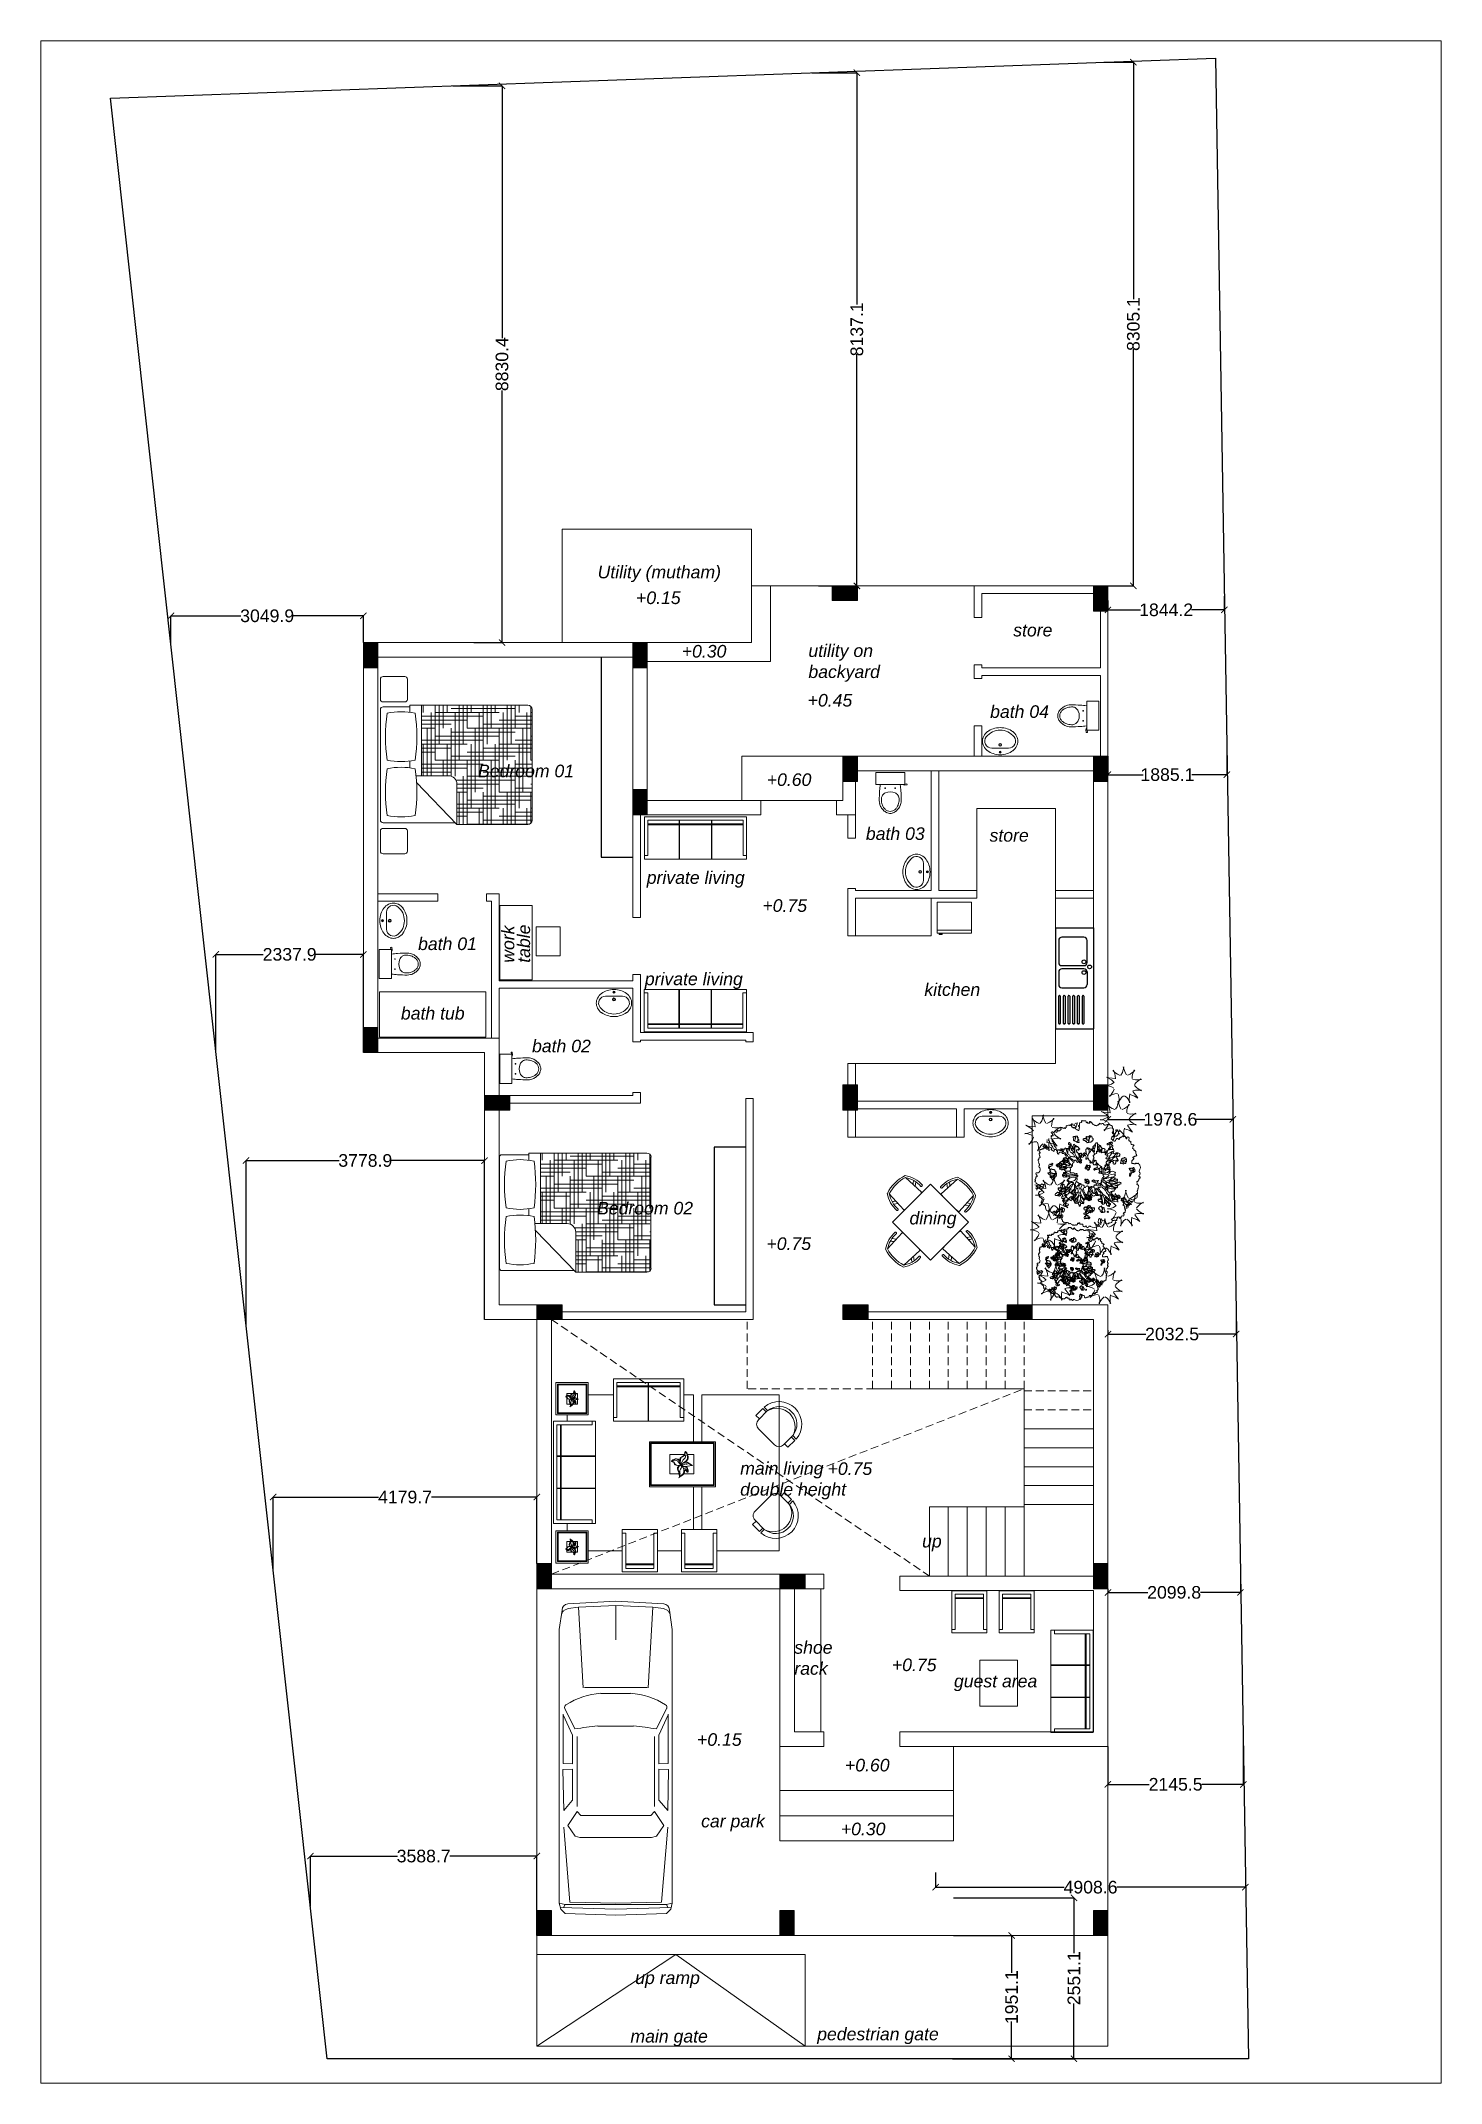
# Model space of a CAD drawing. Header units: millimetres. Extents: x 823088 to 974770, y -118861 to 5314.
# Drawn here: x 823088 to 845279, y -63962 to -31581 of the extents above; entities that cross this region are included whole.
import ezdxf

# ---------------------------------------------------------------- set-up
doc = ezdxf.new("R2010")
doc.units = ezdxf.units.MM
doc.header["$MEASUREMENT"] = 0
doc.linetypes.add('DASHED', pattern=[0.75, 0.5, -0.25])
for name, color, linetype in [('CAY', 94, 'Continuous'), ('DIENHOA', 3, 'Continuous'), ('furn', 7, 'Continuous'), ('furniture1', 177, 'Continuous'), ('KITSHEN', 44, 'Continuous'), ('OP-MOB-MOVIL', 8, 'Continuous')]:
    doc.layers.add(name, color=color, linetype=linetype)
doc.layers.add('FURNITURE', color=253, linetype='Continuous', lineweight=5)
doc.styles.get("Standard").update_dxf_attribs({"font": 'arial.ttf'})
doc.dimstyles.new('bigdim', dxfattribs={"dimtxt": 200, "dimasz": 100, "dimexe": 0.18, "dimexo": 0.0625, "dimgap": 0.09, "dimtad": 0, "dimdec": 1, "dimzin": 0, "dimdsep": 46, "dimtxsty": 'Standard', "dimblk": 'ARCHTICK', "dimblk1": 'ARCHTICK', "dimblk2": 'ARCHTICK', "dimcen": 0.09, "dimadec": 0, "dimazin": 0, "dimtfac": 1, "dimtdec": 1, "dimtofl": 0, "dimtmove": 0, "dimatfit": 3, "dimfxl": 1, "dimtolj": 1, "dimtzin": 0, "dimarcsym": 0})

msp = doc.modelspace()

# ---------------------------------------------------------------- texts
at = {"color": 31, "lineweight": 30, "true_color": 0xfecc66, "char_height": 200, "attachment_point": 1}
for s, width, insert in [('{\\fArial|b0|i1|c0|p34;\\C6;up ramp}', 1658.9623, (832506.09, -62191.34)), ('{\\fArial|b0|i1|c0|p34;\\C6;main gate}', 1658.9623, (832431.09, -63118.19)), ('{\\fArial|b0|i1|c0|p34;\\C6;pedestrian gate}', 3224, (835391.09, -63083.47))]:
    msp.add_mtext_dynamic_manual_height_columns(s, width=width, gutter_width=1, heights=[0], dxfattribs=dict(at, insert=insert))

# ---------------------------------------------------------------- blocks, each defined once
blk = doc.blocks.new('sofa')
at = {"layer": 'FURNITURE', "color": 251, "true_color": 0x636466}
for p, q in [((391952, 27667), (393573, 27667)), ((391952, 27463), (391952, 27667)), ((392008, 27611), (392504, 27611)), ((392008, 27052), (392008, 27611)), ((392008, 27555), (392504, 27555)), ((392008, 27542), (392504, 27542)), ((392504, 26996), (392504, 27611)), ((392504, 27611), (392511, 27611)), ((392511, 26996), (392511, 27611)), ((392511, 27611), (393014, 27611)), ((392511, 27555), (393014, 27555)), ((392511, 27542), (393014, 27542)), ((393014, 26996), (393014, 27611)), ((393014, 27611), (393021, 27611)), ((393021, 26996), (393021, 27611)), ((393517, 27611), (393021, 27611)), ((393517, 27555), (393021, 27555)), ((393517, 27542), (393021, 27542)), ((393517, 27052), (393517, 27611)), ((393573, 26996), (393573, 27667)), ((391952, 26996), (391952, 27462)), ((392008, 27052), (391952, 27052)), ((392504, 26996), (391952, 26996)), ((392504, 26996), (392511, 26996)), ((392511, 26996), (393014, 26996)), ((393014, 26996), (393021, 26996)), ((393021, 26996), (393573, 26996)), ((393517, 27052), (393573, 27052))]:
    blk.add_line(p, q, dxfattribs=at)
blk = doc.blocks.new('toilet-1')
at = {"color": 0, "linetype": 'ByBlock'}
for p, q in [((-0.23, -0.02), (-0.23, -0.212)), ((0.23, -0.02), (-0.23, -0.02)), ((-0.23, -0.212), (0.23, -0.212)), ((-0.089, -0.268), (-0.07, -0.268)), ((-0.079, -0.259), (-0.079, -0.278)), ((0.089, -0.268), (0.07, -0.268)), ((0.079, -0.259), (0.079, -0.278)), ((0.192, -0.214), (0.221, -0.225)), ((0.221, -0.225), (0.266, -0.219)), ((0.23, -0.02), (0.23, -0.212)), ((0.263, -0.2), (0.23, -0.204)), ((0.266, -0.219), (0.263, -0.2)), ((0, -0.638), (0, -0.638))]:
    blk.add_line(p, q, dxfattribs=at)
for centre, radius, start, end in [((1.737, -0.452), 1.911, 175.7698, 180.3758), ((3.527, -0.624), 3.709, 173.6925, 175.1593), ((-3.527, -0.624), 3.709, 4.8413, 6.3171), ((-1.737, -0.452), 1.911, 359.6242, 4.2302), ((0.035, -0.463), 0.209, 180.3747, 194.3375), ((0.055, -0.458), 0.23, 194.3353, 209.622), ((0.065, -0.452), 0.241, 209.6273, 224.5489), ((0.098, -0.45), 0.239, 175.8862, 195.5931), ((-0.041, -0.44), 0.0996, 145.1497, 175.881), ((0.096, -0.45), 0.237, 195.5969, 209.3771), ((-0.031, -0.446), 0.111, 113.8997, 145.1485), ((0.023, -0.491), 0.153, 209.3871, 226.5438), ((0.018, -0.499), 0.175, 224.552, 245.714), ((0.015, -0.5), 0.142, 226.5501, 246.5527), ((0, -0.517), 0.188, 66.0939, 113.9061), ((0, -0.535), 0.103, 246.5493, 270.0042), ((0, -0.535), 0.103, 269.9958, 293.4507), ((-0.015, -0.5), 0.142, 293.4473, 313.4499), ((-0.018, -0.499), 0.175, 294.2865, 315.4485), ((0.031, -0.446), 0.111, 34.8515, 66.1003), ((-0.023, -0.491), 0.153, 313.4562, 330.6129), ((-0.065, -0.452), 0.241, 315.4504, 330.372), ((-0.096, -0.45), 0.237, 330.6229, 344.4031), ((0.041, -0.44), 0.0996, 4.119, 34.8503), ((-0.098, -0.45), 0.239, 344.4069, 4.1138), ((-0.055, -0.458), 0.23, 330.3788, 345.6655), ((-0.035, -0.463), 0.209, 345.6614, 359.6243), ((0, -0.538), 0.132, 245.5845, 269.8782), ((0, -0.538), 0.132, 270.1216, 294.4153)]:
    blk.add_arc(centre, radius, start, end, dxfattribs=at)
blk = doc.blocks.new('MAT-P01')
for p, q in [((-0.021, 0.816), (-0.021, 0.56)), ((0.009, 0.846), (0.247, 0.846)), ((0.277, 0.816), (0.277, 0.56)), ((0.344, 0.816), (0.344, -0.032)), ((0.374, 0.846), (1.674, 0.846)), ((1.704, 0.816), (1.704, 0.5)), ((1.762, 0.816), (1.762, 0.56)), ((1.792, 0.846), (2.031, 0.846)), ((2.061, 0.816), (2.061, 0.56)), ((0.009, 0.53), (0.247, 0.53)), ((0.988, 0.5), (1.069, 0.5)), ((1.639, 0.5), (1.724, 0.5)), ((1.724, 0.5), (1.724, -0.884)), ((1.792, 0.53), (2.031, 0.53)), ((0.815, 0.423), (0.324, -0.051)), ((0.895, 0.429), (0.895, 0.049)), ((0.895, 0.364), (1.724, 0.364)), ((0.895, 0.364), (0.895, 0.049)), ((0.895, 0.364), (1.724, 0.364)), ((1.724, 0.364), (1.724, -0.884)), ((0.324, -0.051), (0.795, -0.051)), ((0.324, -0.051), (0.324, -0.884)), ((0.374, -0.934), (1.674, -0.934))]:
    blk.add_line(p, q)
for centre, radius, start, end in [((0.009, 0.816), 0.03, 90, 180), ((0.247, 0.816), 0.03, 0, 90), ((0.374, 0.816), 0.03, 90, 180), ((1.225, 0.603), 0.814, 168.373, 191.627), ((0.703, -1.144), 1.931, 81.8162, 98.1838), ((0.181, 0.603), 0.814, 348.373, 11.627), ((1.877, 0.603), 0.814, 168.373, 191.627), ((1.354, -1.144), 1.931, 81.8162, 98.1838), ((0.832, 0.603), 0.814, 348.373, 11.627), ((1.674, 0.816), 0.03, 0, 90), ((1.792, 0.816), 0.03, 90, 180), ((2.031, 0.816), 0.03, 0, 90), ((0.009, 0.56), 0.03, 180, 270), ((0.247, 0.56), 0.03, 270, 0), ((1.792, 0.56), 0.03, 180, 270), ((2.031, 0.56), 0.03, 270, 0), ((0.703, 2.35), 1.931, 261.8162, 278.1838), ((1.354, 2.35), 1.931, 261.8162, 278.1838), ((0.795, 0.049), 0.1, 270, 0), ((0.374, -0.884), 0.05, 180, 270), ((1.674, -0.884), 0.05, 270, 0)]:
    blk.add_arc(centre, radius, start, end)
at = {"layer": 'FURNITURE', "color": 251, "lineweight": 5, "true_color": 0x636466, "transparency": 33554559}
for p, q in [((0.895, 0.344), (1.265, 0.344)), ((0.895, 0.298), (1.453, 0.298)), ((0.895, 0.251), (1.64, 0.251)), ((0.937, 0.364), (0.937, 0.016)), ((0.984, 0.364), (0.984, -0.171)), ((1.031, 0.364), (1.031, -0.359)), ((1.172, 0.364), (1.172, 0.204)), ((1.219, 0.364), (1.219, 0.016)), ((1.265, 0.364), (1.265, -0.171)), ((1.312, 0.364), (1.312, -0.359)), ((1.453, 0.364), (1.453, 0.204)), ((1.5, 0.364), (1.5, 0.016)), ((1.547, 0.364), (1.547, -0.171)), ((1.594, 0.364), (1.594, -0.359)), ((1.64, 0.344), (1.724, 0.344)), ((0.889, 0.016), (1.453, 0.016)), ((0.895, 0.11), (1.078, 0.11)), ((0.895, 0.063), (1.265, 0.063)), ((1.078, 0.204), (1.078, -0.546)), ((1.078, 0.204), (1.724, 0.204)), ((1.125, 0.016), (1.125, -0.734)), ((1.265, 0.157), (1.724, 0.157)), ((1.359, 0.204), (1.359, -0.546)), ((1.406, 0.016), (1.406, -0.734)), ((1.453, 0.11), (1.724, 0.11)), ((1.64, 0.204), (1.64, -0.546)), ((1.64, 0.063), (1.724, 0.063)), ((1.687, 0.016), (1.687, -0.734)), ((0.324, -0.077), (0.703, -0.077)), ((0.324, -0.124), (0.89, -0.124)), ((0.328, -0.171), (0.328, -0.904)), ((0.328, -0.171), (1.078, -0.171)), ((0.422, -0.051), (0.422, -0.171)), ((0.469, -0.051), (0.469, -0.359)), ((0.515, -0.051), (0.515, -0.546)), ((0.515, -0.218), (1.265, -0.218)), ((0.562, -0.051), (0.562, -0.734)), ((0.609, -0.171), (0.609, -0.921)), ((0.703, -0.051), (0.703, -0.171)), ((0.75, -0.051), (0.75, -0.359)), ((0.797, -0.051), (0.797, -0.546)), ((0.844, -0.038), (0.844, -0.734)), ((0.89, -0.031), (1.64, -0.031)), ((0.89, -0.171), (0.89, -0.921)), ((1.078, -0.077), (1.724, -0.077)), ((1.172, -0.171), (1.172, -0.921)), ((1.265, -0.124), (1.724, -0.124)), ((1.453, -0.171), (1.453, -0.921)), ((1.453, -0.171), (1.724, -0.171)), ((1.64, -0.218), (1.724, -0.218)), ((0.324, -0.265), (0.328, -0.265)), ((0.324, -0.312), (0.515, -0.312)), ((0.324, -0.359), (0.703, -0.359)), ((0.324, -0.406), (0.89, -0.406)), ((0.328, -0.452), (1.078, -0.452)), ((0.375, -0.359), (0.375, -0.934)), ((0.656, -0.359), (0.656, -0.934)), ((0.703, -0.265), (1.453, -0.265)), ((0.89, -0.312), (1.64, -0.312)), ((0.937, -0.359), (0.937, -0.934)), ((1.078, -0.359), (1.724, -0.359)), ((1.219, -0.359), (1.219, -0.934)), ((1.265, -0.406), (1.724, -0.406)), ((1.453, -0.452), (1.724, -0.452)), ((1.5, -0.359), (1.5, -0.934)), ((0.324, -0.546), (0.328, -0.546)), ((0.324, -0.593), (0.515, -0.593)), ((0.324, -0.64), (0.703, -0.64)), ((0.324, -0.687), (0.89, -0.687)), ((0.422, -0.546), (0.422, -0.934)), ((0.515, -0.499), (1.265, -0.499)), ((0.703, -0.546), (0.703, -0.934)), ((0.703, -0.546), (1.453, -0.546)), ((0.89, -0.593), (1.64, -0.593)), ((0.984, -0.546), (0.984, -0.934)), ((1.078, -0.64), (1.724, -0.64)), ((1.265, -0.546), (1.265, -0.934)), ((1.265, -0.687), (1.724, -0.687)), ((1.547, -0.546), (1.547, -0.934)), ((1.64, -0.499), (1.724, -0.499)), ((0.324, -0.827), (0.328, -0.827)), ((0.324, -0.874), (0.515, -0.874)), ((0.328, -0.734), (1.078, -0.734)), ((0.341, -0.921), (0.703, -0.921)), ((0.469, -0.734), (0.469, -0.934)), ((0.515, -0.781), (1.265, -0.781)), ((0.515, -0.921), (0.515, -0.934)), ((0.703, -0.827), (1.453, -0.827)), ((0.75, -0.734), (0.75, -0.934)), ((0.797, -0.921), (0.797, -0.934)), ((0.89, -0.874), (1.64, -0.874)), ((1.031, -0.734), (1.031, -0.934)), ((1.078, -0.921), (1.078, -0.934)), ((1.078, -0.921), (1.707, -0.921)), ((1.312, -0.734), (1.312, -0.934)), ((1.359, -0.921), (1.359, -0.934)), ((1.453, -0.734), (1.724, -0.734)), ((1.594, -0.734), (1.594, -0.934)), ((1.64, -0.781), (1.724, -0.781)), ((1.64, -0.921), (1.64, -0.934))]:
    blk.add_line(p, q, dxfattribs=at)
blk = doc.blocks.new('wash-7')
at = {"color": 0, "linetype": 'ByBlock'}
blk.add_line((0.134, -0.105), (-0.134, -0.105), dxfattribs=at)
for centre, radius in [((0, -0.157), 0.023), ((0, -0.042), 0.0169), ((0, -0.157), 0.0155), ((0, -0.042), 0.0094)]:
    blk.add_circle(centre, radius, dxfattribs=at)
for centre, radius, start, end in [((0, -0.363), 0.363, 90, 107.6436), ((0, -0.363), 0.363, 72.3564, 90), ((-0.113, -0.215), 0.167, 151.6558, 180), ((-0.113, -0.215), 0.167, 180, 208.3442), ((-0.059, -0.244), 0.229, 127.5191, 151.6558), ((-0.059, -0.186), 0.229, 208.3442, 232.4809), ((-0.134, -0.215), 0.11, 90, 218.2805), ((0, -0.109), 0.281, 218.2805, 321.7195), ((-0.023, -0.291), 0.287, 107.6436, 127.5191), ((0.023, -0.291), 0.287, 52.4809, 72.3564), ((0.134, -0.215), 0.11, 321.7195, 90), ((0.059, -0.244), 0.229, 28.3442, 52.4809), ((0.059, -0.186), 0.229, 307.5191, 331.6558), ((0.113, -0.215), 0.167, 0, 28.3442), ((0.113, -0.215), 0.167, 331.6558, 0), ((-0.023, -0.139), 0.287, 232.4809, 252.3564), ((0, -0.067), 0.363, 252.3564, 270), ((0, -0.067), 0.363, 270, 287.6436), ((0.023, -0.139), 0.287, 287.6436, 307.5191)]:
    blk.add_arc(centre, radius, start, end, dxfattribs=at)
blk = doc.blocks.new('ps sin 04')
at = {"layer": 'furn', "color": 8}
for p, q in [((5611.6, 537.2), (5611.6, 502.2)), ((5651.6, 542.2), (5616.6, 542.2)), ((5656.6, 502.2), (5656.6, 537.2)), ((5661.6, 537.2), (5661.6, 502.2)), ((5666.6, 542.2), (5686.6, 542.2)), ((5691.6, 502.2), (5691.6, 537.2)), ((5616.6, 497.2), (5651.6, 497.2)), ((5666.6, 497.2), (5686.6, 497.2))]:
    blk.add_line(p, q, dxfattribs=at)
for centre in [(5650.6, 537.2), (5658.6, 546.2), (5667.6, 537.2)]:
    blk.add_circle(centre, 3, dxfattribs=at)
for centre, start, end in [((5616.6, 537.2), 90, 180), ((5651.6, 537.2), 0, 90), ((5666.6, 537.2), 90, 180), ((5686.6, 537.2), 0, 90), ((5616.6, 502.2), 180, 270), ((5651.6, 502.2), 270, 0), ((5666.6, 502.2), 180, 270), ((5686.6, 502.2), 270, 0)]:
    blk.add_arc(centre, 5, start, end, dxfattribs=at)
at = {"layer": 'furniture1'}
for p, q in [((5704.1, 535.7), (5704.1, 536.2)), ((5704.1, 528.2), (5704.1, 528.7)), ((5704.1, 520.7), (5704.1, 521.2)), ((5705.1, 537.2), (5748.1, 537.2)), ((5748.1, 534.7), (5705.1, 534.7)), ((5705.1, 529.7), (5748.1, 529.7)), ((5748.1, 527.2), (5705.1, 527.2)), ((5705.1, 522.2), (5748.1, 522.2)), ((5748.1, 519.7), (5705.1, 519.7)), ((5749.1, 536.2), (5749.1, 535.7)), ((5749.1, 528.7), (5749.1, 528.2)), ((5749.1, 521.2), (5749.1, 520.7)), ((5704.1, 513.2), (5704.1, 513.7)), ((5704.1, 505.7), (5704.1, 506.2)), ((5704.1, 498.2), (5704.1, 498.7)), ((5705.1, 514.7), (5748.1, 514.7)), ((5748.1, 512.2), (5705.1, 512.2)), ((5705.1, 507.2), (5748.1, 507.2)), ((5748.1, 504.7), (5705.1, 504.7)), ((5705.1, 499.7), (5748.1, 499.7)), ((5748.1, 497.2), (5705.1, 497.2)), ((5749.1, 513.7), (5749.1, 513.2)), ((5749.1, 506.2), (5749.1, 505.7)), ((5749.1, 498.7), (5749.1, 498.2))]:
    blk.add_line(p, q, dxfattribs=at)
for centre, start, end in [((5705.1, 536.2), 90, 180), ((5705.1, 535.7), 180, 270), ((5705.1, 528.7), 90, 180), ((5705.1, 528.2), 180, 270), ((5705.1, 521.2), 90, 180), ((5705.1, 520.7), 180, 270), ((5748.1, 536.2), 0, 90), ((5748.1, 535.7), 270, 0), ((5748.1, 528.7), 0, 90), ((5748.1, 528.2), 270, 0), ((5748.1, 521.2), 0, 90), ((5748.1, 520.7), 270, 360), ((5705.1, 513.7), 90, 180), ((5705.1, 513.2), 180, 270), ((5705.1, 506.2), 90, 180), ((5705.1, 505.7), 180, 270), ((5705.1, 498.7), 90, 180), ((5705.1, 498.2), 180, 270), ((5748.1, 513.7), 0, 90), ((5748.1, 513.2), 270, 360), ((5748.1, 506.2), 0, 90), ((5748.1, 505.7), 270, 360), ((5748.1, 498.7), 0, 90), ((5748.1, 498.2), 270, 0)]:
    blk.add_arc(centre, 1, start, end, dxfattribs=at)
at = {"layer": 'KITSHEN', "color": 67}
for p, q in [((5596.6, 552.2), (5756.6, 552.2)), ((5596.6, 492.2), (5596.6, 552.2)), ((5756.6, 492.2), (5756.6, 552.2)), ((5596.6, 492.2), (5756.6, 492.2))]:
    blk.add_line(p, q, dxfattribs=at)
blk = doc.blocks.new('SILLA')
at = {"layer": 'FURNITURE'}
for p, q in [((478.621, 333.309), (478.64, 333.653)), ((479.021, 333.309), (479.003, 333.653)), ((478.572, 333.487), (478.629, 333.443)), ((479.071, 333.487), (479.014, 333.443))]:
    blk.add_line(p, q, dxfattribs=at)
for centre, radius, start, end in [((478.995, 333.41), 0.46, 144.3343, 183.9715), ((478.995, 333.41), 0.43, 145.6187, 183.9715), ((478.821, 333.087), 0.624, 71.3205, 108.6795), ((478.821, 333.087), 0.594, 72.2576, 107.7424), ((478.648, 333.41), 0.43, 356.0285, 34.3813), ((478.648, 333.41), 0.46, 356.0285, 35.6657), ((478.551, 333.388), 0.0174, 214.4526, 333.4904), ((478.578, 333.465), 0.0569, 21.4004, 88.2071), ((478.821, 333.949), 0.67, 252.6383, 256.821), ((478.821, 333.949), 0.67, 283.179, 287.3617), ((479.065, 333.465), 0.0569, 91.7929, 158.5996), ((479.092, 333.388), 0.0174, 206.5096, 325.5474)]:
    blk.add_arc(centre, radius, start, end, dxfattribs=at)
blk = doc.blocks.new('outdoor seating')
at = {"layer": 'FURNITURE'}
blk.add_lwpolyline([(268.499, 170.351), (269.1, 170.952), (269.701, 170.351), (269.1, 169.75), (268.499, 170.351)], dxfattribs=at)
at = {"layer": 'FURNITURE', "xscale": -1}
for p, rotation in [((843.08, 273.58), 45), ((165.897, 744.304), 134.9999999999999)]:
    blk.add_blockref('SILLA', p, dxfattribs=dict(at, rotation=rotation))
at = {"layer": 'FURNITURE'}
for p, rotation in [((-304.853, 273.553), 315), ((372.329, 744.331), 225)]:
    blk.add_blockref('SILLA', p, dxfattribs=dict(at, rotation=rotation))
blk = doc.blocks.new('BED 02')
at = {"layer": 'FURNITURE'}
for p, q in [((379083, 22358), (380227, 22358)), ((379614, 21723), (380253, 22385)), ((380253, 22385), (380253, 21749)), ((380253, 22385), (381378, 22385)), ((379042, 22318), (379042, 20563)), ((381445, 22318), (381445, 20563)), ((379509, 21489), (379509, 21379)), ((379605, 21614), (380118, 21614)), ((379693, 21614), (379693, 20495)), ((379693, 21614), (380118, 21614)), ((379693, 21614), (379693, 20495)), ((379083, 20522), (379509, 20522)), ((379509, 20609), (379509, 20495)), ((379509, 20495), (381378, 20495)), ((379693, 20495), (381378, 20495))]:
    blk.add_line(p, q, dxfattribs=at)
at = {"layer": 'FURNITURE', "color": 251, "lineweight": 5, "true_color": 0x636466, "transparency": 33554559}
for p, q in [((380289, 22385), (380289, 21873)), ((380352, 22385), (380352, 21620)), ((380416, 22380), (381405, 22380)), ((380416, 22380), (380416, 21367)), ((380542, 22385), (380542, 22380)), ((380606, 22385), (380606, 22126)), ((380669, 22385), (380669, 21873)), ((380732, 22385), (380732, 21620)), ((380795, 22380), (380795, 21367)), ((380922, 22385), (380922, 22380)), ((380985, 22385), (380985, 22126)), ((381048, 22385), (381048, 21873)), ((381112, 22385), (381112, 21620)), ((381175, 22380), (381175, 21367)), ((381302, 22385), (381302, 22380)), ((381365, 22385), (381365, 22126)), ((381428, 22362), (381428, 21873)), ((380253, 22253), (380416, 22253)), ((380253, 22190), (380669, 22190)), ((380253, 22126), (380922, 22126)), ((380253, 22063), (381175, 22063)), ((380479, 22126), (380479, 21114)), ((380669, 22316), (381445, 22316)), ((380859, 22126), (380859, 21114)), ((380922, 22253), (381445, 22253)), ((381175, 22190), (381445, 22190)), ((381238, 22126), (381238, 21114)), ((381428, 22126), (381445, 22126)), ((380253, 21873), (380416, 21873)), ((380253, 21810), (380669, 21810)), ((380253, 21747), (380922, 21747)), ((380416, 22000), (381428, 22000)), ((380542, 21873), (380542, 20861)), ((380669, 21937), (381445, 21937)), ((380922, 21873), (381445, 21873)), ((380922, 21873), (380922, 20861)), ((381175, 21810), (381445, 21810)), ((381302, 21873), (381302, 20861)), ((381428, 21747), (381445, 21747)), ((379693, 21557), (380163, 21557)), ((379693, 21494), (380416, 21494)), ((379693, 21430), (380669, 21430)), ((379720, 21614), (379720, 21114)), ((379783, 21614), (379783, 20861)), ((379846, 21614), (379846, 20608)), ((380036, 21614), (380036, 21367)), ((380099, 21614), (380099, 21114)), ((380163, 21622), (380163, 20861)), ((380226, 21620), (380226, 20608)), ((380236, 21683), (381175, 21683)), ((380416, 21620), (381428, 21620)), ((380606, 21620), (380606, 20608)), ((380669, 21557), (381445, 21557)), ((380922, 21494), (381445, 21494)), ((380985, 21620), (380985, 20608)), ((381175, 21430), (381445, 21430)), ((381365, 21620), (381365, 20608)), ((379693, 21241), (379909, 21241)), ((379693, 21177), (380163, 21177)), ((379693, 21114), (380416, 21114)), ((379693, 21051), (380669, 21051)), ((379909, 21367), (380922, 21367)), ((379909, 21367), (379909, 20495)), ((379973, 21114), (379973, 20495)), ((380163, 21304), (381175, 21304)), ((380289, 21367), (380289, 20495)), ((380352, 21114), (380352, 20495)), ((380416, 21241), (381428, 21241)), ((380669, 21367), (380669, 20495)), ((380669, 21177), (381445, 21177)), ((380732, 21114), (380732, 20495)), ((380922, 21114), (381445, 21114)), ((381048, 21367), (381048, 20495)), ((381112, 21114), (381112, 20495)), ((381175, 21051), (381445, 21051)), ((381428, 21367), (381445, 21367)), ((381428, 21367), (381428, 20518)), ((379693, 20861), (379909, 20861)), ((379693, 20798), (380163, 20798)), ((379693, 20734), (380416, 20734)), ((379909, 20987), (380922, 20987)), ((380036, 20861), (380036, 20495)), ((380163, 20924), (381175, 20924)), ((380416, 20861), (381428, 20861)), ((380416, 20861), (380416, 20495)), ((380669, 20798), (381445, 20798)), ((380795, 20861), (380795, 20495)), ((380922, 20734), (381445, 20734)), ((381175, 20861), (381175, 20495)), ((381428, 20987), (381445, 20987)), ((379693, 20671), (380669, 20671)), ((379720, 20608), (379720, 20495)), ((379909, 20608), (380922, 20608)), ((380099, 20608), (380099, 20495)), ((380163, 20544), (381175, 20544)), ((380479, 20608), (380479, 20495)), ((380859, 20608), (380859, 20495)), ((381175, 20671), (381445, 20671)), ((381238, 20608), (381238, 20495)), ((381428, 20608), (381445, 20608))]:
    blk.add_line(p, q, dxfattribs=at)
at = {"layer": 'FURNITURE'}
for centre, radius, start, end in [((379083, 22318), 40.5, 90, 180), ((381378, 22318), 67.5, 0, 90), ((381728, 21873), 2606, 171.8162, 188.1838), ((379370, 21168), 1099, 78.373, 101.627), ((377012, 21873), 2606, 351.8162, 8.1838), ((380118, 21749), 135, 270, 0), ((379370, 22578), 1099, 258.373, 281.627), ((379370, 20289), 1099, 78.373, 101.627), ((381728, 20994), 2606, 171.8162, 188.1838), ((377012, 20994), 2606, 351.8162, 8.1838), ((379083, 20563), 40.5, 180, 270), ((379370, 21699), 1099, 258.373, 281.627), ((381378, 20563), 67.5, 270, 0)]:
    blk.add_arc(centre, radius, start, end, dxfattribs=at)
blk = doc.blocks.new('sdsd')
at = {"layer": 'FURNITURE'}
for p, q in [((315.61, 169.067), (315.61, 168.576)), ((316.154, 169.067), (315.61, 169.067)), ((316.154, 168.576), (316.154, 169.067)), ((315.61, 168.621), (316.154, 168.621)), ((315.61, 168.576), (316.154, 168.576)), ((315.643, 168.566), (315.643, 168.556)), ((315.69, 168.566), (315.643, 168.566)), ((315.643, 168.556), (315.69, 168.556)), ((315.69, 168.556), (315.69, 168.566))]:
    blk.add_line(p, q, dxfattribs=at)
blk = doc.blocks.new('A$C250B5F84')
at = {"layer": 'FURNITURE', "color": 251, "true_color": 0x636466}
for p, q in [((-3.254, 1.299), (-3.257, 1.292)), ((-3.248, 1.294), (-3.254, 1.298)), ((-2.629, 0.82), (-2.629, 1.491)), ((-2.629, 1.491), (-1.512, 1.491)), ((-2.573, 0.876), (-2.573, 1.435)), ((-2.573, 1.435), (-2.078, 1.435)), ((-2.573, 1.379), (-2.078, 1.379)), ((-2.573, 1.365), (-2.078, 1.365)), ((-2.078, 0.82), (-2.078, 1.435)), ((-2.071, 0.82), (-2.071, 1.435)), ((-2.071, 1.435), (-1.568, 1.435)), ((-2.071, 1.379), (-1.568, 1.379)), ((-2.071, 1.365), (-1.568, 1.365)), ((-1.568, 1.435), (-1.568, 0.876)), ((-1.512, 1.491), (-1.512, 0.82)), ((-3.383, 1.207), (-3.385, 1.206)), ((-3.385, 1.206), (-3.378, 1.202)), ((-3.378, 1.214), (-3.383, 1.207)), ((-3.37, 1.219), (-3.378, 1.214)), ((-3.378, 1.202), (-3.371, 1.201)), ((-3.364, 1.217), (-3.371, 1.212)), ((-3.371, 1.212), (-3.371, 1.211)), ((-3.371, 1.201), (-3.364, 1.199)), ((-3.363, 1.225), (-3.37, 1.219)), ((-3.344, 1.217), (-3.364, 1.217)), ((-3.364, 1.199), (-3.361, 1.192)), ((-3.357, 1.228), (-3.363, 1.225)), ((-3.361, 1.192), (-3.357, 1.179)), ((-3.349, 1.23), (-3.357, 1.228)), ((-3.357, 1.179), (-3.35, 1.173)), ((-3.35, 1.173), (-3.338, 1.169)), ((-3.342, 1.229), (-3.349, 1.23)), ((-3.338, 1.216), (-3.344, 1.217)), ((-3.334, 1.228), (-3.342, 1.229)), ((-3.331, 1.212), (-3.338, 1.216)), ((-3.338, 1.169), (-3.323, 1.167)), ((-3.328, 1.226), (-3.334, 1.228)), ((-3.324, 1.207), (-3.331, 1.212)), ((-3.321, 1.222), (-3.328, 1.226)), ((-3.325, 1.147), (-3.328, 1.14)), ((-3.328, 1.14), (-3.328, 1.133)), ((-3.328, 1.133), (-3.323, 1.12)), ((-3.322, 1.153), (-3.325, 1.147)), ((-3.318, 1.2), (-3.324, 1.207)), ((-3.323, 1.167), (-3.31, 1.169)), ((-3.323, 1.12), (-3.32, 1.113)), ((-3.318, 1.161), (-3.322, 1.153)), ((-3.314, 1.217), (-3.321, 1.222)), ((-3.32, 1.113), (-3.319, 1.106)), ((-3.319, 1.106), (-3.315, 1.1)), ((-3.309, 1.187), (-3.318, 1.2)), ((-3.311, 1.166), (-3.318, 1.161)), ((-3.312, 1.053), (-3.318, 1.048)), ((-3.315, 1.1), (-3.313, 1.086)), ((-3.303, 1.203), (-3.314, 1.217)), ((-3.313, 1.086), (-3.311, 1.08)), ((-3.309, 1.06), (-3.312, 1.053)), ((-3.304, 1.169), (-3.311, 1.166)), ((-3.311, 1.08), (-3.309, 1.066)), ((-3.31, 1.169), (-3.303, 1.169)), ((-3.309, 1.057), (-3.31, 1.056)), ((-3.302, 1.181), (-3.309, 1.187)), ((-3.309, 1.066), (-3.309, 1.06)), ((-3.302, 1.063), (-3.309, 1.057)), ((-3.304, 1.221), (-3.305, 1.215)), ((-3.305, 1.215), (-3.304, 1.208)), ((-3.304, 1.12), (-3.305, 1.113)), ((-3.305, 1.113), (-3.305, 1.106)), ((-3.305, 1.106), (-3.303, 1.1)), ((-3.303, 1.229), (-3.304, 1.221)), ((-3.304, 1.208), (-3.303, 1.2)), ((-3.298, 1.133), (-3.304, 1.12)), ((-3.302, 1.236), (-3.303, 1.229)), ((-3.296, 1.183), (-3.303, 1.203)), ((-3.303, 1.2), (-3.302, 1.196)), ((-3.303, 1.169), (-3.295, 1.173)), ((-3.303, 1.1), (-3.301, 1.086)), ((-3.296, 1.243), (-3.302, 1.236)), ((-3.295, 1.174), (-3.302, 1.181)), ((-3.301, 1.064), (-3.302, 1.063)), ((-3.301, 1.086), (-3.301, 1.084)), ((-3.294, 1.07), (-3.301, 1.064)), ((-3.293, 1.14), (-3.298, 1.133)), ((-3.276, 1.256), (-3.296, 1.243)), ((-3.294, 1.176), (-3.296, 1.183)), ((-3.295, 1.173), (-3.292, 1.176)), ((-3.295, 1.173), (-3.294, 1.167)), ((-3.294, 1.167), (-3.29, 1.153)), ((-3.287, 1.074), (-3.294, 1.07)), ((-3.291, 1.177), (-3.293, 1.176)), ((-3.293, 1.176), (-3.29, 1.169)), ((-3.293, 1.174), (-3.287, 1.168)), ((-3.29, 1.147), (-3.293, 1.14)), ((-3.264, 1.195), (-3.291, 1.177)), ((-3.291, 1.186), (-3.287, 1.193)), ((-3.29, 1.174), (-3.276, 1.172)), ((-3.29, 1.169), (-3.279, 1.156)), ((-3.29, 1.153), (-3.29, 1.147)), ((-3.287, 1.193), (-3.277, 1.214)), ((-3.287, 1.168), (-3.281, 1.162)), ((-3.274, 1.087), (-3.287, 1.074)), ((-3.281, 1.162), (-3.274, 1.158)), ((-3.279, 1.156), (-3.273, 1.148)), ((-3.277, 1.214), (-3.273, 1.22)), ((-3.27, 1.259), (-3.276, 1.256)), ((-3.276, 1.172), (-3.27, 1.173)), ((-3.274, 1.158), (-3.267, 1.157)), ((-3.272, 1.094), (-3.274, 1.087)), ((-3.273, 1.22), (-3.266, 1.227)), ((-3.273, 1.189), (-3.267, 1.196)), ((-3.273, 1.148), (-3.271, 1.141)), ((-3.269, 1.101), (-3.272, 1.094)), ((-3.271, 1.141), (-3.27, 1.134)), ((-3.263, 1.265), (-3.27, 1.259)), ((-3.27, 1.173), (-3.262, 1.176)), ((-3.27, 1.134), (-3.267, 1.128)), ((-3.266, 1.114), (-3.269, 1.101)), ((-3.267, 1.196), (-3.247, 1.209)), ((-3.267, 1.157), (-3.26, 1.157)), ((-3.267, 1.128), (-3.267, 1.121)), ((-3.267, 1.121), (-3.266, 1.114)), ((-3.266, 1.227), (-3.26, 1.232)), ((-3.257, 1.197), (-3.264, 1.195)), ((-3.263, 1.122), (-3.264, 1.122)), ((-3.258, 1.285), (-3.263, 1.272)), ((-3.263, 1.272), (-3.263, 1.265)), ((-3.256, 1.121), (-3.263, 1.122)), ((-3.262, 1.176), (-3.255, 1.179)), ((-3.26, 1.232), (-3.254, 1.239)), ((-3.26, 1.157), (-3.252, 1.158)), ((-3.257, 1.292), (-3.258, 1.285)), ((-3.258, 1.143), (-3.256, 1.137)), ((-3.243, 1.197), (-3.257, 1.197)), ((-3.256, 1.137), (-3.25, 1.132)), ((-3.25, 1.119), (-3.256, 1.121)), ((-3.255, 1.179), (-3.248, 1.181)), ((-3.254, 1.239), (-3.251, 1.246)), ((-3.252, 1.158), (-3.245, 1.158)), ((-3.251, 1.246), (-3.25, 1.253)), ((-3.248, 1.26), (-3.25, 1.265)), ((-3.25, 1.253), (-3.248, 1.26)), ((-3.25, 1.152), (-3.243, 1.148)), ((-3.25, 1.132), (-3.243, 1.127)), ((-3.243, 1.112), (-3.25, 1.119)), ((-3.242, 1.28), (-3.248, 1.294)), ((-3.248, 1.181), (-3.242, 1.181)), ((-3.247, 1.209), (-3.241, 1.216)), ((-3.245, 1.158), (-3.19, 1.167)), ((-3.19, 1.167), (-3.243, 1.197)), ((-3.243, 1.148), (-3.238, 1.14)), ((-3.243, 1.127), (-3.238, 1.121)), ((-3.237, 1.105), (-3.243, 1.112)), ((-3.239, 1.274), (-3.242, 1.28)), ((-3.242, 1.181), (-3.235, 1.178)), ((-3.241, 1.216), (-3.235, 1.224)), ((-3.236, 1.267), (-3.239, 1.274)), ((-3.238, 1.14), (-3.235, 1.133)), ((-3.236, 1.099), (-3.237, 1.105)), ((-3.232, 1.254), (-3.236, 1.267)), ((-3.233, 1.105), (-3.236, 1.099)), ((-3.235, 1.224), (-3.232, 1.237)), ((-3.235, 1.133), (-3.233, 1.127)), ((-3.233, 1.127), (-3.232, 1.12)), ((-3.232, 1.112), (-3.233, 1.105)), ((-3.232, 1.237), (-3.232, 1.254)), ((-3.232, 1.12), (-3.232, 1.112)), ((-0.184, 0.987), (-0.238, 1.042)), ((-3.58, -0.801), (-3.58, 0.819)), ((-2.91, 0.819), (-3.58, 0.819)), ((-2.966, 0.763), (-3.524, 0.763)), ((-3.524, 0.763), (-3.524, 0.268)), ((-3.468, 0.763), (-3.468, 0.268)), ((-3.455, 0.763), (-3.455, 0.268)), ((-2.966, 0.763), (-2.966, 0.819)), ((-2.91, 0.268), (-2.91, 0.819)), ((-2.573, 0.876), (-2.629, 0.876)), ((-2.071, 0.82), (-2.629, 0.82)), ((-1.894, 0.82), (-2.078, 0.82)), ((-1.512, 0.82), (-1.894, 0.82)), ((-1.512, 0.876), (-1.568, 0.876)), ((-1.497, 0.325), (-1.498, 0.313)), ((-1.491, 0.338), (-1.497, 0.325)), ((-1.482, 0.328), (-1.491, 0.336)), ((-1.471, 0.306), (-1.482, 0.328)), ((0.268, 0.535), (0.214, 0.59)), ((-2.91, 0.268), (-3.524, 0.268)), ((-3.524, 0.26), (-3.524, 0.268)), ((-2.91, 0.26), (-3.524, 0.26)), ((-3.524, -0.243), (-3.524, 0.26)), ((-3.468, -0.243), (-3.468, 0.26)), ((-3.455, -0.243), (-3.455, 0.26)), ((-2.91, 0.26), (-2.91, 0.268)), ((-2.91, -0.243), (-2.91, 0.26)), ((-1.707, 0.183), (-1.709, 0.181)), ((-1.709, 0.181), (-1.698, 0.176)), ((-1.698, 0.194), (-1.707, 0.183)), ((-1.684, 0.204), (-1.698, 0.194)), ((-1.698, 0.176), (-1.686, 0.174)), ((-1.675, 0.2), (-1.686, 0.193)), ((-1.686, 0.193), (-1.686, 0.191)), ((-1.686, 0.174), (-1.675, 0.17)), ((-1.673, 0.213), (-1.684, 0.204)), ((-1.642, 0.2), (-1.675, 0.2)), ((-1.675, 0.17), (-1.67, 0.159)), ((-1.662, 0.219), (-1.673, 0.213)), ((-1.67, 0.159), (-1.662, 0.137)), ((-1.649, 0.222), (-1.662, 0.219)), ((-1.662, 0.137), (-1.651, 0.127)), ((-1.651, 0.127), (-1.632, 0.121)), ((-1.638, 0.22), (-1.649, 0.222)), ((-1.631, 0.198), (-1.642, 0.2)), ((-1.625, 0.219), (-1.638, 0.22)), ((-1.632, 0.121), (-1.606, 0.116)), ((-1.619, 0.193), (-1.631, 0.198)), ((-1.614, 0.215), (-1.625, 0.219)), ((-1.608, 0.183), (-1.619, 0.193)), ((-1.603, 0.209), (-1.614, 0.215)), ((-1.61, 0.083), (-1.614, 0.072)), ((-1.614, 0.072), (-1.614, 0.061)), ((-1.614, 0.061), (-1.606, 0.038)), ((-1.604, 0.094), (-1.61, 0.083)), ((-1.597, 0.172), (-1.608, 0.183)), ((-1.606, 0.116), (-1.584, 0.12)), ((-1.606, 0.038), (-1.601, 0.027)), ((-1.597, 0.107), (-1.604, 0.094)), ((-1.591, 0.2), (-1.603, 0.209)), ((-1.601, 0.027), (-1.599, 0.016)), ((-1.599, 0.016), (-1.593, 0.005)), ((-1.582, 0.15), (-1.597, 0.172)), ((-1.586, 0.114), (-1.597, 0.107)), ((-1.593, 0.005), (-1.59, -0.018)), ((-1.573, 0.178), (-1.591, 0.2)), ((-1.575, 0.12), (-1.586, 0.114)), ((-1.584, 0.12), (-1.573, 0.12)), ((-1.571, 0.141), (-1.582, 0.15)), ((-1.575, 0.207), (-1.577, 0.196)), ((-1.577, 0.196), (-1.575, 0.185)), ((-1.575, 0.038), (-1.577, 0.027)), ((-1.577, 0.027), (-1.577, 0.016)), ((-1.577, 0.016), (-1.573, 0.005)), ((-1.573, 0.22), (-1.575, 0.207)), ((-1.575, 0.185), (-1.573, 0.172)), ((-1.564, 0.061), (-1.575, 0.038)), ((-1.571, 0.232), (-1.573, 0.22)), ((-1.562, 0.144), (-1.573, 0.178)), ((-1.573, 0.172), (-1.571, 0.165)), ((-1.573, 0.12), (-1.56, 0.127)), ((-1.573, 0.005), (-1.569, -0.018)), ((-1.562, 0.243), (-1.571, 0.232)), ((-1.56, 0.129), (-1.571, 0.141)), ((-1.556, 0.072), (-1.564, 0.061)), ((-1.528, 0.265), (-1.562, 0.243)), ((-1.558, 0.131), (-1.562, 0.144)), ((-1.56, 0.127), (-1.554, 0.131)), ((-1.56, 0.127), (-1.558, 0.116)), ((-1.558, 0.116), (-1.551, 0.094)), ((-1.552, 0.133), (-1.556, 0.131)), ((-1.556, 0.131), (-1.551, 0.12)), ((-1.556, 0.129), (-1.547, 0.118)), ((-1.551, 0.083), (-1.556, 0.072)), ((-1.508, 0.163), (-1.552, 0.133)), ((-1.552, 0.148), (-1.547, 0.161)), ((-1.551, 0.129), (-1.528, 0.126)), ((-1.551, 0.12), (-1.532, 0.098)), ((-1.551, 0.094), (-1.551, 0.083)), ((-1.547, 0.161), (-1.53, 0.194)), ((-1.547, 0.118), (-1.536, 0.109)), ((-1.536, 0.109), (-1.525, 0.101)), ((-1.532, 0.098), (-1.523, 0.085)), ((-1.53, 0.194), (-1.523, 0.206)), ((-1.517, 0.271), (-1.528, 0.265)), ((-1.528, 0.126), (-1.517, 0.127)), ((-1.525, 0.101), (-1.513, 0.1)), ((-1.523, 0.206), (-1.511, 0.217)), ((-1.523, 0.154), (-1.513, 0.165)), ((-1.523, 0.085), (-1.519, 0.074)), ((-1.515, 0.007), (-1.521, -0.005)), ((-1.519, 0.074), (-1.517, 0.062)), ((-1.506, 0.28), (-1.517, 0.271)), ((-1.517, 0.127), (-1.504, 0.131)), ((-1.517, 0.062), (-1.513, 0.051)), ((-1.511, 0.029), (-1.515, 0.007)), ((-1.513, 0.165), (-1.48, 0.187)), ((-1.513, 0.1), (-1.5, 0.1)), ((-1.513, 0.051), (-1.513, 0.04)), ((-1.513, 0.04), (-1.511, 0.029)), ((-1.511, 0.217), (-1.5, 0.226)), ((-1.497, 0.167), (-1.508, 0.163)), ((-1.506, 0.042), (-1.508, 0.042)), ((-1.498, 0.313), (-1.506, 0.291)), ((-1.506, 0.291), (-1.506, 0.28)), ((-1.495, 0.04), (-1.506, 0.042)), ((-1.504, 0.131), (-1.493, 0.137)), ((-1.5, 0.226), (-1.491, 0.237)), ((-1.5, 0.1), (-1.487, 0.101)), ((-1.498, 0.077), (-1.495, 0.066)), ((-1.472, 0.167), (-1.497, 0.167)), ((-1.495, 0.066), (-1.484, 0.059)), ((-1.484, 0.036), (-1.495, 0.04)), ((-1.493, 0.137), (-1.482, 0.141)), ((-1.491, 0.237), (-1.485, 0.248)), ((-1.487, 0.101), (-1.476, 0.101)), ((-1.485, 0.248), (-1.484, 0.259)), ((-1.482, 0.273), (-1.484, 0.28)), ((-1.484, 0.259), (-1.482, 0.273)), ((-1.484, 0.092), (-1.472, 0.085)), ((-1.484, 0.059), (-1.472, 0.049)), ((-1.472, 0.025), (-1.484, 0.036)), ((-1.482, 0.141), (-1.471, 0.141)), ((-1.48, 0.187), (-1.469, 0.198)), ((-1.476, 0.101), (-1.385, 0.117)), ((-1.385, 0.117), (-1.472, 0.167)), ((-1.472, 0.085), (-1.465, 0.072)), ((-1.472, 0.049), (-1.465, 0.04)), ((-1.463, 0.014), (-1.472, 0.025)), ((-1.467, 0.295), (-1.471, 0.306)), ((-1.471, 0.141), (-1.459, 0.135)), ((-1.469, 0.198), (-1.459, 0.211)), ((-1.461, 0.284), (-1.467, 0.295)), ((-1.465, 0.072), (-1.459, 0.061)), ((-1.461, 0.003), (-1.463, 0.014)), ((-1.454, 0.261), (-1.461, 0.284)), ((-1.456, 0.014), (-1.461, 0.003)), ((-1.459, 0.211), (-1.454, 0.233)), ((-1.459, 0.061), (-1.456, 0.049)), ((-1.456, 0.049), (-1.454, 0.038)), ((-1.454, 0.025), (-1.456, 0.014)), ((-1.454, 0.233), (-1.454, 0.261)), ((-1.454, 0.038), (-1.454, 0.025)), ((-2.91, -0.243), (-3.524, -0.243)), ((-3.524, -0.25), (-3.524, -0.243)), ((-3.524, -0.745), (-3.524, -0.25)), ((-2.91, -0.25), (-3.524, -0.25)), ((-3.468, -0.745), (-3.468, -0.25)), ((-3.455, -0.745), (-3.455, -0.25)), ((-2.91, -0.25), (-2.91, -0.243)), ((-2.91, -0.25), (-2.91, -0.801)), ((-1.588, -0.073), (-1.597, -0.081)), ((-1.59, -0.018), (-1.586, -0.029)), ((-1.582, -0.062), (-1.588, -0.073)), ((-1.586, -0.029), (-1.582, -0.051)), ((-1.582, -0.066), (-1.584, -0.068)), ((-1.582, -0.051), (-1.582, -0.062)), ((-1.571, -0.057), (-1.582, -0.066)), ((-1.569, -0.055), (-1.571, -0.057)), ((-1.569, -0.018), (-1.569, -0.021)), ((-1.558, -0.045), (-1.569, -0.055)), ((-1.547, -0.038), (-1.558, -0.045)), ((-1.525, -0.016), (-1.547, -0.038)), ((-1.521, -0.005), (-1.525, -0.016)), ((0.214, -0.445), (0.16, -0.5)), ((-3.376, -0.801), (-3.58, -0.801)), ((-2.966, -0.745), (-3.524, -0.745)), ((-2.91, -0.801), (-3.376, -0.801)), ((-2.966, -0.745), (-2.966, -0.801)), ((-2.49, -1.571), (-2.49, -0.9)), ((-2.49, -0.9), (-1.931, -0.9)), ((-2.49, -0.956), (-2.434, -0.956)), ((-2.434, -1.515), (-2.434, -0.956)), ((-1.987, -0.956), (-1.987, -1.515)), ((-1.987, -0.956), (-1.931, -0.956)), ((-1.931, -0.9), (-1.931, -1.571)), ((-1.55, -1.571), (-1.55, -0.9)), ((-1.55, -0.9), (-0.991, -0.9)), ((-1.55, -0.956), (-1.494, -0.956)), ((-1.494, -1.515), (-1.494, -0.956)), ((-1.047, -0.956), (-1.047, -1.515)), ((-1.047, -0.956), (-0.991, -0.956)), ((-0.991, -0.9), (-0.991, -1.571)), ((-0.237, -0.897), (-0.292, -0.952)), ((-3.385, -1.206), (-3.378, -1.202)), ((-3.383, -1.207), (-3.385, -1.206)), ((-3.378, -1.214), (-3.383, -1.207)), ((-3.378, -1.202), (-3.371, -1.201)), ((-3.37, -1.219), (-3.378, -1.214)), ((-3.371, -1.201), (-3.364, -1.199)), ((-3.371, -1.212), (-3.371, -1.211)), ((-3.364, -1.217), (-3.371, -1.212)), ((-3.363, -1.225), (-3.37, -1.219)), ((-3.364, -1.199), (-3.361, -1.192)), ((-3.344, -1.217), (-3.364, -1.217)), ((-3.357, -1.228), (-3.363, -1.225)), ((-3.361, -1.192), (-3.357, -1.179)), ((-3.357, -1.179), (-3.35, -1.173)), ((-3.349, -1.23), (-3.357, -1.228)), ((-3.35, -1.173), (-3.338, -1.169)), ((-3.342, -1.229), (-3.349, -1.23)), ((-3.338, -1.216), (-3.344, -1.217)), ((-3.334, -1.228), (-3.342, -1.229)), ((-3.338, -1.169), (-3.323, -1.167)), ((-3.331, -1.212), (-3.338, -1.216)), ((-3.328, -1.226), (-3.334, -1.228)), ((-3.324, -1.207), (-3.331, -1.212)), ((-3.328, -1.133), (-3.323, -1.12)), ((-3.328, -1.14), (-3.328, -1.133)), ((-3.325, -1.147), (-3.328, -1.14)), ((-3.321, -1.222), (-3.328, -1.226)), ((-3.322, -1.153), (-3.325, -1.147)), ((-3.318, -1.2), (-3.324, -1.207)), ((-3.323, -1.12), (-3.32, -1.113)), ((-3.323, -1.167), (-3.31, -1.169)), ((-3.318, -1.161), (-3.322, -1.153)), ((-3.314, -1.217), (-3.321, -1.222)), ((-3.32, -1.113), (-3.319, -1.106)), ((-3.319, -1.106), (-3.315, -1.1)), ((-3.312, -1.053), (-3.318, -1.048)), ((-3.311, -1.166), (-3.318, -1.161)), ((-3.309, -1.187), (-3.318, -1.2)), ((-3.315, -1.1), (-3.313, -1.086)), ((-3.303, -1.203), (-3.314, -1.217)), ((-3.313, -1.086), (-3.311, -1.08)), ((-3.309, -1.06), (-3.312, -1.053)), ((-3.311, -1.08), (-3.309, -1.066)), ((-3.304, -1.169), (-3.311, -1.166)), ((-3.309, -1.057), (-3.31, -1.056)), ((-3.31, -1.169), (-3.303, -1.169)), ((-3.302, -1.063), (-3.309, -1.057)), ((-3.309, -1.066), (-3.309, -1.06)), ((-3.302, -1.181), (-3.309, -1.187)), ((-3.305, -1.106), (-3.303, -1.1)), ((-3.305, -1.113), (-3.305, -1.106)), ((-3.304, -1.12), (-3.305, -1.113)), ((-3.305, -1.215), (-3.304, -1.208)), ((-3.304, -1.221), (-3.305, -1.215)), ((-3.298, -1.133), (-3.304, -1.12)), ((-3.304, -1.208), (-3.303, -1.2)), ((-3.303, -1.229), (-3.304, -1.221)), ((-3.303, -1.1), (-3.301, -1.086)), ((-3.303, -1.169), (-3.295, -1.173)), ((-3.296, -1.183), (-3.303, -1.203)), ((-3.303, -1.2), (-3.302, -1.196)), ((-3.302, -1.236), (-3.303, -1.229)), ((-3.301, -1.064), (-3.302, -1.063)), ((-3.295, -1.174), (-3.302, -1.181)), ((-3.296, -1.243), (-3.302, -1.236)), ((-3.294, -1.07), (-3.301, -1.064)), ((-3.301, -1.086), (-3.301, -1.084)), ((-3.293, -1.14), (-3.298, -1.133)), ((-3.294, -1.176), (-3.296, -1.183)), ((-3.276, -1.256), (-3.296, -1.243)), ((-3.295, -1.173), (-3.294, -1.167)), ((-3.295, -1.173), (-3.292, -1.176)), ((-3.287, -1.074), (-3.294, -1.07)), ((-3.294, -1.167), (-3.29, -1.153)), ((-3.29, -1.147), (-3.293, -1.14)), ((-3.293, -1.174), (-3.287, -1.168)), ((-3.293, -1.176), (-3.29, -1.169)), ((-3.291, -1.177), (-3.293, -1.176)), ((-3.264, -1.195), (-3.291, -1.177)), ((-3.291, -1.186), (-3.287, -1.193)), ((-3.29, -1.153), (-3.29, -1.147)), ((-3.29, -1.169), (-3.279, -1.156)), ((-3.29, -1.174), (-3.276, -1.172)), ((-3.274, -1.087), (-3.287, -1.074)), ((-3.287, -1.168), (-3.281, -1.162)), ((-3.287, -1.193), (-3.277, -1.214)), ((-3.281, -1.162), (-3.274, -1.158)), ((-3.279, -1.156), (-3.273, -1.148)), ((-3.277, -1.214), (-3.273, -1.22)), ((-3.276, -1.172), (-3.27, -1.173)), ((-3.27, -1.259), (-3.276, -1.256)), ((-3.272, -1.094), (-3.274, -1.087)), ((-3.274, -1.158), (-3.267, -1.157)), ((-3.273, -1.148), (-3.271, -1.141)), ((-3.273, -1.189), (-3.267, -1.196)), ((-3.273, -1.22), (-3.266, -1.227)), ((-3.269, -1.101), (-3.272, -1.094)), ((-3.271, -1.141), (-3.27, -1.134)), ((-3.27, -1.134), (-3.267, -1.128)), ((-3.27, -1.173), (-3.262, -1.176)), ((-3.263, -1.265), (-3.27, -1.259)), ((-3.266, -1.114), (-3.269, -1.101)), ((-3.267, -1.121), (-3.266, -1.114)), ((-3.267, -1.128), (-3.267, -1.121)), ((-3.267, -1.157), (-3.26, -1.157)), ((-3.267, -1.196), (-3.247, -1.209)), ((-3.266, -1.227), (-3.26, -1.232)), ((-3.263, -1.122), (-3.264, -1.122)), ((-3.257, -1.197), (-3.264, -1.195)), ((-3.256, -1.121), (-3.263, -1.122)), ((-3.263, -1.272), (-3.263, -1.265)), ((-3.258, -1.285), (-3.263, -1.272)), ((-3.262, -1.176), (-3.255, -1.179)), ((-3.26, -1.157), (-3.252, -1.158)), ((-3.26, -1.232), (-3.254, -1.239)), ((-3.258, -1.143), (-3.256, -1.137)), ((-3.257, -1.292), (-3.258, -1.285)), ((-3.243, -1.197), (-3.257, -1.197)), ((-3.254, -1.299), (-3.257, -1.292)), ((-3.25, -1.119), (-3.256, -1.121)), ((-3.256, -1.137), (-3.25, -1.132)), ((-3.255, -1.179), (-3.248, -1.181)), ((-3.254, -1.239), (-3.251, -1.246)), ((-3.248, -1.294), (-3.254, -1.298)), ((-3.252, -1.158), (-3.245, -1.158)), ((-3.251, -1.246), (-3.25, -1.253)), ((-3.243, -1.112), (-3.25, -1.119)), ((-3.25, -1.132), (-3.243, -1.127)), ((-3.25, -1.152), (-3.243, -1.148)), ((-3.25, -1.253), (-3.248, -1.26)), ((-3.248, -1.26), (-3.25, -1.265)), ((-3.248, -1.181), (-3.242, -1.181)), ((-3.242, -1.28), (-3.248, -1.294)), ((-3.247, -1.209), (-3.241, -1.216)), ((-3.245, -1.158), (-3.19, -1.167)), ((-3.237, -1.105), (-3.243, -1.112)), ((-3.243, -1.127), (-3.238, -1.121)), ((-3.243, -1.148), (-3.238, -1.14)), ((-3.19, -1.167), (-3.243, -1.197)), ((-3.242, -1.181), (-3.235, -1.178)), ((-3.239, -1.274), (-3.242, -1.28)), ((-3.241, -1.216), (-3.235, -1.224)), ((-3.236, -1.267), (-3.239, -1.274)), ((-3.238, -1.14), (-3.235, -1.133)), ((-3.236, -1.099), (-3.237, -1.105)), ((-3.233, -1.105), (-3.236, -1.099)), ((-3.232, -1.254), (-3.236, -1.267)), ((-3.235, -1.133), (-3.233, -1.127)), ((-3.235, -1.224), (-3.232, -1.237)), ((-3.232, -1.112), (-3.233, -1.105)), ((-3.233, -1.127), (-3.232, -1.12)), ((-3.232, -1.12), (-3.232, -1.112)), ((-3.232, -1.237), (-3.232, -1.254)), ((-1.931, -1.571), (-2.49, -1.571)), ((-1.987, -1.445), (-2.434, -1.445)), ((-1.987, -1.459), (-2.434, -1.459)), ((-1.987, -1.515), (-2.434, -1.515)), ((-0.991, -1.571), (-1.55, -1.571)), ((-1.047, -1.445), (-1.494, -1.445)), ((-1.047, -1.459), (-1.494, -1.459)), ((-1.047, -1.515), (-1.494, -1.515))]:
    blk.add_line(p, q, dxfattribs=at)
for points in [[(-3.54, 0.918), (-3.027, 0.918), (-3.027, 1.431), (-3.54, 1.431)], [(-3.517, 0.941), (-3.05, 0.941), (-3.05, 1.408), (-3.517, 1.408)], [(-3.511, 0.946), (-3.055, 0.946), (-3.055, 1.402), (-3.511, 1.402)], [(-3.506, 0.952), (-3.061, 0.952), (-3.061, 1.397), (-3.506, 1.397)], [(-3.369, 1.089), (-3.198, 1.089), (-3.198, 1.26), (-3.369, 1.26)], [(-2.058, -0.219), (-2.058, 0.493), (-1.013, 0.493), (-1.013, -0.219)], [(-2.039, -0.2), (-2.039, 0.474), (-1.032, 0.474), (-1.032, -0.2)], [(-2.034, -0.195), (-2.034, 0.47), (-1.037, 0.47), (-1.037, -0.195)], [(-2.029, -0.191), (-2.029, 0.465), (-1.041, 0.465), (-1.041, -0.191)], [(-3.54, -0.918), (-3.027, -0.918), (-3.027, -1.431), (-3.54, -1.431)], [(-3.517, -0.941), (-3.05, -0.941), (-3.05, -1.408), (-3.517, -1.408)], [(-3.511, -0.946), (-3.055, -0.946), (-3.055, -1.402), (-3.511, -1.402)], [(-3.506, -0.952), (-3.061, -0.952), (-3.061, -1.397), (-3.506, -1.397)], [(-3.369, -1.089), (-3.198, -1.089), (-3.198, -1.26), (-3.369, -1.26)]]:
    blk.add_lwpolyline(points, close=True, dxfattribs=at)
for points in [[(-3.261, 1.122), (-3.253, 1.122), (-3.245, 1.12), (-3.236, 1.112), (-3.231, 1.106), (-3.23, 1.099), (-3.226, 1.106), (-3.225, 1.112), (-3.225, 1.12), (-3.226, 1.127), (-3.227, 1.13), (-3.23, 1.137), (-3.232, 1.14), (-3.237, 1.148), (-3.251, 1.157), (-3.232, 1.159), (-3.184, 1.168), (-3.237, 1.197), (-3.251, 1.197), (-3.267, 1.189), (-3.251, 1.203), (-3.241, 1.21), (-3.229, 1.224), (-3.226, 1.238), (-3.226, 1.254), (-3.231, 1.268), (-3.235, 1.278), (-3.24, 1.288), (-3.243, 1.294), (-3.25, 1.3), (-3.252, 1.292), (-3.253, 1.289), (-3.253, 1.285), (-3.257, 1.272), (-3.257, 1.272), (-3.257, 1.265), (-3.261, 1.263), (-3.271, 1.256), (-3.281, 1.25), (-3.291, 1.243), (-3.296, 1.236), (-3.299, 1.218), (-3.297, 1.204), (-3.309, 1.217), (-3.315, 1.222), (-3.322, 1.226), (-3.337, 1.229), (-3.343, 1.23), (-3.358, 1.224), (-3.368, 1.216), (-3.372, 1.213), (-3.379, 1.205), (-3.366, 1.201), (-3.359, 1.199), (-3.351, 1.179), (-3.344, 1.173), (-3.325, 1.168), (-3.317, 1.167), (-3.306, 1.168), (-3.3, 1.169), (-3.297, 1.169), (-3.312, 1.161), (-3.32, 1.143), (-3.321, 1.133), (-3.319, 1.126), (-3.314, 1.11), (-3.309, 1.1), (-3.307, 1.086), (-3.304, 1.079), (-3.302, 1.066), (-3.3, 1.062), (-3.294, 1.064), (-3.281, 1.074), (-3.268, 1.087), (-3.262, 1.101), (-3.26, 1.114), (-3.261, 1.121)], [(-3.027, 1.238), (-2.629, 1.238)], [(-1.512, 1.238), (-1.359, 1.238), (-1.359, 0.493)], [(-1.229, 0.493), (-1.229, 1.238), (0, 1.238), (0, -1.238), (-0.991, -1.238)], [(-0.206, 0.965), (-0.26, 1.02), (-0.369, 0.911), (-0.314, 0.857)], [(-3.359, 0.826), (-3.359, 0.918)], [(-1.503, 0.042), (-1.49, 0.041), (-1.476, 0.038), (-1.462, 0.026), (-1.453, 0.016), (-1.45, 0.003), (-1.445, 0.015), (-1.443, 0.026), (-1.443, 0.039), (-1.445, 0.05), (-1.447, 0.056), (-1.452, 0.067), (-1.454, 0.072), (-1.462, 0.085), (-1.485, 0.101), (-1.455, 0.104), (-1.375, 0.118), (-1.462, 0.167), (-1.487, 0.167), (-1.513, 0.154), (-1.487, 0.176), (-1.47, 0.188), (-1.45, 0.212), (-1.444, 0.234), (-1.444, 0.262), (-1.452, 0.285), (-1.46, 0.301), (-1.467, 0.318), (-1.473, 0.329), (-1.485, 0.339), (-1.488, 0.326), (-1.489, 0.32), (-1.489, 0.314), (-1.497, 0.292), (-1.497, 0.292), (-1.497, 0.281), (-1.502, 0.276), (-1.519, 0.266), (-1.536, 0.254), (-1.552, 0.243), (-1.562, 0.232), (-1.566, 0.202), (-1.563, 0.178), (-1.582, 0.2), (-1.593, 0.209), (-1.604, 0.215), (-1.629, 0.22), (-1.64, 0.222), (-1.664, 0.213), (-1.682, 0.199), (-1.688, 0.194), (-1.699, 0.181), (-1.677, 0.173), (-1.666, 0.17), (-1.652, 0.136), (-1.641, 0.127), (-1.609, 0.118), (-1.596, 0.116), (-1.578, 0.118), (-1.568, 0.12), (-1.563, 0.12), (-1.587, 0.107), (-1.602, 0.077), (-1.604, 0.06), (-1.6, 0.049), (-1.59, 0.021), (-1.583, 0.004), (-1.579, -0.018), (-1.575, -0.029), (-1.571, -0.051), (-1.568, -0.058), (-1.558, -0.055), (-1.536, -0.038), (-1.514, -0.016), (-1.504, 0.007), (-1.501, 0.029), (-1.503, 0.04)], [(0.192, 0.568), (0.246, 0.513), (0.138, 0.405), (0.083, 0.459)], [(-1.506, 0.29), (-1.735, 0.29), (-1.735, -0.018), (-1.589, -0.018)], [(-1.528, -0.018), (-1.355, -0.018), (-1.355, 0.29), (-1.465, 0.29)], [(-1.359, -0.219), (-1.359, -0.9)], [(-1.229, -0.9), (-1.229, -0.219)], [(0.138, -0.478), (0.193, -0.423), (0.084, -0.314), (0.029, -0.369)], [(-3.359, -0.918), (-3.359, -0.801)], [(-0.259, -0.875), (-0.314, -0.93), (-0.423, -0.821), (-0.368, -0.766)], [(-3.261, -1.122), (-3.253, -1.122), (-3.245, -1.12), (-3.236, -1.112), (-3.231, -1.106), (-3.23, -1.099), (-3.226, -1.106), (-3.225, -1.112), (-3.225, -1.12), (-3.226, -1.127), (-3.227, -1.13), (-3.23, -1.137), (-3.232, -1.14), (-3.237, -1.148), (-3.251, -1.157), (-3.232, -1.159), (-3.184, -1.168), (-3.237, -1.197), (-3.251, -1.197), (-3.267, -1.189), (-3.251, -1.203), (-3.241, -1.21), (-3.229, -1.224), (-3.226, -1.238), (-3.226, -1.254), (-3.231, -1.268), (-3.235, -1.278), (-3.24, -1.288), (-3.243, -1.294), (-3.25, -1.3), (-3.252, -1.292), (-3.253, -1.289), (-3.253, -1.285), (-3.257, -1.272), (-3.257, -1.272), (-3.257, -1.265), (-3.261, -1.263), (-3.271, -1.256), (-3.281, -1.25), (-3.291, -1.243), (-3.296, -1.236), (-3.299, -1.218), (-3.297, -1.204), (-3.309, -1.217), (-3.315, -1.222), (-3.322, -1.226), (-3.337, -1.229), (-3.343, -1.23), (-3.358, -1.224), (-3.368, -1.216), (-3.372, -1.213), (-3.379, -1.205), (-3.366, -1.201), (-3.359, -1.199), (-3.351, -1.179), (-3.344, -1.173), (-3.325, -1.168), (-3.317, -1.167), (-3.306, -1.168), (-3.3, -1.169), (-3.297, -1.169), (-3.312, -1.161), (-3.32, -1.143), (-3.321, -1.133), (-3.319, -1.126), (-3.314, -1.11), (-3.309, -1.1), (-3.307, -1.086), (-3.304, -1.079), (-3.302, -1.066), (-3.3, -1.062), (-3.294, -1.064), (-3.281, -1.074), (-3.268, -1.087), (-3.262, -1.101), (-3.26, -1.114), (-3.261, -1.121)], [(-2.49, -1.238), (-3.027, -1.238)], [(-1.55, -1.238), (-1.931, -1.238)]]:
    blk.add_lwpolyline(points, dxfattribs=at)
for points in [[(-0.184, 0.987), (-0.329, 0.842, 0.414214), (-0.329, 0.697), (-0.077, 0.445, 0.414214), (0.068, 0.445), (0.214, 0.59)], [(0.214, 0.59, 0.755929), (-0.184, 0.987, 0.755929)], [(-0.237, -0.897), (-0.383, -0.752, -0.414214), (-0.383, -0.607), (-0.13, -0.355, -0.414214), (0.015, -0.355), (0.16, -0.5)], [(0.16, -0.5, -0.755929), (-0.237, -0.897, -0.755929)]]:
    blk.add_lwpolyline(points, format="xyb", dxfattribs=at)
for centre, radius, start, end in [((-0.003, 0.77), 0.359, 319.096, 130.904), ((-0.003, 0.77), 0.282, 320.2159, 129.7841), ((-0.057, -0.68), 0.359, 229.096, 40.904), ((-0.057, -0.68), 0.282, 230.2159, 39.7841)]:
    blk.add_arc(centre, radius, start, end, dxfattribs=at)
blk = doc.blocks.new('guest sofa 01')
at = {"layer": 'FURNITURE', "color": 251, "true_color": 0x636466}
for p, q in [((366795, 18380), (366795, 20000)), ((367466, 20000), (366795, 20000)), ((367410, 19944), (366851, 19944)), ((366851, 19944), (366851, 19449)), ((366907, 19944), (366907, 19449)), ((366921, 19944), (366921, 19449)), ((367410, 19944), (367410, 20000)), ((367466, 19449), (367466, 20000)), ((367466, 19449), (366851, 19449)), ((366851, 19442), (366851, 19449)), ((367466, 19442), (366851, 19442)), ((366851, 18939), (366851, 19442)), ((366907, 18939), (366907, 19442)), ((366921, 18939), (366921, 19442)), ((367466, 19442), (367466, 19449)), ((367466, 18939), (367466, 19442)), ((367466, 18939), (366851, 18939)), ((366851, 18931), (366851, 18939)), ((366851, 18436), (366851, 18931)), ((367466, 18931), (366851, 18931)), ((366907, 18436), (366907, 18931)), ((366921, 18436), (366921, 18931)), ((367466, 18931), (367466, 18939)), ((367466, 18931), (367466, 18380)), ((367000, 18380), (366795, 18380)), ((367410, 18436), (366851, 18436)), ((367466, 18380), (367000, 18380)), ((367410, 18436), (367410, 18380)), ((367729, 17753), (367729, 18423)), ((367729, 18423), (368288, 18423)), ((367729, 18367), (367785, 18367)), ((367785, 17809), (367785, 18367)), ((368232, 18367), (368232, 17809)), ((368232, 18367), (368288, 18367)), ((368288, 18423), (368288, 17753)), ((368479, 17753), (368479, 18423)), ((368479, 18423), (369038, 18423)), ((368479, 18367), (368535, 18367)), ((368535, 17809), (368535, 18367)), ((368982, 18367), (368982, 17809)), ((368982, 18367), (369038, 18367)), ((369038, 18423), (369038, 17753)), ((368232, 17878), (367785, 17878)), ((368232, 17864), (367785, 17864)), ((368982, 17878), (368535, 17878)), ((368982, 17864), (368535, 17864)), ((368288, 17753), (367729, 17753)), ((368232, 17809), (367785, 17809)), ((369038, 17753), (368479, 17753)), ((368982, 17809), (368535, 17809))]:
    blk.add_line(p, q, dxfattribs=at)
blk = doc.blocks.new('02PCAR12')
at = {"color": 0, "linetype": 'ByBlock'}
for p, q in [((-210, 34), (-211, 0)), ((-207, 37), (-210, 34)), ((-203, 38), (-207, 37)), ((-206, 37), (-207, 0)), ((-204, 34.1), (-206, 35.1)), ((-203, 38.1), (-204, 34.1)), ((-204, -34), (-204, 34)), ((-19, 38), (-203, 38)), ((-202.4, 30.8), (-203, 0)), ((-202.4, 30.8), (-152, 35)), ((-150.8, 32.3), (-157.9, 27.3)), ((-141.5, 26), (-150.8, 32.3)), ((-113.2, 35.5), (-140.8, 34.9)), ((-140.8, 34.9), (-134, 29.2)), ((-134, 29), (-113, 29)), ((-113, 29), (-113.2, 35.5)), ((-109.4, 29), (-109.2, 35.3)), ((-90, 29), (-109.4, 29)), ((-109.2, 35.3), (-75.9, 35.3)), ((-76.4, 35.3), (-90, 29)), ((-72.1, 34.2), (-85.9, 27.4)), ((-6, 36), (-19, 38)), ((-5, 32), (-6.4, 34.9)), ((-5, 32), (-4, 25)), ((0, 0), (-1.8, 32.2)), ((-157.9, 27.3), (-158.9, 24.1)), ((-158.9, 24.1), (-158.9, -24)), ((-141.5, 26), (-144.2, 23.5)), ((-144.2, 23.5), (-144.2, 0)), ((-91, 26), (-138, 26)), ((-58.3, 21.8), (-4, 25)), ((-58, 0), (-58, 21)), ((-4, 25), (-3, 0)), ((-210, -34), (-211, 0)), ((-206, -37), (-207, 0)), ((-202.4, -30.8), (-203, 0)), ((-144.2, -23.5), (-144.2, 0)), ((-84, -12), (-84, 12)), ((-62, 10), (-62, 0)), ((-62, -10), (-62, 0)), ((-58, 0), (-58, -21)), ((-3, 0), (-26, 0)), ((-4, -25), (-3, 0)), ((0, 0), (-1.8, -32.2)), ((-157.9, -27.3), (-158.9, -24.1)), ((-150.8, -32.3), (-157.9, -27.3)), ((-141.5, -26), (-150.8, -32.3)), ((-141.5, -26), (-144.2, -23.5)), ((-91, -26), (-138, -26)), ((-72.1, -34.2), (-85.9, -27.4)), ((-58.3, -21.8), (-4, -25)), ((-5, -32), (-4, -25)), ((-207, -37), (-210, -34)), ((-203, -38), (-207, -37)), ((-204, -34), (-206, -35)), ((-203, -38), (-204, -34)), ((-19, -38), (-203, -38)), ((-202.4, -30.7), (-152, -34.9)), ((-140.8, -34.9), (-134, -29.2)), ((-113.2, -35.5), (-140.8, -34.9)), ((-134, -29), (-113, -29)), ((-113, -29), (-113.2, -35.5)), ((-90, -29), (-109.4, -29)), ((-109.4, -29), (-109.2, -35.3)), ((-109.2, -35.3), (-75.9, -35.3)), ((-76.4, -35.3), (-90, -29)), ((-6, -36), (-19, -38)), ((-5, -32), (-6.4, -34.9))]:
    blk.add_line(p, q, dxfattribs=at)
for centre, radius, start, end in [((-71.4, 32.4), 2, 31.5638, 113.1257), ((-115.3, 5.4), 53.6, 4.9379, 31.5638), ((-8.2, 34), 2, 26.5651, 90), ((-5.8, 32), 4, 3.0128, 90), ((-461, -27.1), 379.1, 5.9264, 8.267), ((-461, 27.1), 379.1, 351.733, 354.0736), ((-115.3, -5.4), 53.6, 328.4362, 355.0621), ((-71.4, -32.4), 2, 246.8743, 328.4362), ((-8.2, -34), 2, 270, 333.4349), ((-5.8, -32), 4, 270, 356.9872)]:
    blk.add_arc(centre, radius, start, end, dxfattribs=at)
blk = doc.blocks.new('Cay73-mb')
at = {"layer": 'DIENHOA', "color": 85, "lineweight": 13, "true_color": 0x58ba48, "transparency": 33554495}
for p, q in [((441, 1804), (439, 1798)), ((-899, 833), (-881, 831)), ((-881, 831), (-879, 813)), ((-777, 727), (-761, 723)), ((-653, 974), (-655, 991)), ((-546, 1339), (-534, 1360)), ((-171, 777), (-148, 792)), ((198, 1041), (203, 1031)), ((-1366, 157), (-1358, 168)), ((-1359, 158), (-1366, 150)), ((-1366, 150), (-1366, 157)), ((-1358, 168), (-1362, 198)), ((-1328, 149), (-1359, 158)), ((-876, 277), (-910, 255)), ((-875, 215), (-867, 222)), ((-867, 222), (-854, 219)), ((-844, 198), (-852, 195)), ((-824, 83), (-834, 100)), ((-793, 74), (-824, 83)), ((-800, 60), (-793, 74)), ((-723, 282), (-751, 265)), ((-716, 279), (-723, 282)), ((214, 168), (225, 232)), ((225, 361), (300, 418)), ((291, 349), (335, 389)), ((380, 211), (398, 260)), ((398, 260), (429, 266)), ((429, 266), (446, 303)), ((558, 283), (550, 275)), ((594, 321), (609, 322)), ((609, 322), (609, 302)), ((1458, 37), (1452, 51)), ((1494, -1), (1458, 37)), ((-1883, -205), (-1868, -200)), ((-1863, -187), (-1881, -174)), ((-1868, -200), (-1863, -187)), ((-1825, -51), (-1806, -58)), ((-1806, -58), (-1808, -31)), ((-1600, -345), (-1647, -309)), ((-1609, -428), (-1601, -414)), ((-1602, -457), (-1609, -428)), ((-1601, -414), (-1583, -431)), ((-1583, -431), (-1573, -391)), ((-1580, -365), (-1560, -340)), ((-1573, -391), (-1580, -365)), ((-714, -209), (-760, -203)), ((-734, -223), (-714, -209)), ((-523, -671), (-574, -840)), ((-496, -673), (-549, -863)), ((-496, -673), (-445, -648)), ((-301, -501), (-217, -351)), ((-1729, -776), (-1737, -744)), ((-1291, -1321), (-1312, -1316)), ((-1179, -1427), (-1143, -1427)), ((-971, -1414), (-1036, -1503)), ((-769, -923), (-781, -940)), ((-742, -876), (-728, -907)), ((-728, -907), (-734, -917)), ((-462, -998), (-463, -949)), ((67, -1314), (91, -1311)), ((559, -974), (568, -987)), ((568, -987), (581, -987)), ((581, -987), (589, -974)), ((702, -1104), (726, -1071)), ((726, -1071), (734, -1096)), ((1454, -1024), (1481, -1025)), ((1481, -1025), (1487, -1036)), ((-874, -1651), (-883, -1653))]:
    blk.add_line(p, q, dxfattribs=at)
for centre, radius in [((-1275, 401), 18.9), ((-140, -1359), 26.8), ((680, -1295), 22.7)]:
    blk.add_circle(centre, radius, dxfattribs=at)
for centre, radius, start, end in [((-1285, 1496), 33.9, 88.07764, 167.65778), ((-1280, 1503), 38.6, 180.57792, 265.48719), ((-1283, 1492), 37.3, 37.80928, 91.90865), ((-1287, 1445), 20, 16.39361, 78.60046), ((-1237, 1443), 31.6, 164.76912, 202.38542), ((-1203, 1567), 72.6, 225.73951, 237.0577), ((-1230, 1442), 65.7, 83.19781, 100.62099), ((-1254, 1532), 39.9, 321.13582, 5.94815), ((-1197, 1524), 21.2, 72.00504, 144.86927), ((-1124, 1594), 83.3, 217.12016, 255.87427), ((-1115, 1695), 184, 260.88099, 269.81112), ((-1221, 1549), 112, 340.41004, 350.59319), ((-1113, 1525), 7, 32.73955, 70.58004), ((-1072, 1551), 36.2, 115.00052, 162.38954), ((-1316, 1548), 210, 354.85789, 4.00772), ((-977, 1650), 128, 210.6657, 225.18009), ((-956, 1292), 289, 106.97605, 112.773), ((-1042, 1560), 9.2, 30.58401, 77.7337), ((-1038, 1580), 16.4, 282.34062, 317.62902), ((-378, 980), 875, 135.45262, 137.69343), ((-972, 1561), 44.6, 99.10574, 132.71306), ((-978, 1621), 15.5, 266.77506, 14.01078), ((-942, 1656), 29.8, 123.59934, 203.00622), ((-1015, 1619), 52.7, 6.22504, 28.25372), ((-948, 1751), 70.9, 262.05281, 273.60115), ((-955, 1732), 53.1, 282.04179, 291.15737), ((-936, 1672), 10.5, 54.37899, 90), ((-914, 1699), 24.1, 229.25063, 249.84344), ((-916, 1686), 11.6, 240.03082, 272.84144), ((-935, 1642), 37.8, 37.71054, 58.74904), ((-886, 1673), 21.6, 202.07793, 223.60539), ((-850, 1832), 181, 253.59923, 265.37901), ((-897, 1701), 59.1, 303.67678, 319.93495), ((-839, 1646), 21, 96.71249, 127.29007), ((-840, 1649), 17.5, 56.30656, 96.14356), ((-954, 1565), 158, 32.83559, 38.79842), ((-802, 1659), 20.7, 202.94243, 213.22645), ((-821, 1657), 9.92, 284.73648, 323.66815), ((-480, 1537), 353, 156.72636, 161.17932), ((-790, 1672), 13.9, 121.50813, 161.55641), ((-789, 1671), 15.5, 103.2993, 123.67678), ((-796, 1680), 7.01, 32.80438, 57.36016), ((-790, 1686), 2.09, 250.90423, 351.96144), ((-780, 1721), 9.54, 146.86776, 190.99461), ((-787, 1722), 4.31, 226.07196, 296.16448), ((-754, 1713), 36.6, 117.26261, 159.75175), ((-864, 1730), 88.6, 329.90584, 347.79572), ((-780, 1709), 10.4, 88.40866, 116.27259), ((-785, 1714), 7.83, 345.17534, 46.10534), ((-762, 1724), 23.6, 89.12906, 110.77469), ((-762, 1739), 8.45, 51.49805, 88.53101), ((-748, 1761), 17.9, 240.25195, 256.14016), ((-752, 1757), 13.2, 266.34731, 293.50768), ((-593, 1433), 347, 109.44893, 116.16089), ((-707, 1742), 19, 67.58475, 94.46773), ((-698, 1769), 9.87, 255.61684, 292.75407), ((-666, 1711), 55.9, 105.69893, 120.21452), ((-688, 1734), 31.9, 66.51774, 77.53328), ((-698, 1676), 90.7, 60.74719, 75.30207), ((-651, 1768), 13.3, 258.68959, 281.31041), ((-653, 1785), 30.4, 279.37249, 313.7596), ((-585, 1740), 52.8, 130.88943, 154.98406), ((-430, 1599), 262, 129.12873, 136.18), ((-552, 1690), 120, 98.82553, 111.25134), ((-415, 1729), 178, 173.8451, 185.56426), ((-521, 1727), 73.6, 148.03977, 163.25607), ((-536, 1752), 69.4, 215.97428, 233.8187), ((-147, 1524), 498, 146.94153, 151.02982), ((-565, 1719), 25.5, 242.58058, 271.13855), ((-569, 1802), 6.84, 32.8609, 101.47001), ((-588, 1805), 24.7, 337.52942, 1.10166), ((-585, 1663), 37.2, 9.32319, 55.34549), ((-538, 1674), 11.4, 204.8937, 265.43014), ((-544, 1692), 29.9, 279.64232, 316.81655), ((-618, 1507), 271, 47.84366, 72.41032), ((-504, 1654), 25.9, 93.9598, 136.98939), ((-699, 1816), 200, 342.15297, 0), ((-511, 1655), 25.1, 45.4493, 76.75302), ((-489, 1694), 21.1, 258.68449, 292.74244), ((-486, 1659), 16, 22.92788, 72.02235), ((-685, 1508), 265, 26.65715, 36.32556), ((-489, 1763), 76.8, 358.75497, 72.25809), ((710, 1220), 1246, 153.92089, 160.29119), ((-426, 1650), 31.6, 225.89489, 262.02306), ((-528, 1373), 264, 59.59856, 68.29493), ((-555, 1832), 160, 336.28376, 9.46386), ((-409, 1580), 26, 15.75666, 55.29128), ((-354, 1614), 40.5, 221.99652, 283.65979), ((-320, 1729), 31, 133.77985, 197.10158), ((-358, 1672), 48.4, 37.69227, 79.44498), ((-405, 1628), 80.5, 318.16238, 348.2082), ((-316, 1717), 41.9, 104.08741, 126.47118), ((-337, 1776), 20.8, 299.65161, 9.8452), ((-471, 1641), 148, 348.69085, 0.64559), ((-203, 1642), 120, 168.38737, 180), ((-204, 1812), 117, 171.49331, 196.05713), ((-294, 1825), 25.5, 89.65819, 171.42066), ((-349, 1684), 33.9, 328.05707, 30.61062), ((-198, 1475), 388, 97.80813, 104.30989), ((-274, 1898), 44.8, 300.16263, 334.05457), ((-224, 1909), 17.2, 124.24615, 182.6037), ((-214, 1911), 28, 185.40949, 219.10612), ((-245, 1885), 12.7, 331.17862, 44.35842), ((-226, 1908), 17.5, 74.12588, 117.88691), ((-133, 2165), 255, 249.78327, 258.87072), ((-175, 1950), 36.9, 258.23671, 281.76329), ((-141, 1795), 121, 91.91001, 102.33386), ((-131, 1847), 71.5, 88.63004, 101.30512), ((-148, 1853), 68.1, 59.27466, 73.74653), ((-113, 1920), 8.59, 266.42523, 317.16032), ((-101, 1901), 14.6, 29.76904, 113.37609), ((-319, 1843), 239, 2.3939, 15.84966), ((-80, 1889), 36.4, 271.10122, 315.65096), ((-29, 1838), 36.1, 103.48882, 134.98747), ((-115, 1836), 86.5, 359.47205, 25.15442), ((-24, 1838), 8.04, 244.57573, 329.00549), ((4, 1816), 27.5, 105.41621, 141.9408), ((-15, 1812), 33.7, 42.10879, 69.15388), ((27, 1864), 34.3, 240.47196, 278.2978), ((32, 1850), 20.5, 270, 323.11006), ((116, 1855), 82.4, 152.99785, 177.2725), ((-25, 1990), 144, 294.26239, 305.20579), ((59, 1861), 34.7, 80.2895, 117.46418), ((-44, 1882), 102, 334.34922, 354.35328), ((330, 2305), 488, 237.04203, 240.61021), ((-48, 1755), 186, 27.67073, 42.06168), ((446, 2093), 414, 217.46267, 226.59897), ((1, 1642), 220, 38.85515, 43.19768), ((179, 1783), 6.8, 201.79887, 228.17826), ((182, 1817), 40.6, 258.42337, 273.20573), ((182, 1757), 19.7, 62.49673, 82.00966), ((296, 1964), 216, 240.89214, 244.56292), ((42, 1275), 519, 69.27845, 71.93736), ((264, 1898), 143, 254.49304, 263.80588), ((240, 1831), 71.7, 258.46394, 263.70396), ((237, 1739), 20.5, 38.10923, 53.60944), ((309, 1900), 158, 249.41535, 261.4596), ((286, 1837), 92.8, 269.23593, 304.83166), ((357, 1782), 21.7, 135.06091, 155.56094), ((394, 1783), 57.1, 172.5138, 196.81781), ((325, 1764), 14.1, 347.00823, 12.99177), ((364, 1816), 29.3, 220.59488, 259.90417), ((373, 1789), 14.4, 188.52886, 211.42901), ((327, 1837), 64.7, 301.16506, 322.11492), ((217, 1897), 190, 328.34505, 339.85214), ((387, 1766), 66.6, 35.5469, 82.87338), ((417, 1862), 68.3, 288.9744, 316.50787), ((480, 1796), 23, 85.70357, 124.16573), ((503, 1730), 92.1, 71.90518, 103.64589), ((516, 1809), 17.8, 353.67192, 27.8919), ((570, 1807), 36.2, 180, 198.92043), ((437, 1780), 99.8, 2.88975, 8.52886), ((543, 1786), 6.17, 182.48899, 276.29558), ((607, 2184), 409, 261.02537, 263.57908), ((503, 1640), 149, 58.72025, 66.96983), ((579, 1930), 162, 270.6162, 285.45882), ((637, 1678), 96.6, 87.60678, 98.92899), ((572, 2034), 269, 284.78125, 292.08505), ((727, 1608), 185, 94.24351, 106.62931), ((721, 1914), 122, 266.12188, 281.26012), ((800, 1810), 56.8, 195.6599, 265.31829), ((799, 1790), 37.5, 264.29, 289.95856), ((814, 1737), 18, 30.32908, 96.54561), ((856, 1767), 33.9, 217.23772, 245.44851), ((868, 1498), 31.2, 100.07944, 163.55153), ((860, 1509), 22.1, 186.34098, 220.06141), ((996, 1734), 154, 179.15739, 190.53162), ((718, 1467), 128, 6.92822, 12.80582), ((871, 1706), 26.3, 180, 208.07531), ((883, 1498), 41.4, 203.32033, 252.01285), ((879, 1669), 32.5, 159.51768, 226.96603), ((830, 1686), 19.4, 343.73287, 21.03952), ((878, 1675), 36.7, 233.84467, 261.94061), ((856, 1548), 20.2, 288.59578, 338.96048), ((882, 1589), 14.2, 151.81892, 203.4087), ((844, 1560), 34.5, 10.04106, 43.09384), ((884, 1584), 18.9, 94.8435, 140.10046), ((909, 1645), 190, 258.34213, 270.39791), ((861, 1613), 28.3, 18.99615, 65.37871), ((795, 1565), 83, 342.99811, 1.06102), ((869, 1617), 19.8, 314.36398, 16.14594), ((899, 1437), 21.2, 0.279, 58.13725), ((933, 1498), 128, 263.48773, 24.7779), ((1089, 1382), 172, 159.44155, 183.98546), ((3048, 193), 2460, 145.03734, 149.4875), ((1136, 1569), 164, 161.62129, 196.09897), ((1093, 1341), 123, 81.03004, 108.30071), ((1111, 1482), 65.5, 103.8678, 142.67262), ((-1714, 754), 24, 164.2912, 208.87284), ((-1695, 732), 50, 110.85425, 146.05255), ((-1889, 691), 163, 355.56771, 18.21729), ((-1697, 820), 33.6, 151.50409, 190.73439), ((-1758, 753), 67.3, 40.48214, 65.2251), ((-1762, 874), 52.1, 313.03792, 7.98941), ((-1674, 868), 47, 120.65039, 153.59117), ((-1719, 881), 8.72, 3.09265, 68.9627), ((-1717, 790), 11.7, 288.12591, 32.27593), ((-1680, 964), 57.9, 252.59003, 316.43178), ((-1632, 921), 7.33, 36.8702, 155.81004), ((-1611, 938), 19.2, 221.07353, 331.60671), ((-1459, 1227), 257, 230.71291, 264.05412), ((-1491, 912), 105, 155.13606, 170.65812), ((-1573, 952), 89.8, 12.53082, 102.92648), ((-1538, 1093), 145, 250.81736, 277.03786), ((-1619, 1068), 62.2, 334.60006, 30.061), ((-1509, 936), 17.2, 61.38981, 130.84106), ((-1406, 1024), 119, 217.43261, 237.89403), ((-1464, 922), 54, 40.91909, 113.47649), ((-1408, 1263), 118, 234.18086, 294.94027), ((-1506, 1181), 48.7, 332.23432, 44.74795), ((-1455, 941), 23.2, 230.9576, 327.5874), ((-1455, 1146), 97.8, 49.90378, 94.6124), ((-1437, 945), 16.8, 275.035, 357.51042), ((-1368, 942), 52.2, 88.60897, 177.14568), ((-1297, 1267), 105, 162.91052, 205.56367), ((-1470, 1139), 113, 8.53216, 46.58126), ((-1389, 878), 118, 35.76372, 79.17976), ((-2554, 497), 1366, 24.30812, 28.82959), ((-1277, 1308), 41.9, 150.66278, 186.71158), ((-1294, 1303), 24.7, 178.06005, 250.71464), ((-1278, 1378), 37.5, 155.49878, 199.29473), ((-1401, 1017), 128, 312.1682, 327.08791), ((-1275, 920), 40.2, 178.36299, 226.8874), ((-1344, 1347), 35.8, 329.02962, 30.97038), ((-1302, 1372), 23.9, 58.18449, 115.45752), ((-1180, 1121), 143, 205.35335, 233.05768), ((-1299, 1257), 22.8, 22.25429, 97.62157), ((-1251, 1002), 123, 245.15373, 258.94596), ((-1270, 1464), 74.2, 254.93528, 280.66068), ((-1264, 1215), 20.4, 144.70026, 205.21055), ((-1231, 1212), 51.7, 186.12466, 215.00351), ((-1409, 1255), 131, 347.50647, 4.37574), ((-1289, 830), 54, 0.69907, 74.13525), ((-1238, 1221), 52, 227.66652, 263.99354), ((-1272, 1399), 32.4, 33.697, 80.50621), ((-1309, 978), 53.6, 353.28906, 38.60676), ((-1261, 1409), 18.1, 285.58892, 25.94435), ((-1169, 990), 89.1, 192.06193, 224.63718), ((-1245, 1153), 16.3, 8.32916, 86.46711), ((-1321, 913), 119, 315.91682, 352.58263), ((-1262, 727), 203, 60.52819, 81.47317), ((-1045, 1146), 184, 177.0267, 185.18869), ((-503, 1162), 726, 182.57285, 186.47881), ((-1287, 1032), 78.7, 358.47349, 37.36007), ((-1121, 1086), 103, 212.54106, 225.83608), ((-1187, 896), 15.4, 126.81597, 172.23156), ((-1186, 894), 17.6, 63.65004, 124.58086), ((-1219, 918), 96.3, 59.01946, 74.55581), ((-1164, 964), 56.7, 255.06591, 286.87624), ((-1206, 947), 65.7, 352.833, 55.89134), ((-1160, 928), 22.1, 306.08201, 28.49001), ((-1102, 878), 19.4, 137.64148, 182.64672), ((-1050, 876), 71.9, 179.04512, 194.64093), ((-1107, 880), 25.8, 240.25604, 278.66636), ((-1087, 896), 29.7, 190.56846, 252.21674), ((-1094, 817), 11.6, 115.2003, 185.7203), ((-1091, 818), 14.6, 186.91148, 217.11874), ((-1103, 847), 6.78, 36.87162, 90), ((-1152, 780), 56.6, 16.41432, 30.02437), ((-1101, 843), 16.1, 277.80541, 304.69415), ((-1057, 806), 41.8, 192.72482, 206.87431), ((-1095, 875), 7.13, 259.19762, 304.99101), ((-1113, 837), 21.3, 342.32225, 44.27585), ((-1195, 769), 102, 357.96719, 10.20435), ((-1059, 782), 38, 207.2562, 272.85429), ((-547, 664), 582, 157.06713, 159.32857), ((-1068, 879), 18.8, 104.53393, 141.82112), ((-1071, 887), 9.81, 23.63017, 96.40842), ((-1040, 914), 32.1, 225.49087, 243.43581), ((-1055, 754), 9.74, 259.11487, 332.30336), ((-1069, 906), 25.2, 306.25271, 323.74514), ((-1011, 918), 46.6, 216.20364, 225.00107), ((-1109, 760), 62.9, 350.75355, 6.7003), ((-925, 739), 125, 156.1986, 166.93021), ((-1111, 537), 355, 73.36178, 79.16667), ((-1008, 748), 51.2, 114.6227, 127.30291), ((-979, 765), 58.2, 124.82374, 149.0353), ((-1000, 774), 40.3, 87.84523, 107.96851), ((-87, 474), 1007, 154.85188, 156.41013), ((-967, 975), 108, 247.37698, 270.47927), ((-1109, 947), 120, 337.85182, 346.15881), ((-965, 963), 152, 257.47165, 262.51313), ((-970, 897), 31.4, 76.86645, 136.39428), ((-987, 847), 34.9, 273.27037, 292.99673), ((-971, 775), 40.2, 68.37969, 94.31587), ((-1003, 713), 159, 49.14648, 76.45004), ((-698, 1044), 287, 202.37848, 215.72318), ((-956, 926), 6.76, 172.88536, 245.22568), ((-1004, 1064), 151, 287.40882, 293.70185), ((-922, 947), 139, 255.96426, 262.95814), ((-942, 908), 17.6, 38.45476, 95.49581), ((-944, 791), 19.4, 17.90545, 75.46607), ((-847, 948), 111, 220.56367, 252.04799), ((-955, 904), 31.3, 2.72641, 30.3889), ((-1148, 765), 225, 3.06869, 8.1304), ((-909, 907), 14.5, 186.2476, 216.25486), ((-898, 777), 25.6, 181.21892, 216.55457), ((-554, 449), 580, 128.046, 129.27152), ((-946, 869), 110, 284.49965, 297.04344), ((-834, 770), 156, 109.76648, 119.66676), ((-909, 652), 119, 59.75569, 83.66004), ((-875, 904), 17.4, 77.79998, 130.96178), ((-963, 891), 94.9, 329.86089, 7.52267), ((-895, 690), 123, 17.13934, 82.42589), ((-887, 833), 89.1, 63.94131, 80.38599), ((-923, 661), 120, 22.38037, 51.65346), ((-846, 922), 8.8, 260.59846, 347.96775), ((-546, 839), 302, 156.93246, 164.54391), ((-816, 944), 15.9, 49.60409, 122.02725), ((-894, 840), 147, 37.81965, 52.67606), ((575, 1359), 1437, 198.43228, 204.21413), ((-855, 900), 81.9, 5.93756, 21.26696), ((-574, 856), 206, 158.4958, 164.98425), ((-724, 888), 60.3, 114.33805, 134.08583), ((-819, 667), 80.9, 21.98668, 43.71306), ((-763, 886), 59, 56.48572, 76.62407), ((-1316, 891), 593, 348.20953, 2.02247), ((-888, 584), 241, 26.48463, 50.59804), ((-740, 910), 27.1, 42.77286, 68.66092), ((-697, 968), 46, 240.3402, 266.38663), ((-682, 1103), 25.6, 167.98594, 216.32915), ((-653, 1106), 54.4, 128.42191, 177.36008), ((-576, 1264), 217, 234.13102, 245.78013), ((-716, 940), 24, 310.86016, 4.63612), ((-490, 952), 208, 165.5122, 175.55905), ((-668, 968), 30.2, 179.84182, 199.81868), ((-738, 938), 46.1, 4.84292, 25.53285), ((-673, 984), 27.9, 91.63622, 132.30402), ((-620, 928), 72.2, 189.91734, 223.20565), ((-656, 1116), 44.6, 108.43115, 133.16061), ((-518, 995), 167, 182.86196, 195.08055), ((-711, 912), 50.5, 318.45011, 51.67556), ((-706, 956), 63.9, 31.16491, 59.66044), ((-517, 937), 167, 200.74968, 238.17076), ((-698, 1116), 50.1, 29.7623, 56.80518), ((-674, 1035), 31.6, 29.64766, 72.55643), ((-707, 1131), 52.6, 357.99, 16.78531), ((-613, 1127), 41.6, 176.54589, 192.72708), ((-639, 1145), 67.9, 255.77404, 297.64519), ((-631, 1142), 33.7, 226.58934, 246.04221), ((-705, 872), 114, 353.64533, 63.11394), ((-641, 1005), 18.5, 235.92978, 267.20791), ((-981, 967), 345, 4.67826, 14.03922), ((-656, 1103), 14.2, 358.20969, 34.80592), ((-660, 1780), 678, 271.56801, 274.21325), ((-646, 994), 8.6, 298.0117, 10.43973), ((-618, 1028), 19, 66.03822, 142.03337), ((-716, 1079), 108, 355.40474, 13.22922), ((-374, 1071), 234, 180.09385, 187.29055), ((-588, 1045), 18.1, 193.04384, 229.97597), ((-692, 609), 206, 46.03372, 65.03204), ((-651, 1144), 124, 294.484, 302.02922), ((-568, 930), 19.3, 97.43255, 186.48199), ((-296, 1039), 312, 200.8515, 212.27149), ((-612, 1027), 28.5, 344.38573, 23.2441), ((-573, 1020), 11.6, 182.61552, 233.7522), ((-589, 997), 15.8, 38.16338, 56.82834), ((-656, 1009), 80.4, 342.28054, 358.52903), ((-583, 1021), 36.3, 274.28414, 289.08958), ((-649, 1056), 105, 318.2446, 331.45575), ((-566, 934), 15.8, 30.06473, 104.2616), ((-469, 1019), 94.3, 180.39451, 220.13111), ((-658, 827), 109, 1.40066, 24.94051), ((82, 514), 807, 140.49593, 142.4103), ((-528, 954), 26.8, 205.55651, 259.82703), ((-526, 826), 23.6, 172.56973, 220.82386), ((-794, 536), 330, 22.77458, 42.06831), ((-560, 1291), 49.7, 21.80835, 72.61692), ((-522, 820), 22.9, 203.19537, 246.79574), ((-637, 832), 159, 42.39301, 52.80326), ((-552, 1041), 17.8, 311.63881, 355.23697), ((-384, 1017), 152, 156.86696, 171.51415), ((-545, 909), 21.9, 7.56584, 58.23654), ((-477, 1258), 54, 166.74721, 209.99036), ((-509, 840), 46.6, 241.55335, 266.55116), ((-675, 1951), 609, 283.81036, 290.77926), ((-370, 1164), 191, 138.86922, 146.30064), ((-124, 1747), 653, 232.24409, 236.98533), ((-484, 1060), 43, 131.27225, 156.97046), ((-474, 949), 61.8, 217.40107, 236.28528), ((-512, 947), 11.3, 223.99915, 352.87608), ((-532, 1300), 20.3, 330.93685, 29.06315), ((-502, 1093), 10.3, 185.69034, 224.99632), ((-529, 807), 21.6, 320.61008, 25.70648), ((-510, 1073), 12.6, 52.12145, 86.16474), ((1431, 574), 1955, 171.1207, 172.8723), ((-542, 874), 41.5, 2.04424, 34.82032), ((-382, 1182), 156, 219.24168, 230.75096), ((-251, 937), 250, 166.10001, 178.01581), ((-513, 1040), 39.3, 351.91169, 70.01751), ((-568, 1268), 119, 17.36206, 52.70064), ((-399, 970), 98.2, 139.39776, 163.99913), ((-644, 1325), 190, 323.66863, 1.92891), ((-69, 878), 412, 156.8851, 185.50073), ((-246, 809), 235, 172.694, 197.10451), ((-501, 1040), 29.6, 25.81811, 46.49126), ((-506, 1020), 181, 66.8087, 81.69947), ((-284, 1392), 389, 240.7744, 246.08961), ((-128, 877), 370, 201.80207, 211.03136), ((-443, 1211), 171, 75.66274, 95.19261), ((-402, 1343), 52.6, 135.11906, 192.09671), ((-428, 1095), 60.5, 256.51401, 268.49237), ((-363, 1244), 90.7, 218.70101, 241.70765), ((-475, 1019), 48.7, 340.86863, 19.13137), ((-424, 1018), 16, 251.31198, 278.74727), ((-399, 949), 58.1, 98.3267, 112.86273), ((-270, 865), 149, 169.71786, 184.18804), ((-393, 851), 25.3, 173.94766, 220.7848), ((-396, 868), 31, 105.36698, 130.74241), ((-438, 812), 33.9, 357.35548, 42.33615), ((-401, 1040), 34.5, 258.56008, 272.2909), ((22, 1013), 450, 147.5245, 161.91271), ((-421, 1031), 133, 68.96923, 83.89908), ((-408, 869), 29.2, 62.15412, 83.66451), ((-394, 810), 9.66, 180.20878, 252.77067), ((-411, 1358), 21.1, 337.17281, 61.19771), ((-405, 1051), 45.7, 277.54459, 292.11201), ((-392, 766), 35.6, 58.85967, 97.77859), ((-321, 1328), 73.5, 162.24948, 181.48467), ((-395, 1384), 57.9, 270, 286.25457), ((-392, 901), 7.02, 250.72331, 318.74272), ((-384, 993), 16.2, 70.81871, 105.23092), ((-376, 883), 17.7, 96.6138, 127.85421), ((-383, 1310), 18.4, 350.88989, 76.50884), ((-332, 1030), 51.9, 205.32962, 224.99632), ((-400, 858), 47.7, 33.32517, 62.17012), ((-477, 774), 106, 0, 12.24009), ((-353, 1181), 32.5, 232.70576, 307.29424), ((-287, 1276), 83.9, 158.4917, 181.93674), ((-350, 1275), 20.6, 182.60348, 251.15565), ((-374, 761), 13.5, 40.9356, 78.9644), ((-418, 938), 74.1, 36.38084, 48.4843), ((-196, 798), 170, 189.50156, 197.11478), ((-355, 888), 6.54, 214.89544, 268.53883), ((-349, 760), 15.7, 233.54914, 259.22358), ((-457, 901), 129, 28.33483, 39.34028), ((-350, 1228), 28, 62.55349, 104.03151), ((-381, 934), 58.6, 295.92544, 308.42738), ((-380, 732), 30.6, 11.31818, 25.57744), ((-554, 913), 269, 319.46675, 327.01102), ((-295, 734), 52.5, 175.07352, 189.24809), ((-44, 843), 325, 201.20034, 206.53088), ((-373, 956), 28.9, 341.56726, 10.63275), ((-321, 967), 32.1, 220.48416, 246.29465), ((-408, 920), 71.5, 333.4178, 349.68658), ((-278, 1211), 63.5, 159.54386, 205.78401), ((-292, 887), 50.4, 141.25628, 156.17822), ((-353, 1243), 19.1, 329.02736, 30.97264), ((-365, 1168), 33.9, 338.20046, 26.57311), ((-327, 980), 42.4, 260.55547, 276.17096), ((-334, 858), 60.3, 69.93952, 87.4571), ((-284, 358), 410, 89.50216, 96.21838), ((-212, 773), 118, 193.81909, 202.55464), ((-326, 915), 22.7, 53.12657, 81.36623), ((-671, 514), 410, 24.44118, 31.4345), ((-324, 936), 23.7, 296.54791, 328.43029), ((-324, 913), 23.6, 27.06686, 58.82885), ((-296, 799), 33.7, 296.2803, 330.40376), ((-370, 733), 116, 324.72302, 358.67309), ((-262, 763), 18.9, 48.26099, 101.72373), ((-211, 756), 47.4, 162.45638, 197.54362), ((-270, 729), 43.5, 18.18147, 71.30188), ((-269, 734), 15.1, 346.57064, 30.73226), ((-156, 833), 109, 210.64013, 220.7533), ((-271, 683), 85.6, 51.97376, 68.10006), ((-204, 759), 29.3, 214.31281, 233.66966), ((-225, 721), 2.3, 247.16372, 7.98058), ((-263, 732), 42, 344.18273, 4.39754), ((-318, 716), 106, 357.79576, 18.81078), ((-140, 1259), 42, 141.60835, 184.58334), ((-162, 1252), 20.7, 167.36241, 213.72308), ((-141, 1288), 60.9, 231.85239, 264.08892), ((-163, 1277), 13, 64.06549, 140.11591), ((-23, 762), 149, 174.08011, 193.30817), ((-97, 731), 70.4, 182.57092, 207.6987), ((-151, 1298), 10.6, 235.08416, 275.43846), ((-289, 715), 148, 347.21401, 23.49668), ((-231, 1536), 262, 287.99424, 293.31051), ((-156, 1331), 104, 274.39719, 285.23476), ((-54, 879), 127, 222.90028, 229.38916), ((-124, 815), 35.3, 247.02669, 269.03844), ((-122, 1284), 12.5, 55.18479, 114.42992), ((-129, 1223), 7.39, 13.98343, 86.4249), ((-146, 710), 73.2, 52.11846, 72.39978), ((68, 1333), 218, 209.75341, 213.66715), ((-38, 1353), 91.3, 208.16135, 258.60025), ((-107, 1317), 24, 250.7321, 277.85063), ((-204, 1134), 119, 30.24813, 41.27842), ((-130, 1334), 48.5, 302.64766, 323.96321), ((-61, 818), 64.7, 231.86359, 251.28644), ((-98, 1194), 2.8, 192.09881, 299.02819), ((-10, 1089), 135, 117.38472, 129.97714), ((183, 870), 274, 172.86765, 188.37206), ((-274, 1360), 191, 343.50276, 352.78327), ((-70, 902), 19.8, 135.27562, 173.15215), ((-95, 822), 11, 352.39974, 51.23265), ((-40, 1335), 45, 147.41186, 179.0119), ((36, 810), 121, 175.28027, 191.45768), ((-79, 900), 17, 73.83516, 107.02196), ((104, 833), 192, 194.07011, 204.83688), ((-178, 704), 109, 12.4067, 29.0728), ((-75, 1355), 4.92, 47.41642, 117.39949), ((-151, 1282), 96.1, 348.54442, 37.31857), ((-80, 930), 14.9, 291.80258, 334.72941), ((-57, 1373), 20.8, 223.27418, 249.36396), ((-117, 1179), 54.2, 4.38916, 32.99756), ((-105, 736), 37.8, 349.37258, 26.08249), ((-70, 729), 2.12, 225.02143, 351.82276), ((-197, 970), 139, 340.34726, 352.86928), ((-58, 1374), 21.8, 254.74991, 288.6183), ((40, 1178), 103, 177.11259, 200.99501), ((-31, 943), 29.6, 122.38778, 161.14788), ((-256, 568), 256, 27.89941, 39.4855), ((-78, 1192), 74.7, 359.35991, 72.90597), ((-58, 1158), 17.6, 274.46562, 334.90615), ((-9, 1207), 153, 96.67208, 105.94017), ((-41, 941), 27.7, 65.56347, 102.09546), ((129, 1126), 252, 225.73658, 245.73694), ((-24, 1127), 29.8, 80.10872, 127.08331), ((28, 1056), 107, 237.33754, 248.36033), ((348, 530), 409, 136.57017, 157.28375), ((-20, 1314), 45.6, 71.44936, 98.52786), ((-22, 984), 173, 82.37435, 88.83126), ((-5, 1096), 140, 267.20713, 275.45747), ((-72, 1292), 91.4, 312.98011, 345.96496), ((22, 1546), 191, 261.63696, 265.687), ((-45, 1268), 122, 292.10254, 297.91607), ((-61, 1153), 213, 65.53662, 71.24738), ((121, 1175), 112, 153.20615, 180.80686), ((7, 918), 39.2, 61.61318, 87.33684), ((14, 1147), 13.3, 60.59384, 100.48793), ((-134, 1339), 166, 335.48733, 351.65684), ((863, 1120), 848, 168.36301, 172.87561), ((18, 1175), 16, 279.45911, 308.98156), ((327, 858), 304, 164.81618, 193.13979), ((-26, 1328), 57.2, 346.98034, 29.05243), ((40, 956), 15.2, 192.52809, 230.32801), ((16, 1356), 14.2, 320.70089, 10.34894), ((40, 1145), 20.6, 63.48253, 124.68589), ((52, 1374), 22.1, 93.94974, 176.61832), ((88, 1370), 58.6, 174.30343, 190.78794), ((74, 1006), 75.8, 235.00638, 247.51116), ((154, 1276), 123, 133.29541, 172.87561), ((24, 900), 41.9, 39.47637, 60.45976), ((53, 1202), 38.5, 264.12462, 297.34592), ((47, 1374), 22.8, 4.19782, 83.58442), ((-52, 911), 143, 315.9068, 2.63866), ((79, 937), 24.3, 205.76799, 234.95772), ((95, 1005), 92.7, 250.8653, 278.07896), ((76, 1375), 6.37, 175.42378, 248.61293), ((84, 1124), 45.4, 90.72646, 106.49897), ((68, 1388), 20, 289.17005, 313.66339), ((92, 1341), 34.3, 72.18952, 107.81048), ((83, 1173), 3.65, 268.26489, 7.16802), ((95, 1172), 8.14, 120.3729, 164.47078), ((96, 1130), 49.4, 66.68987, 96.33802), ((84, 1334), 43.6, 26.31159, 64.8518), ((101, 928), 16.5, 293.96375, 332.56824), ((147, 1199), 32.8, 167.84859, 190.30355), ((589, 1376), 509, 201.04948, 202.54827), ((-82, 649), 309, 17.03342, 50.85855), ((124, 1203), 9.61, 123.8984, 164.82894), ((119, 1186), 11.9, 251.05895, 277.99138), ((148, 879), 52.8, 104.36011, 127.64927), ((135, 1162), 52.1, 93.50134, 108.43716), ((112, 1175), 8.85, 355.91491, 38.01329), ((84, 1341), 40.8, 352.1867, 17.97761), ((175, 1348), 52.2, 193.50229, 226.01235), ((132, 1424), 210, 270, 277.28447), ((101, 1057), 132, 284.82732, 290.81244), ((378, 1007), 256, 199.74848, 226.87753), ((158, 1331), 28.6, 227.74068, 249.62757), ((131, 1276), 32.8, 41.1425, 58.68413), ((137, 950), 19.1, 306.29426, 24.55897), ((250, 986), 99.9, 175.08815, 196.47595), ((196, 989), 45.8, 149.47196, 173.66018), ((172, 1320), 27.5, 234.2598, 260.80172), ((40, 1302), 130, 333.53949, 348.25568), ((121, 1227), 39.4, 342.34922, 25.59976), ((170, 983), 32.2, 92.76399, 114.22902), ((-50, 813), 266, 0.17939, 37.30644), ((143, 1285), 25.6, 338.89061, 18.44361), ((155, 1044), 31.6, 293.84, 327.99214), ((331, 874), 214, 128.5581, 134.06251), ((197, 1022), 15.6, 117.29123, 159.44508), ((34, 1066), 215, 319.37295, 2.43687), ((178, 743), 40.8, 297.47358, 332.52434), ((203, 993), 37.8, 57.07812, 90), ((-1388, 949), 1618, 352.0301, 353.02624), ((226, 729), 24.7, 66.85403, 110.28188), ((222, 1030), 5.26, 287.35499, 33.76707), ((241, 1079), 14.2, 141.85462, 207.75714), ((496, 1023), 270, 172.19165, 177.95471), ((204, 1066), 24.9, 347.47191, 16.77003), ((242, 1062), 28.8, 87.8188, 115.56129), ((246, 765), 16.2, 233.1311, 274.34961), ((217, 1120), 38.5, 311.85674, 354.15434), ((236, 812), 64.3, 280.31749, 313.50018), ((284, 1120), 28.4, 166.59471, 188.42647), ((319, 1030), 115, 100.468, 123.13717), ((243, 802), 51.7, 314.99402, 335.91463), ((389, 828), 104, 172.25508, 190.52293), ((290, 842), 4.63, 124.47306, 180), ((323, 809), 37.3, 180.15862, 195.78388), ((286, 829), 16.4, 43.49103, 84.29059), ((253, 784), 38, 355.50191, 23.42661), ((310, 852), 17, 220.6072, 276.06908), ((291, 1105), 39, 29.06216, 79.84803), ((5, 933), 313, 345.96254, 356.09061), ((311, 852), 17.1, 275.28898, 308.30559), ((568, 952), 254, 170.90892, 189.09108), ((560, 1027), 245, 165.13565, 188.13083), ((339, 823), 24, 88.18277, 138.93927), ((473, 1096), 150, 169.45466, 185.70344), ((346, 1157), 78.3, 253.50497, 265.52434), ((412, 928), 76.6, 168.32148, 206.91047), ((507, 916), 172, 145.9572, 170.83684), ((311, 967), 115, 51.42343, 75.47386), ((346, 785), 62, 65.75287, 95.08517), ((349, 929), 34.7, 270.21064, 354.8051), ((450, 803), 109, 108.8845, 158.56427), ((83, 1211), 345, 324.84263, 332.65775), ((354, 806), 39.4, 33.3403, 64.40247), ((420, 1108), 63.4, 233.82311, 260.42033), ((1223, 721), 864, 158.68034, 166.26556), ((210, 903), 199, 330.73717, 346.75833), ((413, 848), 32.9, 217.46633, 250.7597), ((409, 833), 17.5, 248.157, 310.35004), ((354, 894), 61.9, 322.89606, 10.62059), ((406, 1018), 28.2, 42.449, 82.8792), ((433, 805), 19.9, 77.63882, 132.56061), ((336, 954), 123, 20.95485, 42.29074), ((710, 855), 278, 173.18859, 184.35696), ((520, 862), 90.3, 111.44598, 163.06719), ((433, 793), 31.4, 27.32784, 80.53857), ((512, 1007), 62.1, 187.94816, 208.94229), ((532, 1020), 85.9, 210.21813, 239.81612), ((390, 796), 71.5, 356.08691, 9.63845), ((466, 799), 9.41, 238.67375, 293.94419), ((400, 868), 79, 327.47366, 8.74694), ((403, 1191), 406, 279.5592, 286.84802), ((376, 927), 112, 335.26918, 9.86668), ((622, 1524), 593, 257.01289, 262.98288), ((554, 720), 88.7, 90.41836, 112.00937), ((542, 888), 47.7, 32.35244, 80.29904), ((487, 721), 110, 37.64182, 53.13274), ((682, 852), 108, 157.19124, 177.34533), ((617, 866), 44.1, 191.31652, 215.10547), ((585, 808), 22.9, 240.12638, 270.90688), ((518, 818), 66.9, 354.67453, 19.58394), ((571, 903), 14.6, 320.95084, 42.63112), ((650, 792), 67.9, 163.29133, 186.48268), ((586, 756), 28.4, 45.38126, 90.54397), ((611, 727), 17.5, 140.75994, 190.63687), ((607, 736), 17.7, 220.60401, 271.90105), ((560, 782), 56.7, 310.51272, 336.49942), ((560, 828), 68.9, 312.04877, 343.84504), ((594, 762), 18.8, 350.76812, 49.94192), ((586, 840), 81.4, 293.84121, 14.42202), ((525, 830), 103, 348.10444, 8.07498), ((654, 817), 38.5, 99.42149, 134.98287), ((620, 939), 88.4, 288.64751, 338.04514), ((718, 1077), 59.9, 131.85899, 167.46394), ((670, 1087), 10, 165.03493, 240.65688), ((685, 1102), 30.6, 229.68596, 282.25767), ((721, 713), 50.6, 112.80297, 162.6445), ((711, 1074), 58.1, 88.23058, 124.42302), ((792, 953), 157, 110.93122, 130.29875), ((744, 902), 42.2, 117.25144, 174.39733), ((1181, -168), 1044, 111.58655, 117.29746), ((662, 1239), 119, 295.33293, 312.01559), ((632, 1021), 123, 318.42066, 11.2162), ((-8859, 6865), 11300, 328.0874, 328.83841), ((826, 568), 337, 80.78829, 105.94403), ((749, 1075), 26.8, 43.61992, 117.1163), ((612, 1205), 168, 319.03633, 343.73841), ((792, 1067), 97.6, 101.56812, 120.92772), ((793, 1055), 41.1, 162.85753, 194.0443), ((1892, -324), 1521, 133.1898, 138.46566), ((779, 1062), 26, 129.87866, 170.12841), ((753, 1094), 14.7, 309.38386, 359.89728), ((790, 491), 301, 78.31166, 94.2178), ((814, 1061), 110, 83.88075, 112.3768), ((844, 1114), 50.6, 150.9432, 201.42796), ((900, 704), 144, 98.30093, 136.3946), ((823, 1274), 19.1, 155.76956, 204.23044), ((881, 1253), 81.2, 129.15191, 159.23457), ((848, 1333), 79.2, 237.09804, 264.40739), ((906, 1063), 87.9, 165.52742, 189.69991), ((830, 1054), 12.2, 212.47548, 294.13124), ((728, 1158), 119, 322.06079, 349.04417), ((817, 1143), 28.2, 342.76078, 72.35261), ((854, 1342), 27.2, 145.74762, 193.89886), ((806, 1323), 25.1, 344.22079, 29.20055), ((874, 1323), 54.7, 111.10242, 141.27713), ((839, 1027), 17.1, 18.59124, 104.03402), ((835, 1243), 12.6, 2.31336, 62.24443), ((861, 1247), 14.8, 196.26214, 253.74506), ((1127, 970), 273, 171.26014, 183.15854), ((909, 963), 55.5, 188.42089, 220.00321), ((890, 1465), 97.4, 248.95136, 265.23695), ((794, 1018), 63.4, 354.5774, 13.175), ((842, 1211), 26.4, 30.43431, 55.62301), ((637, 1405), 283, 321.84026, 352.94156), ((883, 1227), 18.5, 186.91209, 241.52602), ((827, 890), 54.6, 18.18449, 43.70601), ((865, 1126), 84.7, 62.64838, 83.75886), ((1044, 983), 182, 204.8264, 216.70501), ((919, 784), 40.4, 153.85503, 195.00868), ((902, 779), 22.3, 195.00786, 269.4579), ((861, 1424), 60.3, 289.68139, 12.20356), ((545, 948), 368, 336.53194, 343.04556), ((841, 859), 59, 342.21299, 15.45044), ((834, 1127), 376, 280.31223, 289.65447), ((930, 1286), 88, 252.80349, 269.11978), ((711, 873), 283, 314.99741, 330.3897), ((868, 1284), 106, 305.48982, 345.39469), ((987, 726), 30.4, 86.08729, 165.96254), ((953, 794), 22.8, 291.38486, 335.38387), ((987, 1254), 17.1, 145.06127, 169.69389), ((951, 1292), 35.9, 308.08528, 352.41876), ((980, 782), 6.8, 84.78319, 157.18135), ((975, 691), 97.7, 71.65474, 86.90368), ((959, 1359), 76.9, 291.0351, 307.35374), ((1003, 770), 19.5, 225.00259, 335.60529), ((831, 770), 190, 335.297, 357.70918), ((1025, 1344), 49.7, 246.04018, 281.04379), ((1013, 804), 22.1, 251.55246, 297.60206), ((1050, 757), 38.5, 107.39313, 133.80209), ((1065, 1319), 38.5, 219.64771, 260.86873), ((1033, 772), 21.9, 24.11343, 77.26663), ((1276, 1150), 431, 238.90241, 246.73353), ((1080, 1280), 21.4, 176.53134, 220.34288), ((1073, 1276), 13.5, 226.7393, 309.68133), ((1065, 1293), 32.5, 300.96058, 344.22176), ((1058, 767), 69.4, 290.04092, 323.74579), ((1125, 1300), 29.4, 147.84268, 182.2909), ((1033, 1289), 63.1, 355.91387, 8.66792), ((1128, 1299), 32.8, 126.47375, 150.25202), ((1093, 745), 15.7, 340.80999, 39.78494), ((1099, 728), 15, 354.64882, 50.98848), ((1107, 1307), 18.6, 57.40592, 83.291), ((1133, 1332), 19.1, 209.36083, 240.64637), ((1096, 1336), 34.8, 323.12665, 353.26557), ((1146, 1324), 17.2, 95.67725, 151.69624), ((1162, 1408), 69.3, 255.1753, 272.48589), ((1148, 1370), 35.6, 298.43991, 322.28205), ((1185, 1340), 12.4, 102.21847, 134.9964), ((1111, 1412), 93.9, 319.81722, 338.60816), ((1215, 1366), 20.3, 82.97243, 144.63414), ((1217, 1362), 24.4, 46.40215, 90), ((1291, 1387), 57.9, 186.83815, 212.18578), ((1247, 1359), 5.69, 218.16283, 268.7163), ((1216, 1372), 35.8, 329.61584, 357.99957), ((1273, 1363), 23, 107.57713, 160.24949), ((1267, 1345), 39.5, 22.41087, 90.60938), ((1229, 1314), 87.8, 6.28744, 31.61265), ((1341, 1333), 26.8, 199.09706, 223.77234), ((1303, 1296), 25.7, 355.93091, 43.78689), ((1337, 1294), 7.72, 175.70999, 294.31682), ((1334, 1309), 23.2, 284.18155, 354.09628), ((1388, 1315), 35.1, 83.76215, 163.60734), ((1385, 1320), 31, 171.58921, 205.64551), ((1392, 1313), 37, 41.45977, 90), ((1482, 1252), 63.2, 137.80981, 187.89258), ((1454, 1240), 34.7, 173.56997, 223.30685), ((1400, 1322), 24.8, 12.03584, 38.66544), ((1461, 1365), 53, 225.1735, 244.79487), ((1460, 1272), 64.3, 240.75609, 254.91928), ((1420, 1309), 20.3, 315.78943, 25.28218), ((1446, 1184), 25.9, 46.01343, 97.1236), ((1413, 1189), 53.4, 356.88621, 14.53726), ((1473, 1187), 7.49, 187.12644, 292.7464), ((1477, 1142), 38.2, 49.24033, 91.76204), ((1496, 1139), 5.59, 131.0491, 265.82772), ((1439, 1177), 64.1, 327.40634, 354.39954), ((1491, 1124), 10.5, 12.07234, 60.72333), ((1347, 1106), 155, 356.61175, 7.43046), ((1516, 1098), 14, 185.70987, 242.07566), ((1594, 1368), 295, 253.19959, 258.88795), ((1481, 638), 445, 75.70239, 82.67519), ((1739, 948), 180, 153.60431, 182.14754), ((1592, 962), 38.3, 212.85648, 264.07542), ((1600, 1002), 34.4, 85.71097, 129.33922), ((1580, 905), 20.3, 0.68699, 68.49913), ((1588, 1050), 19.3, 10.78708, 81.08395), ((1671, 913), 70.8, 185.71076, 208.68726), ((1583, 1050), 24.4, 324.15489, 7.07826), ((1647, 950), 80.9, 241.55776, 250.51849), ((1607, 816), 59.1, 41.39725, 77.36699), ((1636, 825), 33.9, 18.10771, 61.50506), ((1537, 794), 138, 353.93417, 17.74515), ((1742, 782), 68.6, 182.41958, 213.82512), ((1651, 700), 55.6, 2.59329, 52.63413), ((-1816, 47), 40, 129.17114, 246.59464), ((-1804, -72), 154, 79.95596, 103.79991), ((-1850, -21), 36, 17.74413, 58.83439), ((-1730, 528), 46.9, 147.18285, 195.51852), ((-1790, 154), 75.4, 279.93855, 351.29597), ((-1756, 523), 20.5, 200.60712, 253.06644), ((-1769, 573), 19.6, 267.8781, 338.36444), ((-1800, 477), 46.6, 332.99611, 34.89128), ((-1580, 493), 182, 191.77521, 204.33294), ((-1692, 590), 63.5, 164.90253, 202.10188), ((-1739, 606), 13.5, 180.62476, 267.13763), ((-1739, 320), 10.9, 127.76085, 220.22566), ((-2233, 29), 562, 17.93254, 30.29325), ((-1687, 444), 65.6, 204.15576, 229.56321), ((-1766, 369), 45, 296.90499, 35.03273), ((-1497, 333), 356, 126.25353, 133.11675), ((-1723, 652), 27, 76.22055, 98.21292), ((-1681, 664), 36.2, 183.66608, 227.42012), ((-1731, 670), 16.7, 331.38927, 28.61073), ((-1932, 241), 237, 335.50078, 350.5297), ((-1715, 630), 12.7, 309.4441, 36.8702), ((-1417, 73), 11.9, 139.94748, 201.12633), ((-1452, 21), 53.4, 4.17078, 63.38532), ((-1403, 41), 46, 96.5579, 120.30913), ((-1387, 279), 25.5, 166.49606, 188.97765), ((-1405, 283), 6.59, 121.4333, 166.49606), ((-1364, 283), 48.9, 188.97765, 201.71859), ((-1405, 283), 6.59, 76.37054, 121.4333), ((-1331, 296), 84, 201.71859, 211.4333), ((-1414, 43), 44.8, 66.24765, 82.56921), ((-1410, 265), 25.5, 53.88896, 76.37054), ((-1331, 296), 84, 211.4333, 221.14802), ((-1359, 344), 43.1, 166.39558, 207.96367), ((-1345, 340), 57.3, 112.35948, 165.57711), ((-1401, -17), 42.1, 57.54854, 86.07268), ((-1342, 358), 64.7, 211.96086, 243.05943), ((-1383, 141), 58.9, 257.34847, 270.75879), ((-1424, 246), 48.9, 41.14802, 53.88896), ((-1358, 273), 48.9, 221.14802, 233.88896), ((-1450, 223), 84, 31.4333, 41.14802), ((-1372, 254), 25.5, 233.88896, 256.37054), ((-1640, 400), 409, 309.08219, 317.54974), ((-1351, 48), 40.2, 226.39933, 253.76893), ((-1450, 223), 84, 21.71859, 31.4333), ((-1376, 235), 6.59, 256.37054, 301.4333), ((-1376, 235), 6.59, 301.4333, 346.49606), ((-1417, 236), 48.9, 8.97765, 21.71859), ((-1362, 388), 88.4, 264.19253, 282.59818), ((-1394, 240), 25.5, 346.49606, 8.97765), ((-1308, 131), 74.4, 215.54832, 239.0389), ((-1363, 384), 10.2, 43.08718, 116.50231), ((-1357, 198), 4.96, 92.77327, 180), ((-1360, -3), 12.5, 23.46062, 99.78929), ((-1327, 321), 122, 255.41623, 264.24009), ((-1290, 459), 94.2, 226.46979, 239.26128), ((-572, -15), 777, 178.7256, 184.31571), ((-1313, 16), 34.8, 99.28552, 182.7266), ((-1365, -11), 80.6, 52.71775, 76.54985), ((-1287, 142), 62.8, 205.20345, 266.5732), ((-1453, 516), 240, 297.23424, 307.94915), ((-1358, 236), 40.2, 297.12657, 326.23057), ((-1327, 396), 21.4, 236.78089, 258.99508), ((-1391, 159), 63.6, 325.91301, 351.01456), ((-1298, 337), 49.7, 114.9656, 130.75254), ((-1272, 157), 76.5, 120.66065, 133.05888), ((-1312, 371), 13.6, 50.0941, 121.21938), ((-1313, 213), 10.1, 35.9287, 79.69887), ((-1269, 266), 70.6, 106.18357, 120.81894), ((-1282, 244), 33.8, 228.37694, 257.80699), ((-1336, 321), 68.7, 49.02462, 62.10475), ((-1299, 351), 23.1, 355.23697, 68.55675), ((-1416, -223), 327, 61.98041, 67.62199), ((-1303, 359), 29, 299.87009, 340.69962), ((-1304, 181), 34, 38.12594, 63.44339), ((-1241, -92), 139, 73.91079, 110.58023), ((-1268, 213), 14.4, 228.72576, 288.6625), ((-1219, 69), 137, 100.1799, 108.83198), ((-1245, 85), 25.7, 228.01578, 289.36667), ((-1346, 162), 208, 297.04816, 318.69597), ((-1240, 150), 54.2, 76.25859, 94.08412), ((-1204, -65), 130, 66.36843, 104.29884), ((-1229, 177), 25.9, 57.4091, 85.73367), ((-1271, 134), 85.3, 37.64326, 48.97511), ((-1195, 200), 15.4, 237.81379, 271.94883), ((-1199, 31), 11.1, 325.30203, 104.68768), ((-1192, 166), 17.9, 67.67413, 96.62251), ((-1146, 155), 41.3, 159.86607, 176.24855), ((-1142, 160), 44.8, 182.20232, 202.32418), ((-1207, 175), 23, 347.91381, 21.61226), ((-1138, 257), 123, 248.45651, 261.73452), ((-1162, -11), 21.3, 32.73797, 157.6498), ((-1122, 68), 58.7, 120.55079, 138.89396), ((-1162, 103), 5.53, 145.78772, 189.15778), ((-1135, 122), 38.2, 210.8187, 260.92459), ((-1158, 125), 10.5, 16.12114, 77.24088), ((-1159, 126), 10.6, 309.03326, 10.4064), ((-1138, 330), 27.1, 92.12092, 118.01361), ((-1142, 69), 15.5, 53.78195, 83.21016), ((-1101, 346), 38.8, 112.81393, 181.39662), ((-1102, 347), 38.1, 181.89704, 264.60853), ((-1084, 439), 98.6, 235.94164, 244.98498), ((-1164, 66), 36.6, 314.91778, 338.08131), ((-1104, 33), 35.1, 167.63658, 203.59944), ((-1142, 0), 19.5, 30.86384, 74.84705), ((-1172, 69), 40.8, 355.2454, 17.61046), ((-1098, 62), 33.8, 174.20794, 195.81701), ((-1118, 319), 31.6, 76.37412, 103.62588), ((-1158, 0), 35, 340.1692, 16.07475), ((-1110, 460), 77.9, 265.76191, 284.18156), ((-1106, 396), 17.8, 234.45141, 264.42133), ((-956, 654), 342, 242.95725, 247.86621), ((-1120, 265), 46.1, 41.62209, 70.97649), ((-1137, 367), 44.1, 328.72733, 18.75175), ((-1108, 423), 42.5, 292.8419, 337.18116), ((-1058, 327), 41.8, 229.2955, 262.23175), ((-1051, 461), 128, 254.74895, 265.23676), ((-1094, 329), 67, 348.13152, 67.90747), ((-1060, 399), 11.3, 63.92059, 135.01153), ((-1043, 251), 40.6, 7.66376, 121.62604), ((-1069, 285), 49.4, 45.6185, 81.2553), ((-1005, 446), 62.2, 216.45821, 242.78995), ((-1053, 412), 29, 311.64499, 1.97453), ((-1027, 324), 8.29, 208.35247, 285.25388), ((-1006, 380), 18.7, 158.4969, 230.15088), ((-997, 270), 53.3, 96.07194, 120.79503), ((-934, 399), 91.1, 145.29023, 171.12286), ((-999, 372), 28.8, 90.69863, 149.01519), ((-1034, 225), 23.5, 4.57431, 60.19146), ((-932, 526), 182, 241.769, 259.11133), ((-966, 226), 52, 159.92923, 196.25401), ((-1014, 120), 91, 59.02607, 91.09961), ((-1040, 279), 43.5, 305.8486, 329.15348), ((-1140, 608), 402, 288.81886, 297.34789), ((-950, 419), 67.6, 98.57292, 151.29512), ((-1001, 247), 23.1, 56.34284, 102.09376), ((-1031, 144), 181, 65.64882, 81.15764), ((-1005, 352), 49, 61.90404, 83.04763), ((-1006, 430), 37.7, 55.66425, 72.2672), ((-982, 286), 21.2, 250.46633, 282.63674), ((-876, 496), 114, 197.4641, 205.83973), ((-934, 565), 176, 254.16889, 264.49332), ((-992, 435), 17.8, 6.07121, 38.96152), ((-973, 355), 89.5, 267.75445, 280.2267), ((-926, 440), 48.4, 183.4155, 204.6514), ((-925, 493), 86.7, 238.22672, 249.95093), ((-965, 310), 37, 71.56651, 92.15899), ((-944, 219), 30.4, 221.67009, 280.12866), ((-950, 514), 29.9, 250.71017, 320.4751), ((-973, 293), 30.4, 300.96161, 338.40538), ((-974, 286), 29.2, 351.73987, 52.83473), ((-958, 225), 25.7, 56.73469, 83.53362), ((-991, 280), 136, 67.19924, 74.49713), ((-913, 391), 61.2, 228.70086, 254.82832), ((-960, 370), 20.8, 27.11143, 65.55788), ((-941, 266), 20.2, 262.53888, 307.69188), ((-930, 392), 16.7, 227.60499, 280.98028), ((-940, 221), 32.6, 271.58954, 325.31564), ((-905, 448), 53.6, 232.18034, 247.1621), ((-950, 293), 44.3, 36.32915, 61.30383), ((-909, 210), 45, 91.26271, 115.91669), ((-870, 483), 58.4, 152.72955, 168.68994), ((-898, 267), 112, 92.95389, 104.87447), ((-926, 492), 9.89, 44.48958, 90), ((-900, 511), 115, 256.81066, 272.18625), ((-873, 484), 55.6, 107.68324, 151.92723), ((-911, 4), 9.12, 98.73213, 191.3055), ((-940, 488), 23.8, 358.73974, 26.5603), ((-783, 33), 140, 193.05036, 213.33012), ((-903, 499), 17.6, 220.90851, 236.70787), ((-883, 366), 56.5, 235.71691, 252.55421), ((-888, 258), 60.7, 245.49298, 272.72741), ((-893, 525), 44.7, 243.8643, 261.64605), ((-940, 63), 57.4, 299.22907, 4.99546), ((-922, 499), 37.1, 24.62757, 71.7426), ((-904, 313), 66.8, 67.77576, 90), ((-903, 242), 70.7, 66.37241, 87.4911), ((-917, 463), 24.1, 15.81721, 44.20924), ((-884, -2), 53.3, 77.0067, 102.9933), ((-1204, 898), 956, 288.84302, 291.79933), ((-849, 604), 65.2, 226.27831, 262.08799), ((-906, 950), 554, 271.11322, 273.46895), ((-690, 823), 303, 227.81497, 253.79906), ((-497, 601), 418, 198.32589, 203.64457), ((-978, 604), 111, 322.85299, 356.35682), ((-814, 595), 109, 227.01486, 247.5243), ((-875, 188), 14, 16.92109, 137.46041), ((-868, 74), 16.1, 84.72735, 204.21911), ((-759, 501), 138, 209.17575, 217.46592), ((-877, 512), 138, 269.18161, 280.14025), ((-860, 455), 180, 264.89193, 273.52886), ((-859, 320), 20.4, 222.32893, 286.11212), ((-876, 407), 10.6, 286.81651, 24.43948), ((-828, -37), 97.4, 90.42609, 116.56264), ((-875, 411), 8.93, 4.94646, 46.32629), ((-844, 587), 25.3, 84.43999, 158.96226), ((-867, 169), 78.9, 270, 293.38789), ((-826, 480), 34.5, 183.9308, 212.65757), ((-888, 295), 185, 58.26344, 81.47078), ((-825, 202), 37.7, 196.03718, 229.75227), ((-858, 495), 44.4, 30.14612, 90), ((-2016, -3861), 4506, 74.40993, 75.0852), ((-1018, 351), 196, 27.78741, 34.13362), ((-806, 119), 188, 95.04202, 104.68794), ((-1042, 488), 328, 305.01427, 317.83883), ((-850, 338), 38.4, 60.7598, 92.81706), ((-944, 1020), 750, 277.29339, 281.15009), ((-864, 103), 72.6, 40.5899, 77.91886), ((-815, -71), 89.1, 67.38227, 112.61773), ((-959, 389), 127, 16.55506, 25.28903), ((-844, 344), 146, 270.00423, 273.81446), ((-826, 616), 16.1, 191.89079, 267.64692), ((-803, 747), 140, 254.05478, 269.35112), ((-821, 430), 17.6, 197.43182, 231.57836), ((-855, 139), 47.1, 295.17675, 12.65062), ((-914, 281), 115, 313.67276, 326.5373), ((-854, 278), 96.9, 55.47004, 76.6086), ((-848, 384), 36.3, 34.91595, 63.50513), ((-814, -12), 74.2, 78.69123, 101.30877), ((-822, 427), 121, 269.70843, 281.06928), ((-809, 525), 13.1, 213.69495, 312.88783), ((-1046, -87), 721, 65.03292, 71.64377), ((-811, 407), 7.1, 197.71358, 244.65098), ((-852, 398), 183, 280.71463, 289.325), ((-832, 353), 51, 42.33313, 69.43929), ((-769, 739), 54.6, 215.70629, 246.97475), ((-662, 797), 225, 227.9239, 249.89082), ((-532, 400), 391, 225.00301, 241.94504), ((-716, 810), 341, 254.97323, 269.21532), ((-841, 656), 60.8, 307.32519, 355.59427), ((-706, 558), 419, 256.60182, 276.66597), ((-791, 498), 19.7, 61.70366, 118.29634), ((-814, 276), 16.8, 331.39199, 32.92974), ((-760, 385), 47.8, 215.53998, 226.29361), ((-762, 242), 75.8, 93.36617, 119.15161), ((-403, 1129), 839, 242.20378, 249.21238), ((-768, 361), 27.4, 202.0696, 236.73651), ((-766, 548), 98.8, 255.53226, 277.31638), ((-944, 377), 216, 315.0766, 325.90143), ((-819, 661), 39.3, 344.3203, 43.20159), ((-791, 276), 62.1, 64.76035, 82.61458), ((-762, 559), 48.3, 245.56003, 286.55105), ((-781, 29), 18.6, 270.64389, 41.42666), ((-760, 568), 38.5, 247.75468, 292.24532), ((-768, 325), 7.9, 281.45222, 64.72416), ((-723, 217), 58.6, 127.5714, 136.98177), ((-754, 260), 5.47, 64.65157, 150.65204), ((-728, -38), 41.3, 62.08074, 130.59832), ((-772, 354), 97.3, 41.20924, 79.04791), ((-743, 485), 28.4, 66.58669, 100.61774), ((-756, 551), 21.4, 299.83543, 9.46404), ((-906, 580), 200, 358.77605, 36.12437), ((-748, 555), 12.6, 358.49766, 63.43918), ((-750, 494), 92.2, 61.70366, 83.81941), ((-750, 448), 65.4, 44.48642, 73.18426), ((-726, 490), 22.6, 282.44215, 8.97426), ((-744, 401), 126, 282.90829, 291.80395), ((-594, 370), 337, 248.89719, 267.42108), ((-670, 192), 155, 87.59708, 101.40517), ((-842, 275), 203, 26.31538, 45.00529), ((-673, 192), 95.7, 81.86887, 105.06848), ((-680, 618), 14.5, 20.286, 138.12706), ((28, 616), 719, 179.05078, 184.71657), ((-249, 509), 442, 173.75694, 182.07716), ((-580, 493), 111, 180, 216.87624), ((-450, 555), 254, 210.51486, 241.57896), ((-401, 740), 290, 203.81065, 212.15706), ((-674, 358), 14.6, 312.91034, 26.07568), ((-661, 252), 35, 47.11743, 87.21), ((-640, 149), 12.3, 103.91655, 190.61855), ((-865, 75), 225, 8.74525, 18.59457), ((-637, 660), 13.1, 55.00887, 191.32678), ((-490, 700), 166, 194.83471, 211.3967), ((-622, 246), 28, 118.28273, 191.68816), ((-681, 205), 48.1, 354.80612, 48.79249), ((-1200, 17), 793, 37.5737, 45.80124), ((-675, 190), 43.3, 317.56681, 13.67334), ((-610, 110), 33, 181.56114, 258.40662), ((-623, 227), 45.4, 70.33363, 105.42372), ((-137, 1087), 684, 223.76887, 232.55132), ((-467, 1184), 538, 252.38841, 264.42799), ((-647, 933), 856, 272.02305, 277.12577), ((-619, -124), 157, 67.20249, 86.53213), ((-601, 274), 7.6, 214.98915, 38.7565), ((-554, 279), 41.8, 131.39548, 180), ((-538, 244), 79.7, 107.67042, 123.02665), ((-654, 421), 115, 21.04105, 43.91091), ((-537, 399), 28.3, 100.15736, 183.01247), ((-433, 396), 132, 179.04635, 195.94378), ((-608, 342), 50.8, 334.1814, 19.94788), ((-439, 508), 501, 256.2198, 266.92801), ((-419, 671), 184, 223.3687, 240.46402), ((-579, 501), 82.3, 296.56749, 329.96719), ((-524, 47), 40, 32.00264, 114.59551), ((-525, 503), 145, 41.87882, 87.56721), ((-477, 492), 35.9, 123.84215, 202.51841), ((-532, 466), 24.9, 345.96519, 31.97818), ((-472, 477), 51.7, 66.38163, 118.70852), ((-474, 68), 16.5, 177.9181, 281.52603), ((-426, -57), 118, 78.88838, 112.04839), ((-450, -50), 59.6, 55.18361, 105.25359), ((-621, 333), 256, 29.7015, 48.48024), ((-1041, 131), 814, 37.156, 42.94283), ((-1460, -193), 1310, 30.11456, 37.26733), ((-542, 60), 139, 341.4756, 359.08174), ((-390, 17), 20.7, 182.06681, 243.43795), ((-383, 465), 16.4, 197.81711, 279.31833), ((-122, 808), 327, 214.38123, 237.38348), ((-418, 508), 70.2, 301.70416, 336.19226), ((-327, 461), 32.1, 94.86383, 144.09317), ((-304, 619), 33.8, 158.11699, 188.01608), ((-330, 614), 7.43, 177.60694, 266.93312), ((-368, 682), 37.5, 14.97752, 26.56211), ((-279, 598), 65.1, 123.76622, 149.51427), ((-319, 698), 14.6, 206.56211, 230.01106), ((-280, 472), 143, 96.84364, 110.66589), ((-347, 466), 31.6, 354.71518, 56.81869), ((-410, 666), 83.9, 357.02093, 14.17632), ((-237, 659), 88.6, 178.09109, 191.43497), ((-282, 470), 45.2, 186.8207, 274.23625), ((-289, 457), 27.7, 166.21981, 235.32065), ((-300, 574), 79.3, 73.95926, 100.96657), ((-282, 504), 73.6, 251.56322, 288.43678), ((-249, 595), 79.7, 231.8437, 271.28755), ((-328, 670), 33.2, 359.09074, 24.28508), ((-326, 574), 49.7, 5.87188, 53.5287), ((-280, 698), 31.8, 242.84521, 278.22776), ((-264, 483), 14.2, 110.47603, 224.99695), ((-291, 613), 39.6, 38.41772, 71.19787), ((-324, 476), 68.7, 312.07361, 0), ((-206, 598), 73.3, 194.99635, 205.14196), ((-237, 514), 55.9, 227.60943, 252.89556), ((-304, 541), 41.5, 20.22247, 39.73444), ((-293, 555), 63.6, 291.80351, 338.20259), ((-249, 558), 16.8, 189.31564, 226.07725), ((-195, 714), 181, 248.79433, 255.69378), ((-224, 714), 84.7, 244.66978, 266.22737), ((-267, 450), 17.8, 300.07123, 38.15998), ((-283, 502), 38.6, 316.15528, 19.65443), ((-25, 625), 229, 157.10092, 177.58342), ((-247, 527), 13.8, 17.35229, 58.34213), ((-227, 708), 10.7, 84.45572, 142.6542), ((-222, 694), 64.8, 263.42944, 313.75295), ((-226, 655), 58.6, 44.58715, 76.86959), ((468, 932), 693, 199.96421, 202.93303), ((-185, 661), 15.5, 298.61355, 16.28682), ((-221, 697), 61.3, 325.41286, 0.92642), ((65, 457), 314, 128.11631, 138.43023), ((-125, 686), 18.9, 25.01, 101.8455), ((-40, 244), 77.5, 170.53996, 195.33504), ((-150, 279), 39.7, 326.27355, 348.23452), ((-92, 166), 62.4, 22.53528, 111.80011), ((-102, 241), 30.7, 80.5354, 106.84918), ((-274, 559), 214, 25.73367, 39.04973), ((-155, 288), 60.8, 343.84014, 355.91538), ((68, 297), 163, 171.3066, 184.60359), ((-45, 289), 50.4, 140.96384, 181.41228), ((-82, 284), 13.4, 164.00618, 229.92701), ((-68, 580), 25.3, 155.10199, 221.62461), ((-96, 309), 13, 18.43074, 77.2801), ((-8, 573), 85.1, 149.78066, 167.90893), ((-108, 246), 32.8, 29.70753, 58.26373), ((-81, 597), 34.2, 260.36364, 309.29822), ((-78, 314), 9.29, 39.24526, 126.91154), ((-81, 316), 4.27, 214.76087, 345.25989), ((-121, 634), 43.3, 335.82761, 24.17239), ((-64, 270), 16.8, 205.8078, 246.76999), ((110, 310), 187, 169.38289, 178.69104), ((-42, 331), 33.8, 109.02994, 155.53143), ((13, 327), 83.8, 185.26596, 201.39255), ((-176, 162), 140, 23.03915, 41.52172), ((-64, 297), 1.95, 183.68582, 7.75256), ((-136, 316), 76.9, 345.98415, 5.49293), ((-32, 327), 27.9, 124.19376, 187.48465), ((-11, 494), 91, 88.78074, 121.895), ((-56, 347), 16, 358.26472, 79.4283), ((-43, 341), 10.1, 36.76975, 115.11692), ((47, 246), 98.7, 197.59228, 216.09407), ((-25, 400), 56.1, 253.73586, 270), ((-166, 322), 133, 352.50835, 10.66912), ((27, 300), 61, 175.06443, 227.24949), ((10, 123), 81.2, 77.68567, 122.29301), ((-9, 216), 36.4, 229.27389, 277.1357), ((-388, 632), 363, 354.8051, 8.89045), ((-33, 329), 17.8, 31.99907, 61.93678), ((-15, 402), 64.1, 267.26683, 316.87875), ((8, 278), 33.1, 220.80681, 253.75258), ((-60, 514), 87.4, 3.17883, 54.32023), ((-4, 204), 24.5, 269.23946, 313.06834), ((-11, 273), 29.1, 288.46099, 340.39362), ((-232, 380), 312, 321.58686, 329.36912), ((235, 230), 221, 154.45639, 171.13256), ((40, 519), 12.9, 181.85721, 284.38572), ((6, 231), 36, 305.98776, 9.61959), ((35, 338), 20.6, 22.30127, 98.19686), ((46, 323), 10.3, 19.56489, 167.17821), ((24, 231), 16, 322.13829, 20.82562), ((59, 244), 21.1, 142.37633, 200.1574), ((-6, 311), 72.5, 311.12431, 336.06969), ((205, 172), 176, 142.45167, 158.20343), ((51, 489), 19.4, 34.98357, 115.14464), ((83, 445), 30.7, 143.95731, 207.46707), ((97, 347), 43.4, 181.1467, 223.0624), ((-27, 294), 89, 352.49526, 21.4863), ((74, 470), 43, 245.10179, 303.69837), ((9, 502), 62.9, 321.34897, 343.85058), ((24, 298), 45.7, 335.61154, 24.38846), ((60, 491), 11.6, 326.82973, 51.10998), ((102, 435), 26, 116.56298, 179.4216), ((93, 516), 57.7, 267.33514, 306.86742), ((125, 407), 38.2, 106.7042, 135.23919), ((107, 395), 48.5, 12.99068, 81.76328), ((174, 465), 46.5, 128.65729, 174.11745), ((139, 532), 31.3, 280.65027, 23.20046), ((221, 464), 87.6, 220.95911, 241.89843), ((205, 572), 41.4, 130.6138, 212.98947), ((191, 684), 23.4, 114.74752, 198.8538), ((221, 687), 53.3, 191.62411, 222.33804), ((209, 570), 44.4, 208.70232, 275.28105), ((251, 429), 81.2, 169.73547, 198.4365), ((211, 436), 40.8, 123.92602, 168.68907), ((185, 581), 23.4, 71.8753, 107.87809), ((227, 389), 47.9, 183.54692, 212.75511), ((194, 649), 57.9, 86.92328, 102.87455), ((114, 602), 83.8, 4.89927, 36.34917), ((205, 288), 77.9, 83.00402, 103.53198), ((334, 394), 164, 127.34802, 152.44507), ((193, 607), 4.44, 262.3148, 20.82923), ((227, 208), 34, 116.07721, 225.9217), ((205, 221), 37.7, 267.84215, 299.12948), ((234, 178), 63.8, 88.57149, 110.33898), ((223, 452), 75, 55.82398, 97.30059), ((228, 422), 58.8, 256.40335, 272.72424), ((247, 163), 34.4, 92.64053, 133.72501), ((249, 265), 100, 52.99605, 100.31685), ((242, 251), 10.7, 231.86401, 304.5589), ((256, 257), 60.2, 259.39083, 278.31939), ((297, 201), 63.6, 87.46671, 139.85236), ((243, 488), 34.3, 351.86961, 49.98079), ((323, 48), 160, 97.95153, 111.00682), ((339, 466), 64.1, 165.10134, 185.42351), ((396, 482), 123, 190.04602, 205.70708), ((329, 480), 67.3, 229.80982, 265.88456), ((293, 286), 23.3, 287.86593, 342.09036), ((308, 252), 46.3, 260.13096, 307.92096), ((784, 352), 474, 180.84054, 188.80832), ((318, 391), 22.3, 346.96826, 76.24018), ((315, 243), 35.4, 308.77304, 354.36505), ((351, 391), 11.5, 202.78603, 281.69083), ((358, 226), 15.6, 62.76246, 120.25011), ((337, 359), 26.1, 3.75125, 51.8456), ((362, 82), 2.29, 146.87823, 277.12592), ((405, 76), 44.8, 149.34572, 169.93754), ((394, 372), 32.9, 200.26359, 268.53101), ((356, -56), 136, 75.84062, 87.23466), ((360, 212), 28, 17.89147, 79.92765), ((379, 84), 19.4, 105.81496, 130.06293), ((316, 168), 87.5, 310.97389, 321.7199), ((378, 189), 5.27, 101.42432, 148.13648), ((413, 198), 40.4, 188.86224, 204.1435), ((369, 224), 30.9, 284.03753, 292.03427), ((390, 186), 13.9, 200.61906, 218.23116), ((350, 147), 42, 36.86727, 46.64789), ((333, 232), 60.2, 322.62119, 332.83247), ((373, 164), 13, 18.4333, 37.99684), ((297, 189), 115, 319.63761, 333.60633), ((394, 168), 8.91, 177.23475, 199.02392), ((103, -14), 334, 27.84738, 32.23751), ((367, 212), 21.4, 337.30368, 23.37675), ((398, 87), 13.6, 233.39764, 265.48543), ((380, 275), 65.7, 43.81107, 78.07348), ((405, 52), 22.9, 74.74301, 110.62522), ((385, 137), 14.9, 2.38576, 22.14198), ((425, 113), 41.9, 249.84953, 265.33255), ((430, 35), 38.1, 79.93805, 103.33553), ((459, 333), 34.4, 201.53365, 251.07674), ((429, 662), 531, 270, 287.94366), ((490, 131), 60.4, 179.54682, 210.96604), ((427, 46), 27.7, 38.65622, 67.95729), ((456, 140), 44.1, 244.98509, 295.01491), ((839, 145), 397, 161.028, 175.01763), ((450, 557), 377, 269.06089, 290.36498), ((450, 235), 65.4, 82.12736, 92.0668), ((482, 129), 73.9, 242.62814, 257.05188), ((449, 280), 21.9, 351.87445, 63.20447), ((443, -88), 148, 70.34385, 81.13857), ((538, 274), 67.4, 177.06949, 224.98372), ((580, 398), 316, 250.64894, 287.71429), ((518, 284), 64.3, 244.93719, 313.74323), ((476, 14), 40, 25.87739, 64.78538), ((569, -272), 313, 63.59712, 101.95554), ((441, -14), 84, 1.10156, 32.61115), ((697, 309), 151, 192.96697, 200.28516), ((546, 243), 17.1, 342.95716, 55.52754), ((659, 480), 222, 243.009, 244.86158), ((565, 293), 13.8, 271.11084, 335.97341), ((601, 277), 25.9, 72.5833, 156.8365), ((839, -136), 427, 114.57266, 127.20279), ((606, 338), 23.8, 98.79674, 181.58775), ((599, 336), 15.7, 173.84292, 251.74226), ((665, 112), 84.9, 94.2626, 148.39019), ((598, 411), 49.2, 274.32544, 327.59815), ((600, 640), 78.2, 63.54047, 84.07453), ((629, 316), 38.5, 52.11835, 120.25419), ((656, 597), 41.3, 103.58215, 173.77219), ((652, 610), 37.4, 193.82081, 252.78452), ((704, 447), 80, 145.96133, 182.92723), ((951, 550), 344, 198.19036, 204.23109), ((660, 729), 31.7, 216.46666, 230.25481), ((618, 394), 24.5, 335.45826, 36.19532), ((702, 445), 79, 107.14074, 143.99573), ((761, 255), 252, 88.41774, 119.05241), ((635, 536), 169, 77.90447, 88.40871), ((656, 626), 53.3, 252.99055, 285.84008), ((578, 760), 141, 299.28344, 316.75968), ((671, 480), 89.5, 258.69106, 288.46096), ((727, 220), 146, 93.27518, 120.57696), ((725, 513), 323, 258.23274, 274.61523), ((773, 257), 111, 124.1392, 182.72656), ((757, 117), 165, 98.29048, 125.30877), ((730, 316), 93.7, 223.26688, 277.42875), ((661, 677), 25.4, 9.1771, 69.00535), ((673, 552), 22.4, 16.32095, 95.6098), ((159, 779), 856, 307.17208, 313.98899), ((640, 566), 59.2, 310.04435, 325.92054), ((668, 677), 18.4, 311.19935, 12.52767), ((664, 551), 31.3, 324.50967, 13.67007), ((702, -12), 20.2, 326.02728, 75.19974), ((878, 534), 177, 138.94228, 161.5635), ((795, 527), 84.1, 83.1419, 159.86202), ((737, 552), 21.7, 168.8739, 274.39831), ((725, 65), 9.58, 111.45497, 271.84445), ((750, 322), 29.1, 142.66033, 223.81563), ((762, 437), 40.3, 141.71996, 213.676), ((679, 182), 116, 291.44598, 329.27799), ((698, 354), 32.2, 332.60488, 2.87823), ((835, 242), 216, 239.54946, 298.02767), ((783, 373), 55.4, 167.02392, 198.4258), ((741, 128), 13.7, 129.78527, 266.05272), ((701, 400), 30.8, 332.36655, 27.63345), ((804, 335), 82.3, 204.06593, 230.51258), ((727, 434), 27.7, 19.73861, 82.24064), ((687, 205), 79.8, 304.09135, 342.50947), ((747, 643), 113, 265.79674, 302.27331), ((739, 198), 83.8, 270.85832, 297.22851), ((852, 135), 110, 168.68907, 191.31093), ((1696, 431), 976, 164.92083, 167.00425), ((790, 8), 115, 95.19396, 112.87609), ((774, 234), 25.5, 143.36279, 194.02907), ((844, 251), 97.1, 193.38611, 211.20489), ((731, 259), 24, 337.90118, 33.14806), ((768, 457), 19.7, 221.30621, 285.00551), ((736, 187), 28.2, 348.2378, 28.6073), ((768, 1374), 867, 270, 279.33288), ((746, 452), 30.4, 330.59948, 16.4549), ((821, 462), 46, 164.96877, 181.64571), ((798, 463), 23.8, 82.06356, 151.02545), ((855, -69), 208, 95.78652, 111.95178), ((862, 691), 213, 253.44809, 266.47086), ((516, 1217), 672, 295.46134, 306.00509), ((802, 616), 69.5, 275.03241, 314.99741), ((817, -49), 187, 61.90159, 84.71033), ((854, 448), 30.3, 34.35415, 100.92175), ((1014, 475), 187, 125.30877, 150.41089), ((834, 458), 46.1, 326.28621, 8.6344), ((913, 426), 41.4, 170.69493, 250.61013), ((780, 159), 235, 298.14282, 318.85721), ((895, 473), 86, 273.21626, 308.63475), ((892, 57), 61.1, 19.07503, 77.67667), ((982, 561), 102, 96.11496, 138.98643), ((1063, -102), 639, 94.38539, 104.03503), ((954, 25), 25.7, 140.775, 228.37585), ((901, 76), 48.2, 312.50103, 0.81713), ((945, -32), 38.3, 72.90259, 103.00795), ((882, 459), 84.5, 321.15584, 0), ((1050, 463), 83.7, 154.77908, 183.2404), ((966, 700), 38.4, 278.57969, 345.96254), ((992, 477), 27.7, 46.32762, 127.9527), ((1049, 624), 71.8, 153.37701, 170.63266), ((1062, 648), 85.6, 188.75389, 208.87724), ((998, 651), 14.5, 90, 162.99416), ((1013, 629), 34, 220.18133, 267.85246), ((1097, 830), 191, 239.02368, 251.58046), ((1021, 511), 17.2, 235.40513, 273.57314), ((997, 578), 22.9, 352.48408, 47.51515), ((1065, 570), 45.5, 173.24042, 214.85625), ((1011, 536), 43.4, 284.39995, 323.59111), ((1041, 550), 15, 203.51736, 254.16171), ((1044, 736), 87.9, 264.85313, 315.47252), ((1025, 517), 21.9, 343.22403, 56.99961), ((1089, 695), 10.6, 134.97431, 188.12495), ((1088, 695), 9.66, 188.98055, 244.80858), ((1082, 657), 28.9, 54.12307, 86.31191), ((1098, 671), 9.95, 22.67076, 82.24171), ((1147, 429), 20.5, 148.06615, 253.3987), ((1663, 315), 548, 158.9812, 166.75485), ((1168, 379), 40.6, 108.87974, 132.03323), ((1188, 796), 272, 261.15897, 302.79119), ((1312, 669), 218, 220.60385, 233.98253), ((1081, 520), 71, 352.64499, 3.98442), ((1227, 526), 75.5, 117.28471, 181.07456), ((1157, 437), 19.7, 265.38121, 301.7502), ((1202, 376), 56.8, 109.84859, 127.9867), ((1187, 415), 14.8, 49.90931, 106.14684), ((1134, 358), 143, 24.65554, 69.59181), ((1197, 579), 15.6, 58.87623, 105.93992), ((1248, 448), 55.9, 202.4221, 250.53622), ((1320, 179), 429, 99.47327, 105.57556), ((1234, 404), 10.4, 240.30335, 307.86493), ((1594, 991), 588, 232.0457, 243.67899), ((1342, 271), 161, 111.896, 128.81445), ((1166, 727), 151, 303.68049, 315.52051), ((1276, 616), 5.8, 23.70552, 115.85821), ((1308, 638), 33, 215.37225, 244.6744), ((1281, 390), 29.4, 45.94956, 87.96279), ((1305, 652), 45, 256.50897, 269.2461), ((1294, 437), 26.1, 286.0342, 318.64194), ((1301, 584), 23.1, 37.92914, 81.57604), ((1284, 436), 33.9, 330.76415, 14.04112), ((1337, 445), 19.8, 156.24286, 183.14015), ((1255, 531), 100, 309.41062, 333.42665), ((1267, 559), 64.7, 13.37652, 37.41537), ((1458, 605), 132, 193.67607, 203.75668), ((1209, 518), 133, 354.07122, 14.8226), ((1373, 500), 31.4, 172.02754, 206.05786), ((1480, 221), 43.7, 154.23611, 211.21599), ((1448, 231), 11.7, 57.56803, 130.60398), ((1434, 140), 58.4, 56.06779, 81.94581), ((1512, -4), 68.2, 142.40222, 197.79125), ((1485, 41), 34.6, 64.87376, 162.38899), ((1482, 279), 47.7, 234.77985, 259.54896), ((1435, 166), 38.6, 1.81814, 35.04863), ((1463, 298), 66.3, 279.20895, 304.04202), ((1576, 191), 105, 192.89751, 201.06386), ((1470, 96), 58, 64.02355, 82.33074), ((1451, 82), 72.2, 292.45057, 328.301), ((1480, 122), 30.2, 353.92809, 57.88083), ((1493, 52), 21.1, 338.24197, 71.56342), ((1523, 199), 49.5, 91.17202, 117.89943), ((2165, 7), 665, 170.32383, 172.18541), ((1538, 100), 31.5, 183.62998, 211.26142), ((1523, 116), 34.4, 249.79818, 273.46854), ((1495, 182), 72, 46.32801, 68.19679), ((1559, 142), 46.9, 79.0469, 142.06179), ((1511, 66), 98.8, 21.50086, 82.9363), ((1569, -45), 134, 100.40864, 109.31118), ((1465, 512), 65.9, 343.68938, 358.36322), ((1563, 495), 34.6, 182.04566, 200.57689), ((1489, 487), 41.8, 340.66262, 354.80494), ((1660, 468), 132, 177.73922, 190.67251), ((1451, 436), 79.7, 354.80494, 5.19506), ((1620, 464), 96.7, 201.80381, 216.69978), ((1463, 641), 147, 297.58467, 306.86655), ((1543, 510), 104, 270, 282.91607), ((1556, 245), 16.1, 224.99739, 279.14371), ((1567, -9), 98.3, 84.44653, 102.98473), ((1499, 136), 71.2, 329.00421, 46.54248), ((1588, 502), 43.1, 134.99652, 150.38887), ((1453, 665), 169, 308.37579, 320.07842), ((1538, 263), 39.6, 301.43189, 352.01087), ((1573, 348), 62.2, 73.26608, 96.88089), ((1612, 598), 52, 119.4729, 150.52013), ((1594, 627), 27.6, 186.52059, 219.46186), ((1518, 295), 118, 295.60137, 320.70806), ((1551, 127), 63.5, 8.69305, 74.57916), ((1608, 652), 55.6, 229.90253, 254.0849), ((1735, -92), 240, 121.53712, 131.28541), ((1594, 254), 17.1, 104.74196, 165.92966), ((1609, 537), 32.6, 103.18906, 144.15311), ((1597, 626), 21.1, 64.65652, 120.43247), ((1577, 237), 35.9, 28.20631, 68.52143), ((1604, 471), 65.3, 258.2331, 267.51858), ((1586, 577), 22.9, 25.32038, 70.71213), ((1588, 340), 68, 58.24304, 80.58636), ((1591, 581), 16.1, 309.73267, 20.22712), ((1601, 655), 11.1, 295.55455, 348.68873), ((1547, 226), 67.3, 2.30518, 23.96055), ((1594, 163), 51.8, 286.87795, 306.25632), ((1687, 594), 95, 122.7283, 142.07118), ((1632, 227), 18, 173.36808, 218.04647), ((1630, 232), 20.1, 230.70804, 272.41894), ((1633, 442), 45, 258.07438, 312.64379), ((1593, 158), 49.2, 310.27261, 342.82557), ((1618, 191), 24.4, 352.72782, 56.30753), ((1644, 662), 14.3, 66.52632, 124.41327), ((1476, 172), 167, 350.24721, 5.51098), ((1666, 720), 47.6, 250.05239, 273.05909), ((1687, 406), 24.5, 136.48909, 173.29175), ((1668, 686), 13.2, 271.80213, 326.31333), ((1675, 401), 22.3, 56.91693, 102.72729), ((1766, 619), 105, 137.12476, 145.72935), ((1727, 496), 86.9, 242.34841, 256.25165), ((1701, 683), 14.5, 102.99623, 147.3721), ((1701, 703), 6.41, 241.34944, 357.79471), ((1706, 474), 62.6, 270, 286.65522), ((1735, 377), 39.2, 80.34511, 105.52764), ((1723, 557), 143, 277.43316, 288.95413), ((1709, 371), 78.9, 8.11598, 39.79885), ((1881, -88), 122, 124.85987, 146.12732), ((1977, 103), 196, 147.1719, 168.60988), ((1843, 140), 57.3, 178.0251, 230.86208), ((1634, 250), 202, 16.74788, 40.84862), ((1821, 401), 38.5, 208.48991, 232.69917), ((1784, 66), 37.1, 316.49197, 52.30529), ((1903, 27), 93.6, 171.46938, 188.80728), ((1736, 272), 98.7, 321.0221, 22.03589), ((-1872, -164), 13.7, 107.8385, 232.43051), ((-1853, -218), 32.6, 156.48428, 207.75778), ((-1738, 22), 397, 248.1596, 265.73255), ((-1886, -276), 43, 0, 84.12681), ((-1994, -58), 150, 321.91213, 338.93379), ((-1831, -271), 196, 259.54482, 323.8038), ((-1844, -68), 14.4, 80.91575, 177.27378), ((-1996, -102), 142, 356.18605, 14.4427), ((-1897, -310), 111, 290.30624, 327.0255), ((-1797, -266), 47, 192.21515, 220.91347), ((-1836, -36), 18.8, 250.55938, 303.6911), ((-1836, -322), 26.1, 20.55544, 82.12314), ((-1711, -532), 113, 143.69096, 178.52388), ((-1785, -9), 31.2, 180.72356, 222.87798), ((-1887, -340), 121, 306.39422, 343.79131), ((-1795, -303), 20.1, 211.65311, 262.87476), ((-1795, -341), 18.4, 44.99908, 98.12992), ((-1782, -456), 128, 62.40194, 89.99823), ((-1643, 283), 669, 259.25828, 266.35405), ((-1718, -653), 45.2, 136.69944, 183.8134), ((-1723, -631), 46.9, 211.67415, 256.26137), ((-1764, -570), 54, 284.03865, 304.4245), ((-1699, -594), 40.4, 154.95039, 210.37466), ((-1716, -454), 124, 261.2523, 291.25798), ((-1754, -719), 46.4, 341.56812, 65.03423), ((-1706, -330), 20, 216.99949, 300.37993), ((-1516, -526), 253, 121.13979, 135.28406), ((-1694, -488), 104, 36.87279, 84.92202), ((-1608, -587), 65.9, 143.20163, 164.67869), ((-1673, -518), 32.3, 293.30556, 12.26372), ((-1613, -488), 36.5, 141.11641, 218.88359), ((-1658, -292), 174, 275.1946, 288.58347), ((-1578, -361), 27.4, 48.81316, 145.79883), ((-1334, -60), 19.2, 228.72205, 254.05349), ((-1326, -68), 17, 215.91132, 250.34484), ((-1285, 213), 238, 257.34873, 278.07053), ((-1317, -254), 206, 81.25474, 94.65487), ((-1339, -128), 44.9, 28.44116, 79.79056), ((-1260, -90), 47.3, 123.27212, 169.34218), ((-1156, -66), 150, 195.64866, 228.45453), ((-1216, -118), 71.6, 132.00779, 176.62522), ((-967, -374), 428, 119.97903, 133.75498), ((-1254, -151), 27.6, 267.25178, 354.17408), ((-1212, -160), 15.3, 95.46, 154.31879), ((-1215, -134), 10.9, 275.90111, 17.97044), ((-1138, -134), 66.7, 153.19243, 176.94253), ((-1281, -39), 106, 321.79061, 336.27797), ((-978, -114), 209, 166.46314, 170.9153), ((-1165, -78), 20, 95.4919, 140.02153), ((-1132, -683), 39.5, 129.90379, 248.60855), ((-1229, 39), 115, 302.5839, 334.25167), ((-1159, -629), 23.9, 272.72651, 315.20162), ((-1085, -1023), 310, 90, 101.42203), ((-1266, -453), 229, 302.90718, 319.61106), ((-1427, -293), 527, 308.2803, 318.88859), ((-1075, -577), 29.9, 235.48949, 269.45693), ((-1090, -738), 24.9, 5.85558, 79.36829), ((-1250, -490), 285, 306.62682, 327.24577), ((-1072, -761), 154, 74.95585, 91.081), ((-1017, -486), 52.2, 151.28011, 231.33812), ((-1289, -458), 352, 309.51518, 319.15514), ((-1041, -655), 83.2, 253.30643, 312.93013), ((-1096, -422), 51.4, 310.81719, 335.4471), ((-1054, -646), 33.8, 35.43203, 86.26951), ((-1030, -378), 68.2, 253.55024, 324.12923), ((-1028, -437), 92.7, 256.31345, 270), ((-974, -655), 214, 80.53865, 108.83216), ((-983, -602), 146, 72.19407, 113.53014), ((-1073, -569), 60, 313.49469, 40.41621), ((-1041, -629), 15, 316.63794, 9.15814), ((-1021, -632), 42.2, 66.80042, 91.19147), ((-781, -791), 263, 146.75831, 156.88678), ((-1097, -398), 171, 297.05086, 337.61774), ((-992, -579), 19.1, 230.40051, 270), ((-1114, -385), 219, 300.1217, 334.19445), ((-986, -658), 17.5, 85.61636, 143.97392), ((-1011, -508), 91.3, 281.42618, 309.44837), ((-983, -666), 26, 12.43934, 94.38373), ((-944, -720), 40.9, 67.24345, 174.33857), ((-670, -423), 305, 168.44107, 179.07602), ((-1005, -318), 57.5, 309.61278, 338.0749), ((-927, -632), 34.4, 98.67836, 180.924), ((-902, -606), 65.6, 204.02272, 240.15289), ((-920, -629), 59.8, 95.35608, 122.76101), ((-909, -349), 43.7, 135.64561, 167.47209), ((-928, -359), 42.7, 48.40283, 107.57248), ((-842, 5), 459, 257.81241, 264.95808), ((-914, -628), 40.2, 239.50491, 309.01319), ((-932, -574), 24, 267.83882, 320.61872), ((-952, -711), 37.4, 337.38568, 50.67946), ((-458, -1862), 1203, 108.24062, 112.93136), ((-920, -547), 23, 254.47276, 286.31707), ((-901, 42), 48.5, 247.40195, 276.33953), ((-760, -368), 369, 102.67909, 115.67518), ((-892, -495), 28.1, 72.056, 148.38981), ((-1106, 2), 603, 288.63957, 295.42921), ((-834, -693), 131, 95.33642, 127.40667), ((-906, -74), 31.4, 32.26523, 78.95258), ((-874, -268), 64, 246.13825, 287.12833), ((-1012, -539), 172, 315.70328, 348.88748), ((-838, -272), 202, 257.0067, 277.54125), ((-797, -743), 303, 88.83098, 106.21509), ((-849, -28), 42, 224.13183, 258.2271), ((-812, -380), 50.6, 165.601, 223.46584), ((-880, -345), 29.9, 311.04544, 30.46369), ((-821, -146), 84.9, 72.24863, 115.64491), ((-1318, -345), 560, 325.71153, 336.30038), ((-779, -559), 128, 233.28003, 296.33172), ((-835, -386), 31.6, 245.55444, 316.52904), ((-847, -569), 5.72, 319.63681, 75.41276), ((-833, -48), 40.6, 39.95755, 101.68817), ((-848, -487), 53.4, 281.23755, 355.23586), ((-854, -660), 63, 288.12125, 311.36674), ((-461, -367), 466, 129.14214, 139.14164), ((-763, -452), 66, 63.21263, 138.18194), ((-812, -489), 17.2, 354.55338, 90), ((-793, -744), 41.8, 84.3314, 117.43889), ((-584, -701), 257, 138.34605, 149.49867), ((-770, -99), 42.6, 92.72741, 127.25362), ((-752, -353), 94.9, 245.47295, 270), ((-940, -659), 188, 322.80916, 340.94166), ((-783, -745), 43.2, 68.1315, 97.90688), ((-866, -443), 126, 316.14405, 332.98609), ((-738, 45), 106, 251.66805, 270), ((-772, -715), 10.4, 325.4225, 64.23148), ((-510, -293), 265, 134.15546, 160.20847), ((-560, -674), 261, 117.66199, 138.33215), ((-683, -548), 121, 104.6194, 124.26397), ((-516, -429), 242, 149.21481, 160.49889), ((-828, -419), 110, 24.90314, 39.48449), ((-515, -391), 318, 77.67151, 134.92284), ((-614, -61), 164, 219.80853, 279.92275), ((-503, -420), 428, 116.57428, 123.24346), ((-716, -277), 54.9, 43.77673, 109.74492), ((-719, -177), 48, 251.75269, 297.28494), ((-760, -375), 31.9, 326.3119, 4.44843), ((-735, -263), 44, 285.52521, 304.51184), ((-783, -599), 96.5, 309.33444, 344.23192), ((-157, -621), 645, 143.6703, 150.38539), ((-767, -216), 129, 292.61773, 313.59944), ((-683, -515), 89, 85.42656, 110.10216), ((-665, -338), 59, 117.6862, 139.63756), ((-582, 225), 259, 240.64482, 254.59915), ((-701, -254), 34.7, 41.63143, 83.41623), ((-698, -73), 36.6, 356.78173, 85.14618), ((-696, -69), 33.5, 272.68485, 348.86517), ((-724, -245), 51.4, 308.32218, 15.92291), ((405, -805), 1110, 166.57342, 170.64099), ((-676, -461), 18.3, 352.50226, 103.68926), ((-574, -376), 123, 111.67697, 147.26203), ((-696, -395), 36.9, 301.99345, 353.99037), ((-1341, -372), 689, 345.24766, 352.43116), ((-627, -611), 40.7, 156.19456, 193.41683), ((-660, -623), 6.78, 161.56546, 296.06132), ((577, -823), 1263, 164.35811, 169.56518), ((-413, -584), 308, 127.08994, 142.90404), ((-1867, 838), 1902, 309.51452, 313.83204), ((-616, 102), 132, 254.93302, 277.43963), ((-570, -495), 69.6, 141.58261, 170.49343), ((-647, -414), 43.9, 300.90302, 336.25101), ((-606, -308), 48.9, 82.60045, 106.92583), ((-601, -627), 15.9, 149.47148, 253.5687), ((-536, -692), 108, 122.82603, 137.49322), ((-331, -535), 294, 152.65069, 159.42536), ((-603, -615), 27.6, 264.70914, 294.36622), ((-540, -184), 166, 80.69643, 110.72356), ((-593, -81), 179, 267.87913, 283.93192), ((-972, 198), 653, 304.80629, 312.50745), ((-470, -850), 278, 112.84245, 116.56799), ((-748, -227), 232, 312.15052, 322.43207), ((-578, -670), 32.6, 93.17991, 115.57178), ((-473, -856), 212, 108.43368, 122.48973), ((-654, 66), 296, 283.39114, 309.06796), ((-551, -526), 115, 255.74963, 270), ((-726, -339), 295, 300.16326, 305.2274), ((-287, -510), 311, 142.8838, 153.10667), ((-370, -715), 230, 135.47053, 143.93409), ((-195, -2404), 1799, 100.00822, 101.41853), ((-546, -273), 18.8, 325.37958, 100.4364), ((-373, -696), 240, 124.04538, 137.42019), ((-510, -346), 34.3, 59.34873, 136.46597), ((-466, -587), 75.1, 114.62031, 154.3472), ((-405, 568), 598, 259.5636, 266.18785), ((-529, -463), 39.9, 301.60812, 339.44831), ((-525, -615), 25.1, 314.64505, 10.3046), ((-454, -614), 46.5, 153.4355, 174.67444), ((-1429, -332), 1040, 333.3348, 338.45758), ((-434, -434), 63.5, 155.83349, 189.4621), ((-572, -475), 80.6, 358.15243, 22.09643), ((-507, -541), 24.8, 341.91696, 67.63227), ((-209, -653), 293, 159.305, 168.40705), ((-873, -362), 384, 353.13017, 6.86983), ((480, -1197), 1036, 145.05235, 157.06404), ((-383, -607), 87.8, 154.44057, 185.20889), ((-460, -615), 10.1, 177.13766, 272.86096), ((-548, -100), 103, 321.33725, 11.13839), ((-432, -421), 32.7, 167.73398, 214.88821), ((-349, -323), 115, 170.5367, 193.70594), ((-598, -375), 140, 343.80222, 10.00901), ((-166, -402), 312, 141.18567, 161.7293), ((-1079, -340), 658, 339.62512, 345.42612), ((-505, -667), 62.7, 312.22482, 16.92869), ((-524, -347), 286, 283.0922, 303.48093), ((-610, -167), 312, 299.05205, 335.23712), ((-458, -108), 81, 63.48336, 80.53865), ((-171, -515), 271, 170.5379, 178.04119), ((-405, -513), 54.6, 79.4676, 127.87565), ((-592, -605), 269, 305.00473, 355.91408), ((-408, 38), 75.8, 258.8387, 283.18776), ((-388, -94), 27.9, 157.57321, 229.90278), ((-189, -251), 231, 157.34283, 169.87403), ((-352, -202), 64.2, 187.43923, 251.5673), ((-316, -134), 110, 127.03497, 152.48493), ((-416, -126), 15, 11.31137, 45.91585), ((-489, -142), 90, 347.46961, 12.53039), ((-403, -35), 34.2, 32.57746, 84.57008), ((-415, -501), 46, 354.47259, 64.38114), ((-402, -25), 29, 312.13387, 15.23439), ((-376, -321), 58.6, 55.92628, 86.37198), ((380, -398), 756, 188.14503, 191.30967), ((-351, -625), 27.3, 2.12125, 129.42642), ((-406, -561), 46.3, 328.13464, 18.04324), ((-178, -878), 208, 127.40332, 155.27294), ((-304, -271), 39.1, 182.40227, 231.84641), ((-298, -394), 43.4, 150.94284, 197.63478), ((71, -298), 424, 194.93292, 208.67406), ((-153, -490), 217, 122.73249, 147.26149), ((-302, -371), 74.1, 82.05755, 111.10463), ((-298, -728), 16, 356.81994, 113.2), ((-205, -221), 115, 221.60124, 231.34385), ((-277, -418), 107, 76.76115, 90.20094), ((-7, -635), 268, 144.97314, 189.69492), ((296, -393), 635, 206.84221, 223.95748), ((-156, -216), 137, 225.44274, 264.0684), ((390, -400), 621, 187.54, 200.96209), ((-258, -696), 101, 10.77284, 47.72842), ((-92, -494), 80.6, 127.74549, 203.55381), ((-217, -398), 65.4, 14.27353, 43.82938), ((316, -422), 493, 192.17074, 209.14987), ((-706, -886), 586, 2.53942, 20.88721), ((-92, -390), 62.3, 172.97484, 187.28654), ((-98, -390), 56.1, 187.83787, 230.07449), ((-111, -391), 47.8, 240.58074, 284.56996), ((-101, -162), 27.7, 140.13912, 192.23842), ((-111, -158), 20, 208.67432, 255.95778), ((-49, -714), 78.7, 162.17956, 208.3462), ((-108, -678), 19.6, 218.99715, 270.05136), ((-119, -157), 13.4, 40.06391, 103.95371), ((-112, -209), 9.23, 148.16769, 207.25709), ((-143, -231), 28.3, 349.32818, 37.83859), ((-129, -185), 21.3, 294.53267, 343.83089), ((-197, -232), 82.2, 341.02691, 357.09297), ((-108, -263), 12, 161.02645, 220.18567), ((-109, -259), 14, 232.72898, 287.79083), ((-131, -193), 22.3, 6.25991, 46.81013), ((-65, -637), 55.7, 206.9598, 261.31796), ((-102, -105), 43.6, 260.34583, 276.17821), ((-151, -768), 83.3, 45.94185, 58.71755), ((-131, -105), 81.5, 288.04356, 320.52458), ((-76, -308), 45, 93.9814, 128.81084), ((-164, -392), 79.3, 325.09016, 358.89312), ((-80, -189), 44.1, 97.60449, 112.29576), ((-108, -728), 24.6, 343.53854, 53.33455), ((-71, -98), 49.8, 252.93508, 277.02561), ((-77, -397), 8.07, 85.53227, 155.94522), ((-90, -304), 42.9, 28.41527, 75.33424), ((-78, -401), 12.1, 41.05114, 84.58061), ((-8, -246), 67.8, 123.68729, 190.25739), ((-163, -583), 141, 309.4385, 338.19713), ((-65, -387), 6.64, 237.14668, 282.45926), ((-57, -215), 68.3, 69.88052, 97.13647), ((-121, -166), 235, 284.06127, 291.80139), ((20, -256), 77.5, 201.16875, 214.91387), ((-88, -230), 57.9, 326.81798, 44.06382), ((77, -739), 124, 161.69156, 194.31231), ((-30, -287), 19.1, 223.41435, 283.1458), ((-31, -724), 25.9, 16.22162, 110.65253), ((-42, -173), 24, 31.33963, 68.27433), ((-26, -395), 13.2, 30.46557, 122.74946), ((270, -715), 312, 150.06666, 165.17009), ((-38, -239), 67.8, 280.21708, 336.46324), ((6, -127), 43.2, 230.82243, 249.24957), ((25, -367), 45.1, 208.6632, 238.24055), ((-40, -226), 65.6, 24.81377, 62.31686), ((231, -694), 238, 185.35632, 197.26559), ((192, -429), 193, 174.28899, 193.60196), ((87, -269), 91, 143.74329, 163.12179), ((29, -240), 28.6, 185.71119, 215.40486), ((-209, -506), 215, 345.60749, 8.36649), ((27, -284), 26.6, 161.56324, 231.2191), ((-99, -501), 139, 29.53881, 43.60731), ((-102, -247), 107, 344.58316, 354.80503), ((164, -659), 153, 143.08104, 191.69948), ((108, -663), 97.9, 196.06781, 255.94767), ((5, -203), 15.1, 354.81234, 18.58992), ((-97, -258), 129, 13.81123, 24.64109), ((28, -394), 38.8, 260.31599, 299.2488), ((163, -498), 140, 154.04453, 209.5134), ((-46, -240), 75.3, 339.70131, 9.5341), ((-42, -669), 132, 6.14324, 50.7132), ((84, -469), 55.3, 111.14437, 132.30483), ((89, -700), 28, 79.94067, 158.7681), ((130, -694), 67, 176.9868, 219.88783), ((74, -324), 93.8, 263.65936, 284.81404), ((182, -474), 117, 158.69242, 231.17306), ((174, -695), 93.5, 155.00718, 196.62221), ((604, -255), 537, 197.38849, 206.218), ((167, -593), 108, 227.70384, 242.74788), ((121, -424), 25, 81.74089, 157.75242), ((32, -624), 97, 323.9414, 37.65019), ((120, -705), 16.5, 56.31357, 98.63215), ((-72, -583), 215, 7.61891, 25.24258), ((140, -199), 15.7, 90.81364, 160.08416), ((147, -198), 22.7, 170.61623, 234.12314), ((96, -444), 52.9, 26.75512, 57.19652), ((192, -680), 64.2, 190.02033, 209.05795), ((131, -262), 46.4, 70.63871, 86.56917), ((309, -542), 242, 224.54423, 237.72791), ((140, -305), 121, 81.08636, 90), ((443, -454), 318, 198.43654, 214.22427), ((153, -393), 28.5, 251.57152, 330.66343), ((177, -196), 38, 217.42356, 245.21861), ((161, -178), 7.56, 250.45196, 307.63529), ((162, -261), 30.6, 48.42998, 91.96527), ((200, -203), 38.9, 121.28839, 151.31264), ((121, -347), 82.2, 313.35266, 339.8948), ((463, -239), 332, 210.84893, 222.33834), ((166, -217), 49, 49.96319, 74.5221), ((548, -1327), 688, 115.52036, 122.40828), ((219, -604), 49.2, 216.87245, 257.98426), ((281, 4), 261, 247.8171, 252.64388), ((207, -367), 20.5, 50.85105, 117.34108), ((139, -364), 60.1, 348.68592, 14.58846), ((276, -20), 177, 244.0119, 253.5541), ((239, -283), 52.3, 109.02787, 133.19625), ((-80, -540), 309, 338.8124, 7.0125), ((103, -511), 125, 3.94066, 23.05322), ((226, -240), 111, 266.82136, 286.85909), ((226, -240), 6.84, 43.66411, 123.65389), ((199, -220), 39.5, 29.37503, 48.8155), ((187, -250), 45.6, 347.13894, 18.95692), ((242, -259), 10.5, 183.59562, 233.12657), ((240, -188), 14, 245.37752, 297.6372), ((251, -69), 199, 265.63182, 272.89895), ((273, -631), 34, 128.64989, 201.03929), ((150, -695), 105, 11.0712, 30.04438), ((282, -336), 140, 84.11065, 104.74286), ((387, -78), 303, 243.43465, 270.84244), ((259, -627), 23.7, 50.86804, 108.88446), ((258, -730), 24.5, 60.3365, 105.15718), ((310, -664), 58.3, 191.4226, 216.87245), ((405, -486), 148, 171.69785, 216.96684), ((241, -313), 38.1, 297.3301, 0.09596), ((267, -474), 12.9, 28.29256, 133.52854), ((264, -284), 16.2, 32.00208, 98.58748), ((262, -761), 52.7, 57.53763, 80.4004), ((254, -634), 32.4, 3.36131, 51.34279), ((109, -300), 170, 355.7114, 8.27228), ((864, -9), 744, 218.04962, 229.2493), ((-10, -770), 355, 8.99007, 33.35461), ((337, -625), 51.4, 187.69676, 210.74233), ((313, -618), 101, 256.57816, 286.69388), ((268, -686), 42.5, 23.15714, 54.27268), ((287, -216), 21.6, 45.68486, 65.55713), ((263, -687), 47.6, 321.93318, 22.62175), ((304, -186), 14, 263.15757, 295.76615), ((330, -234), 40.4, 98.71591, 119.74364), ((324, -235), 9.46, 132.4348, 190.69358), ((326, -239), 11.9, 168.68952, 220.25246), ((307, -285), 39.8, 55.8018, 74.84666), ((242, -111), 140, 302.87027, 320.32134), ((331, -152), 42.5, 259.9199, 280.0801), ((315, -263), 18.1, 340.62191, 36.87128), ((58, -255), 274, 353.10637, 357.03892), ((419, -276), 89.7, 187.76555, 205.76114), ((353, -458), 22, 134.99734, 245.61422), ((378, -502), 71.4, 84.12315, 124.40334), ((489, -233), 172, 208.54119, 215.2776), ((345, -205), 12.6, 68.44168, 118.49443), ((379, -736), 42.4, 115.7617, 149.23979), ((327, -562), 85.4, 41.25103, 78.84635), ((344, -196), 6.2, 325.66324, 28.61167), ((273, -206), 147, 301.26246, 316.92245), ((361, -683), 15.7, 266.26654, 310.59167), ((385, -717), 26.1, 11.31368, 120.98038), ((-3957, -1918), 4539, 16.96548, 17.24296), ((429, -351), 66.4, 110.41106, 137.62498), ((248, 180), 626, 282.63223, 287.22796), ((435, -510), 97.4, 238.81738, 261.21982), ((265, -595), 155, 16.40932, 35.07625), ((396, -334), 48.1, 264.89078, 325.92004), ((502, -254), 112, 208.49814, 226.26223), ((399, -332), 43.4, 59.34037, 80.49651), ((444, -715), 33.3, 175.32564, 228.82373), ((530, -470), 142, 214.69764, 225.36811), ((416, -272), 23.5, 281.77028, 327.25609), ((408, -628), 25, 0.92929, 59.03859), ((418, -353), 19.4, 337.76719, 68.93667), ((620, -417), 245, 219.133, 233.07572), ((452, -508), 92.7, 69.46758, 101.45772), ((78, -709), 364, 351.21174, 12.85527), ((469, -277), 34, 157.08625, 192.52669), ((453, -282), 23.9, 93.36842, 130.24128), ((692, -182), 268, 200.85056, 220.36748), ((475, -212), 23.3, 126.30149, 186.70868), ((396, -284), 88.9, 35.53296, 51.36076), ((454, -241), 17, 261.46777, 304.52584), ((500, -250), 69.8, 103.21483, 124.29152), ((442, -239), 27.6, 323.13489, 14.24908), ((496, -728), 26.5, 113.19667, 199.39413), ((506, -153), 34.1, 147.53876, 172.69506), ((486, -150), 13.8, 174.32545, 226.12006), ((289, -736), 222, 23.05177, 33.99892), ((469, -176), 17.7, 5.19384, 65.87538), ((1222, -422), 798, 154.63028, 158.90209), ((476, -176), 10.7, 320.45634, 7.92197), ((101, -724), 489, 33.951, 38.29275), ((484, -742), 38.5, 25.60426, 87.66789), ((464, -405), 54.1, 36.3872, 64.00752), ((519, 155), 260, 263.75861, 297.37527), ((529, -629), 41, 209.74717, 245.46325), ((319, -540), 365, 42.28917, 60.73454), ((552, -159), 95, 97.19229, 122.98396), ((867, -22), 561, 229.95289, 237.33779), ((479, -402), 40.6, 12.80555, 45.30871), ((366, -914), 287, 41.57845, 59.40372), ((535, -158), 18.7, 114.84012, 206.79817), ((438, -398), 245, 64.68329, 70.82284), ((566, -328), 79.7, 233.4753, 272.14501), ((890, -28), 365, 177.4765, 182.60488), ((539, -32), 19.5, 221.58083, 280.42187), ((227, 1226), 1400, 282.39842, 286.92125), ((538, -49), 15.8, 278.24724, 335.94467), ((544, -60), 9.52, 27.34723, 98.13683), ((529, -206), 32.2, 25.20478, 64.80117), ((586, -170), 35, 218.29306, 266.6062), ((536, -541), 54.5, 30.22239, 58.18217), ((590, -536), 129, 78.44104, 99.22552), ((532, -382), 185, 61.97287, 73.81239), ((598, -435), 14.9, 70.3033, 185.44089), ((1052, -172), 538, 209.51405, 224.23146), ((-9, -888), 701, 23.12295, 32.38807), ((668, -223), 107, 222.27665, 239.15037), ((606, -469), 47.8, 46.22185, 92.66997), ((515, -365), 111, 9.3966, 27.47687), ((625, -394), 17.2, 238.24866, 318.81112), ((634, -272), 18.1, 86.309, 211.75824), ((516, 250), 481, 282.31366, 296.56267), ((763, -221), 157, 202.69591, 225.80769), ((716, -319), 95.6, 197.1044, 214.02016), ((754, -376), 289, 96.88193, 114.48297), ((645, -387), 134, 54.71606, 94.164), ((1052, -362), 486, 211.18172, 222.02539), ((598, -391), 42.4, 338.91166, 24.90704), ((474, 263), 377, 295.97512, 310.672), ((590, -498), 79.5, 11.515, 52.74036), ((835, -1), 378, 241.39204, 251.97687), ((572, -511), 101, 339.22577, 16.89085), ((840, -394), 168, 169.69645, 190.30355), ((666, -409), 46.5, 53.12657, 78.94299), ((452, -929), 552, 60.61622, 66.24779), ((1259, -511), 578, 173.79734, 178.40267), ((457, -524), 226, 352.61489, 7.38511), ((733, -546), 53, 187.66583, 240.41922), ((596, -762), 120, 14.67409, 38.45013), ((678, -410), 40.9, 28.61784, 67.53791), ((-185, -1563), 1318, 42.15101, 47.43298), ((818, -94), 314, 250.55978, 257.31804), ((792, -294), 87.9, 93.75286, 150.25255), ((773, -190), 83, 226.82658, 264.29), ((1061, 410), 843, 245.98197, 253.57218), ((661, 371), 464, 277.19849, 289.98068), ((547, -559), 332, 32.6073, 58.01144), ((768, -415), 56, 215.83416, 238.10837), ((800, -623), 99.2, 220.93672, 242.74168), ((625, 26), 232, 297.22462, 320.08918), ((745, -542), 79.5, 79.51021, 94.76425), ((692, -1075), 677, 75.56225, 85.16025), ((582, 56), 297, 305.3452, 322.14866), ((769, -176), 18.8, 214.99482, 260.06819), ((745, -815), 104, 58.56716, 84.55853), ((692, -702), 248, 63.30653, 74.05266), ((869, 105), 392, 254.47532, 265.79508), ((739, 149), 344, 274.37034, 302.49598), ((800, -431), 225, 72.57854, 93.36611), ((817, -591), 26.8, 157.96344, 203.74652), ((810, -596), 22.9, 89.29712, 140.63464), ((814, -586), 26.9, 216.23114, 264.87109), ((978, -522), 243, 220.19278, 241.67441), ((698, -12), 152, 313.56695, 341.87638), ((840, -334), 151, 255.96203, 277.6775), ((817, -566), 9.78, 224.99596, 276.81206), ((810, -628), 14.9, 38.36355, 84.40873), ((939, -218), 153, 114.32334, 143.32909), ((842, -663), 26.3, 162.58165, 192.0931), ((1042, -684), 226, 166.61646, 172.77669), ((856, -614), 67.2, 234.22202, 259.21422), ((865, -742), 173, 94.31384, 105.64434), ((840, -100), 41, 86.52847, 120.25385), ((796, -624), 26.7, 344.1996, 13.13633), ((807, -387), 20, 321.54527, 18.43674), ((836, -334), 12.2, 99.46136, 207.40378), ((1512, 130), 832, 214.38312, 217.86123), ((838, -499), 177, 64.15795, 91.44357), ((831, -434), 149, 71.07718, 86.30524), ((844, -726), 45.4, 64.6955, 90.99129), ((847, -534), 35.5, 277.12601, 292.74085), ((882, -379), 27.1, 182.38619, 230.74867), ((897, -628), 149, 74.0682, 104.38316), ((713, -692), 310, 47.15741, 61.57981), ((895, -641), 81.6, 90.36641, 114.69462), ((839, -698), 27.6, 355.84879, 29.32599), ((978, -200), 230, 240.48119, 268.41274), ((697, -801), 609, 64.22571, 73.79257), ((884, -687), 21.4, 218.62607, 254.30288), ((898, -188), 25.5, 163.73819, 225.50646), ((1011, -357), 224, 99.53941, 127.91299), ((911, -75), 33.3, 126.78633, 215.71566), ((840, -778), 80.2, 47.78904, 62.05653), ((961, 271), 571, 261.78129, 271.99767), ((916, -26), 184, 258.69121, 279.3993), ((899, -63), 34.8, 243.74109, 301.1306), ((913, -705), 24, 216.85455, 257.09099), ((889, -539), 21.5, 284.03814, 335.08912), ((943, -546), 34.2, 159.2252, 183.09362), ((944, -561), 42.1, 119.40642, 140.53235), ((960, -243), 107, 245.12379, 261.87073), ((923, -116), 24.5, 32.16082, 104.77015), ((865, -466), 81.3, 315.001, 329.50732), ((943, -132), 9.8, 148.41461, 225.00946), ((1068, -648), 193, 124.21486, 133.40985), ((892, -101), 51.9, 327.75241, 357.40396), ((954, -82), 59.3, 252.58743, 287.41257), ((981, -475), 44.4, 111.71357, 169.21607), ((840, -729), 280, 63.94572, 69.65566), ((948, -376), 28.3, 34.38312, 96.37426), ((997, -397), 196, 89.93135, 104.92993), ((952, -480), 11.4, 313.92007, 14.19019), ((925, -361), 114, 46.43339, 71.20193), ((972, -462), 29.2, 75.46506, 104.53494), ((985, -193), 56.1, 61.93537, 103.81926), ((1160, -186), 257, 222.82764, 229.97267), ((966, -458), 27.5, 31.2372, 61.69841), ((1005, -364), 70.3, 86.05522, 110.79699), ((999, -441), 9.48, 192.65213, 277.36196), ((994, -148), 53.2, 273.81368, 301.48313), ((988, -414), 38.7, 288.43555, 352.88537), ((998, -290), 12.8, 337.83244, 65.77448), ((1029, -202), 23.7, 153.75419, 221.64293), ((1022, -382), 38.5, 67.21688, 112.78312), ((1019, -348), 12.5, 174.10494, 234.78147), ((949, -147), 73.7, 322.87404, 343.98073), ((1003, -160), 18.5, 337.55057, 62.42779), ((971, -247), 50.2, 6.01098, 35.85065), ((928, -409), 98.2, 9.05758, 31.31274), ((1050, -243), 29.7, 177.59552, 213.6988), ((958, -409), 68.9, 351.87018, 12.90155), ((1034, -179), 80.5, 264.18899, 299.22561), ((1082, -744), 55, 131.32915, 159.66067), ((1067, -274), 78.4, 246.91415, 269.70632), ((1056, -739), 37.7, 71.56284, 104.74146), ((1055, -337), 19.4, 306.3853, 355.50718), ((1052, -741), 40.6, 26.87517, 67.1366), ((1090, -287), 40.6, 66.03677, 113.96323), ((1120, -363), 51.9, 128.83291, 151.55791), ((1133, -408), 96.5, 91.42308, 117.64679), ((1129, -234), 27.4, 214.12458, 254.05408), ((1126, -297), 36.6, 54.90325, 98.10438), ((1116, -284), 31.8, 296.98104, 344.60651), ((1123, -278), 27.4, 330.25598, 24.9723), ((1460, -15), 16.7, 216.86729, 296.34527), ((1456, 7), 38.8, 286.58882, 347.50741), ((1726, -328), 17.7, 115.63485, 169.53921), ((1721, -324), 12.5, 182.29124, 241.31891), ((1777, -243), 66.9, 172.99682, 203.95006), ((1733, -245), 23.8, 65.66483, 156.03359), ((1825, -710), 112, 163.10767, 188.09187), ((1688, -458), 126, 55.86508, 77.69921), ((1743, -576), 28.1, 125.5399, 192.97452), ((1555, -655), 176, 1.36988, 24.51493), ((1704, -287), 20.5, 351.70569, 54.16983), ((1692, -293), 32.1, 323.95174, 5.19585), ((1661, -632), 73, 321.92744, 344.92651), ((1667, -482), 92.7, 310.0393, 316.45885), ((1693, -530), 43.7, 338.28694, 6.84513), ((1791, -516), 54.9, 154.43228, 189.30194), ((1669, -442), 88.2, 325.29488, 341.55907), ((1735, -211), 14, 302.93188, 23.2043), ((1792, -209), 44, 149.79272, 175.74421), ((1927, -488), 175, 160.20079, 174.16083), ((1750, -154), 33.4, 275.50813, 332.73825), ((1737, -385), 37.9, 355.5761, 54.46978), ((2109, -536), 364, 156.00198, 162.75118), ((1817, -19), 37.6, 181.54858, 218.73422), ((1851, -162), 71.4, 164.61972, 185.29262), ((1850, -152), 68.6, 148.23346, 173.03868), ((1860, 14), 91.7, 217.88263, 239.28569), ((1780, -72), 45.3, 285.5051, 338.45364), ((1805, -81), 18.3, 336.13331, 64.98915), ((-1692, -813), 81, 102.43016, 123.33242), ((-1714, -832), 57.8, 357.48357, 104.68348), ((-1630, -959), 36.6, 145.95876, 243.43086), ((-1744, -880), 102, 324.78723, 354.76969), ((-1638, -952), 119, 75.06604, 98.7999), ((-1685, -1179), 191, 59.80393, 78.11419), ((-1615, -903), 29.9, 88.6804, 151.61126), ((-1627, -852), 24.1, 299.85035, 38.07162), ((-1618, -1031), 32.7, 344.87857, 30.82529), ((-1453, -927), 174, 220.09183, 237.96758), ((-1572, -1128), 59.6, 355.69972, 62.7276), ((-1375, -1147), 138, 173.91577, 195.61243), ((-1495, -1174), 17.4, 216.60724, 260.53858), ((-1630, -1210), 134, 353.88391, 8.23812), ((-1419, -1168), 95.8, 216.03932, 247.49844), ((-1466, -1352), 96, 60.02077, 84.22509), ((-701, -1984), 1013, 133.31254, 135.06804), ((-1387, -1264), 18.6, 52.30845, 116.98093), ((-1377, -1266), 17, 45.00278, 87.07637), ((-1357, -1183), 71.2, 263.52713, 283.24485), ((-1515, -1369), 210, 14.51805, 33.61736), ((-1244, -1369), 66.4, 105.25371, 134.49347), ((-1135, -1529), 214, 94.46683, 129.86291), ((-1291, -1200), 109, 285.29412, 301.69894), ((-1428, -1092), 279, 314.0731, 320.62796), ((-1088, -1467), 148, 129.95186, 163.49449), ((-1207, -1283), 14.9, 19.29178, 107.58257), ((-1158, -1239), 52.3, 227.80732, 243.43717), ((-1412, -1405), 234, 354.40727, 12.5297), ((-1182, -1212), 74.4, 270.43248, 333.6695), ((-1536, -672), 750, 300.82273, 310.48392), ((-1273, -1375), 140, 338.19713, 359.66777), ((-1103, -1361), 34, 142.7424, 206.52869), ((618, -3230), 2574, 129.98612, 132.76672), ((-1204, -1240), 217, 291.96473, 326.88672), ((-1162, -1194), 68.7, 312.99764, 4.49759), ((-1163, -1449), 65.2, 321.34858, 16.99702), ((-1084, -1209), 22.1, 19.25126, 117.14976), ((-1170, -1478), 104, 340.99755, 34.17287), ((-1017, -1180), 50.5, 205.1373, 269.31801), ((-1749, -305), 1170, 306.75314, 312.57838), ((-1027, -1271), 15.9, 14.8209, 125.2156), ((-1128, -1299), 121, 330.71574, 15.37733), ((-1018, -1200), 30.4, 271.30024, 351.85606), ((-810, -1249), 184, 145.72039, 165.93306), ((-760, -1411), 287, 128.36532, 141.63046), ((-1072, -1401), 125, 321.82111, 358.20996), ((-1201, -1349), 239, 344.29223, 0), ((-906, -1349), 57.5, 160.92407, 222.60627), ((-945, -1169), 29.4, 50.18675, 125.99391), ((-909, -1346), 53.9, 108.2673, 163.69036), ((-988, -1486), 106, 31.48644, 68.07939), ((-907, -791), 38.3, 139.90679, 220.09321), ((-1239, -1220), 303, 346.35436, 6.34066), ((-1028, -699), 114, 323.4004, 346.20938), ((-921, -806), 18.5, 210.80215, 333.4412), ((-1033, -331), 505, 281.6647, 292.45986), ((-898, -1139), 28.8, 195.52558, 257.73198), ((-923, -1320), 26, 45.91429, 95.19584), ((902, -1141), 1818, 181.00516, 185.02086), ((-792, -942), 129, 144.93155, 160.60423), ((-892, -890), 21.7, 195.41438, 279.35934), ((-969, -1441), 71.8, 322.47978, 8.11217), ((-894, -1288), 18.3, 229.62776, 338.45208), ((-914, -846), 32.8, 326.95132, 73.22907), ((-903, -1252), 85.1, 64.28394, 91.03136), ((-897, -851), 16.5, 264.28786, 309.11923), ((-969, -777), 153, 301.5047, 316.84357), ((-921, -960), 59.6, 29.19084, 56.15073), ((-983, -952), 139, 320.20211, 340.32158), ((-799, -1036), 77.5, 183.32158, 239.87949), ((-234, -1591), 708, 149.17917, 155.2308), ((-771, -961), 165, 114.13869, 128.11281), ((-817, -965), 54, 111.12505, 172.69835), ((-924, -950), 57.6, 346.38394, 19.08206), ((-730, -931), 140, 193.65116, 208.91981), ((-902, -1216), 54.9, 12.5255, 47.97378), ((-734, -875), 124, 171.53473, 183.01274), ((-814, -875), 45.5, 135.03432, 156.37098), ((-859, -1220), 19.3, 336.25626, 57.13363), ((-859, -831), 17.8, 314.32093, 352.48736), ((-882, -817), 43.7, 339.21523, 8.56281), ((-880, -657), 146, 285.66889, 307.45956), ((-818, -1133), 35.6, 83.65809, 124.42174), ((-796, -1048), 52.4, 250.14347, 279.46486), ((-1027, -992), 224, 3.91077, 16.70041), ((-527, -989), 277, 177.51026, 187.69524), ((-856, -1057), 62.4, 347.31607, 29.7467), ((-675, -1249), 187, 109.13848, 127.15771), ((-676, -958), 107, 170.0958, 201.61626), ((-625, -658), 371, 246.18656, 255.9434), ((-763, -841), 81.9, 266.27673, 291.33682), ((-716, -886), 27.6, 72.75857, 159.70521), ((-730, -1039), 33.3, 260.54354, 342.47892), ((-727, -1044), 29, 350.55676, 66.03171), ((141, -1347), 979, 148.81497, 150.12551), ((-711, -818), 27.1, 304.4351, 329.03619), ((-708, -817), 24.7, 323.62328, 9.7276), ((-283, -1171), 537, 127.99056, 138.26039), ((-630, -826), 80.7, 42.67225, 77.98169), ((-604, -827), 10, 146.2689, 222.87896), ((-515, -877), 112, 134.77909, 150.75112), ((-609, -884), 49.6, 64.09354, 92.36993), ((-546, -936), 147, 99.24776, 108.82467), ((-550, -821), 41.3, 206.28777, 259.04596), ((-579, -782), 13.1, 314.99994, 53.57839), ((-556, -880), 18.5, 28.88663, 97.98336), ((-701, -723), 216, 313.8266, 338.34656), ((-328, -801), 222, 198.23673, 212.06868), ((-392, -995), 173, 124.98978, 145.00599), ((-505, -964), 44.4, 20.44866, 97.91361), ((-1232, -889), 741, 354.78258, 2.72651), ((-742, -869), 282, 334.57149, 3.51881), ((-452, -805), 24.2, 150.57073, 307.0616), ((-400, -1126), 142, 103.7904, 115.67833), ((-450, -791), 61.5, 260.83832, 328.96799), ((-857, -787), 461, 334.83149, 355.60097), ((-434, -1010), 21.7, 34.57451, 90.96231), ((-427, -927), 71.6, 278.74187, 305.55567), ((-377, -992), 10.7, 44.98098, 138.83986), ((116, -895), 493, 167.90438, 189.30106), ((-359, -976), 12.4, 171.2532, 8.7468), ((-430, -1040), 82.1, 15.31182, 42.61535), ((-33, -843), 363, 208.99765, 214.62316), ((-532, -809), 248, 318.36436, 344.41116), ((-383, -1073), 56.4, 347.11453, 25.7345), ((-310, -1076), 20.3, 209.0362, 279.91531), ((-393, -1018), 117, 320.21876, 1.08704), ((-570, -781), 293, 341.0522, 10.28254), ((-429, -1039), 169, 11.57377, 34.82647), ((-216, -1122), 122, 69.57617, 119.51467), ((-125, -845), 138, 188.47176, 249.98373), ((-788, -1251), 720, 30.5492, 42.51255), ((-274, -967), 62.8, 331.54432, 15.03036), ((-228, -969), 67, 323.96496, 23.84165), ((-51, -915), 119, 163.66183, 192.6023), ((-164, -833), 48.8, 268.80493, 304.11081), ((-136, -1177), 29.5, 141.34916, 183.47658), ((-145, -1181), 20.5, 173.79853, 225.07), ((-110, -800), 61.2, 213.05726, 259.47961), ((-142, -1174), 22.8, 98.13268, 138.23982), ((-138, -1086), 112, 259.21232, 270.62522), ((-74, -1499), 73.6, 116.32486, 171.02851), ((-147, -1142), 9.5, 279.81631, 0), ((-176, -1133), 40.3, 347.14851, 1.9743), ((-138, -1228), 31, 44.21868, 88.09024), ((-243, -788), 136, 321.27509, 339.44136), ((-119, -1139), 18.8, 115.35329, 157.60268), ((-119, -1133), 14.5, 22.24258, 124.82739), ((-397, -891), 312, 21.04864, 26.56718), ((-348, -1257), 238, 0.41539, 12.26096), ((-105, -846), 13.9, 43.96231, 136.03769), ((101, -1219), 215, 189.83803, 201.87103), ((-301, -658), 230, 328.23814, 340.3378), ((-118, -1411), 24.5, 299.96537, 0.51732), ((-81, -1119), 25.8, 200.21243, 249.76917), ((-74, -1305), 30.6, 195.37372, 239.97819), ((-32, -1467), 71.5, 134.99789, 206.57872), ((-815, -997), 779, 336.00883, 344.21814), ((45, -1209), 169, 212.23417, 224.83027), ((-6, -797), 91, 172.23412, 201.7697), ((-50, -798), 47.7, 137.59992, 163.44375), ((-112, -862), 30.8, 25.70731, 56.4461), ((-72, -1412), 22.3, 115.41778, 178.49075), ((-90, -1131), 12.2, 268.11659, 339.28053), ((160, -1434), 270, 141.61968, 157.61838), ((-69, -784), 24.2, 104.03499, 132.56208), ((-82, -875), 28, 56.31357, 96.54916), ((-79, -1405), 13.4, 23.18917, 97.59561), ((-54, -1141), 24.6, 92.91177, 166.22563), ((-82, -784), 25.3, 352.67226, 73.14308), ((-215, -1457), 190, 31.8189, 42.82975), ((-15, -822), 58.9, 209.85801, 258.54278), ((-102, -1414), 37.7, 353.06415, 22.37755), ((-170, -1154), 119, 332.42787, 11.31075), ((-49, -1420), 15.4, 173.66062, 218.22629), ((-55, -1421), 10.3, 235.3014, 301.42502), ((339, -839), 399, 172.67292, 180.6909), ((-50, -1102), 15.9, 250.22125, 302.01365), ((-39, -1319), 40.8, 249.26835, 275.33466), ((-40, -1267), 11.3, 348.57965, 180), ((-35, -1469), 42, 72.81806, 111.17822), ((15, -764), 57.9, 184.85458, 262.44435), ((43, -889), 94.7, 138.93164, 156.36867), ((-50, -1095), 21.9, 291.05762, 344.98624), ((-85, -1257), 114, 296.14634, 323.48289), ((-88, -1356), 105, 22.27103, 55.71509), ((-27, -832), 5.47, 334.53645, 99.46146), ((66, -1124), 97.4, 147.05918, 166.09685), ((95, -1198), 123, 159.64748, 207.98123), ((-24, -917), 37.1, 70.71241, 95.0395), ((-24, -855), 20.7, 353.47552, 83.96205), ((-31, -1446), 19.2, 5.96867, 62.52256), ((-7, -1158), 13.6, 3.00312, 167.4703), ((-8, -1153), 82.4, 68.49229, 95.03125), ((19, -875), 31.2, 192.56261, 251.96351), ((-31, -793), 44.4, 342.89744, 39.29201), ((138, -1031), 148, 204.77675, 251.41557), ((-95, -1220), 119, 359.08512, 31.76137), ((26, -1330), 20.5, 114.41645, 164.74955), ((-11, -809), 22.4, 324.5007, 6.00956), ((96, -1242), 350, 97.85225, 103.99043), ((88, -856), 73.9, 161.45509, 196.46146), ((21, -836), 4.65, 358.91394, 137.4869), ((33, -1362), 52.5, 83.72784, 106.5621), ((19, -1105), 28.5, 30.72741, 84.31354), ((291, -1154), 276, 194.32373, 215.40689), ((92, -761), 66.9, 168.68905, 216.92178), ((10, -824), 77.3, 14.29656, 78.11241), ((70, -816), 48.6, 204.62558, 229.98744), ((355, -579), 387, 215.04443, 226.42504), ((-23, -901), 78.8, 20.80537, 37.69681), ((38, -1329), 19, 22.45148, 88.99426), ((-3, -958), 140, 289.48216, 302.01365), ((175, -1045), 197, 119.14472, 130.35972), ((64, -1317), 9.59, 206.55769, 253.81307), ((32, -1299), 72.4, 34.54673, 64.98473), ((261, -1204), 201, 188.40628, 212.34935), ((60, -1310), 16.3, 274.29053, 333.10659), ((-145, -1140), 225, 6.93214, 16.28358), ((87, -1320), 12.3, 65.2281, 169.21908), ((445, -1038), 374, 191.58297, 199.01994), ((77, -753), 16.5, 26.54228, 83.48109), ((108, -996), 126, 88.83102, 103.06108), ((31, -740), 56.3, 341.17367, 18.82633), ((114, -750), 22.5, 169.21425, 206.31819), ((36, -1070), 106, 301.77192, 316.22806), ((125, -1116), 64.4, 237.99652, 279.38524), ((194, -1081), 204, 239.7454, 256.65469), ((110, -1211), 99.8, 259.69192, 287.97291), ((99, -806), 45.9, 60.04099, 96.84184), ((142, -833), 46.4, 131.41975, 174.47267), ((119, -826), 24, 186.9539, 248.00607), ((80, -859), 32.1, 340.01436, 19.98564), ((82, -770), 40.6, 316.36584, 6.07329), ((130, -1104), 43.1, 245.09971, 266.81915), ((142, -1231), 34.2, 104.48823, 134.99789), ((-149, -1354), 305, 14.03724, 28.96851), ((129, -1166), 19.6, 46.20969, 93.50581), ((71, -1279), 103, 21.14717, 52.59668), ((124, -1280), 30.3, 302.81171, 336.72222), ((183, -1123), 50, 215.78212, 238.29035), ((90, -1267), 67, 337.89696, 359.49024), ((164, -1144), 22.5, 250.19403, 325.38444), ((177, -1271), 20, 114.78992, 170.27548), ((170, -1263), 10.9, 46.09311, 99.46531), ((200, -1244), 25.3, 207.22525, 230.37223), ((205, -1212), 59.6, 77.73141, 111.93252), ((185, -1252), 11.5, 268.02443, 354.36565), ((31, -1170), 185, 333.16012, 348.54006), ((331, -1213), 119, 163.1224, 176.63462), ((166, -1165), 53.2, 345.47001, 12.2392), ((397, -894), 62.9, 125.97663, 155.42546), ((382, -863), 42.6, 186.57893, 225.78248), ((191, -939), 167, 9.82257, 15.83747), ((428, -799), 133, 236.87055, 264.56151), ((392, -1179), 32.9, 156.0341, 210.6999), ((358, -875), 31.9, 45.81877, 87.79815), ((419, -1175), 58.4, 121.57719, 170.74407), ((412, -1109), 99.1, 241.0529, 255.72384), ((389, -849), 8.67, 200.56245, 308.39937), ((364, -1248), 48.7, 22.48986, 62.06666), ((383, -1090), 35.8, 279.94988, 327.42177), ((426, -871), 36, 121.72377, 154.28243), ((420, -884), 45.3, 83.26909, 106.25497), ((519, -1219), 110, 185.80765, 198.08442), ((459, -1142), 56.5, 87.79775, 144.90375), ((484, -1217), 78.7, 207.21985, 232.20902), ((401, -872), 61.5, 284.05001, 305.74465), ((339, -803), 105, 341.0236, 37.33494), ((430, -832), 8.51, 234.79158, 326.44067), ((610, -797), 175, 169.31412, 194.34216), ((458, -1239), 45.6, 240.46516, 260.66054), ((296, -970), 149, 4.66844, 18.87592), ((464, -837), 24.4, 187.12567, 226.00868), ((394, -1029), 86.9, 37.57801, 54.77974), ((456, -860), 10.2, 12.13854, 148.13164), ((494, -1292), 43.7, 170.53619, 221.1725), ((328, -926), 140, 338.51653, 0.89382), ((311, -1102), 151, 352.21127, 6.39043), ((471, -1121), 9.97, 166.92662, 257.47314), ((475, -1264), 58.3, 256.71719, 288.12106), ((281, -1184), 201, 333.78185, 12.90833), ((614, -937), 156, 194.4898, 208.71416), ((298, -897), 173, 351.18617, 13.05642), ((459, -1263), 133, 76.91013, 85.78752), ((765, -746), 294, 178.11164, 191.41653), ((94, -1127), 412, 337.47842, 358.20996), ((-58, -928), 549, 1.716, 12.96256), ((507, -972), 50, 233.42496, 255.47028), ((444, -1320), 64.3, 15.50788, 54.43284), ((446, -1219), 96.1, 55.17982, 62.90078), ((799, -911), 308, 179.99504, 200.43769), ((559, -1467), 162, 103.93372, 114.05393), ((488, -1044), 25.4, 29.75327, 75.65761), ((514, -1224), 85, 64.77071, 98.82717), ((502, -943), 89.2, 275.52013, 311.27505), ((698, -681), 185, 194.03749, 208.04109), ((526, -1396), 86.3, 78.99932, 94.398), ((423, -851), 140, 1.02791, 36.5314), ((543, -1229), 82.1, 270, 288.92166), ((473, -1175), 82.1, 357.06386, 20.07713), ((670, -1199), 117, 170.45375, 188.13139), ((513, -1305), 98.8, 50.19895, 65.17012), ((501, -934), 70.3, 325.7501, 14.04094), ((576, -970), 16, 69.62992, 196.10846), ((528, -992), 37.4, 331.22413, 28.77587), ((314, -908), 255, 357.88788, 13.42928), ((527, -1263), 61.1, 314.39232, 342.49672), ((590, -1264), 17.7, 155.46619, 255.14366), ((470, -1233), 106, 347.00337, 1.93979), ((613, -709), 35.6, 202.69015, 257.31504), ((718, -815), 137, 163.82408, 193.54307), ((608, -922), 42, 231.19286, 253.30612), ((610, -845), 25.1, 183.26, 253.70521), ((594, -783), 10, 66.89701, 137.30126), ((610, -908), 23, 98.28033, 189.68524), ((-11, -959), 600, 358.51269, 4.46194), ((583, -996), 35.7, 28.1867, 69.13707), ((566, -822), 57.2, 19.07978, 56.64948), ((559, -991), 129, 43.54184, 70.48963), ((378, -1104), 425, 34.59796, 57.68759), ((788, -804), 199, 204.21975, 208.89326), ((549, -1014), 131, 46.58758, 60.24591), ((652, -947), 49, 220.61336, 247.89734), ((678, -762), 71.3, 215.30114, 234.6775), ((581, -1022), 60, 351.57021, 30.20807), ((723, -724), 129, 228.35585, 245.57689), ((469, -1073), 229, 29.57436, 42.32636), ((671, -1041), 32, 162.70974, 231.15614), ((627, -1123), 62.6, 37.75624, 67.45185), ((509, -1087), 235, 35.74376, 52.0634), ((571, -956), 151, 29.38865, 49.29391), ((693, -944), 29.1, 213.68021, 236.29843), ((612, -1058), 111, 29.00988, 54.23598), ((703, -1073), 29, 204.78997, 235.77991), ((741, -944), 47.2, 118.0553, 182.28894), ((728, -932), 36.6, 201.62339, 266.68778), ((693, -1076), 21.1, 271.96294, 5.90814), ((486, -1099), 260, 0.59971, 34.92316), ((734, -860), 38.5, 214.49855, 279.38345), ((751, -1096), 49.4, 160.02375, 188.55929), ((589, -1005), 138, 327.43601, 339.45098), ((649, -1041), 70.2, 349.32386, 31.11302), ((803, -690), 99.5, 204.90196, 222.47139), ((746, -1069), 31.9, 124.55342, 188.02694), ((733, -953), 52.2, 71.57151, 105.7621), ((726, -976), 7.22, 21.75162, 96.33805), ((708, -889), 33.3, 344.4814, 53.15497), ((739, -1057), 17.8, 70.35235, 129.37269), ((426, -900), 336, 14.71116, 25.25033), ((751, -979), 19, 163.92124, 308.05812), ((740, -1096), 6.08, 178.45242, 353.91659), ((757, -1019), 24.4, 241.07508, 320.99948), ((774, -799), 107, 256.66609, 270.98462), ((997, -745), 257, 195.70672, 217.4175), ((755, -1010), 17.6, 10.2853, 64.54422), ((746, -1023), 31.5, 339.8645, 32.48002), ((792, -865), 42.8, 250.54574, 281.40865), ((817, -875), 35.4, 228.49988, 296.10606), ((738, -755), 67.2, 0, 25.0545), ((815, -907), 14.1, 183.36401, 221.84603), ((852, -1007), 103, 100.88949, 117.71669), ((48, -946), 781, 7.63944, 14.18009), ((916, -773), 116, 216.34807, 230.70699), ((798, -876), 46.3, 319.08926, 16.15231), ((858, -1126), 222, 88.69257, 96.63731), ((877, -790), 51.7, 119.23785, 142.59819), ((1117, -758), 282, 180.06749, 197.94725), ((663, -1056), 364, 39.82123, 58.74981), ((879, -844), 19.7, 164.02711, 227.8416), ((875, -845), 16.3, 45.05555, 156.38598), ((1091, -342), 455, 239.87249, 252.79582), ((858, -886), 19.5, 285.05688, 7.60158), ((826, -892), 52.7, 9.45554, 39.64718), ((871, -872), 42.1, 34.59824, 67.50579), ((842, -887), 74.6, 19.23531, 31.84294), ((907, -806), 77.7, 67.54046, 89.57459), ((917, -862), 4.91, 190.49016, 286.64416), ((907, -834), 34.4, 289.80122, 330.87232), ((915, -768), 40.7, 27.32089, 57.34578), ((975, -894), 57.1, 102.50155, 131.26066), ((985, -698), 61.4, 237.27435, 272.02162), ((1072, -279), 511, 256.96919, 272.56175), ((961, -850), 11.9, 27.64875, 80.8365), ((2015, -584), 1076, 194.03451, 195.27539), ((983, -862), 7.46, 220.81145, 302.92629), ((954, -671), 93.7, 290.39504, 324.92347), ((969, -825), 47.3, 292.38272, 340.01596), ((1062, -849), 49.5, 147.22661, 170.41552), ((1025, -829), 8.39, 47.77515, 124.59573), ((1061, -787), 47.4, 229.70422, 257.15979), ((1049, -750), 82.8, 271.11254, 291.77241), ((1054, -769), 63.9, 293.75221, 332.98198), ((1139, -683), 65.3, 218.09519, 236.03753), ((1091, -793), 57.4, 56.5888, 78.44714), ((1121, -769), 13.4, 162.27154, 217.18117), ((1150, -808), 60.2, 116.98802, 134.09429), ((1090, -788), 23, 335.94539, 29.77869), ((1119, -750), 6.28, 309.68907, 46.06928), ((1279, -914), 129, 96.97037, 167.46124), ((1167, -890), 15.1, 166.32412, 249.20939), ((1171, -837), 67.2, 262.40797, 290.62714), ((1220, -827), 59.3, 203.06613, 240.61511), ((1277, -1477), 108, 159.93979, 177.43543), ((1225, -737), 96.2, 236.50093, 300.99197), ((1188, -1443), 12.5, 109.08954, 168.52595), ((1185, -1455), 24.2, 36.03345, 93.42097), ((1203, -1042), 168, 77.61595, 96.04145), ((1092, -1045), 194, 34.4553, 59.23394), ((1198, -918), 18.2, 0.19693, 103.0875), ((1224, -1411), 35.7, 237.49524, 305.78954), ((1125, -921), 91.5, 341.57722, 1.68527), ((1264, -931), 55.3, 200.10166, 239.89174), ((1236, -1049), 17.6, 160.45909, 204.34983), ((1260, -1059), 43.5, 117.92218, 158.69507), ((1236, -1037), 25.4, 230.94697, 268.01106), ((1311, -1400), 91.4, 121.93239, 165.11623), ((1671, -1937), 718, 126.2861, 128.65322), ((1235, -1084), 21.6, 29.49888, 90), ((1218, -1001), 29.2, 317.29537, 51.13474), ((1235, -819), 59, 274.39556, 296.42767), ((1074, -1368), 185, 337.25347, 353.85194), ((1224, -1385), 34.3, 354.95361, 49.1916), ((1287, -1019), 90.8, 66.9297, 113.0703), ((1576, -779), 360, 205.75083, 224.14968), ((1312, -1044), 64.9, 206.57045, 225.49714), ((1271, -910), 39.1, 64.96602, 105.5135), ((1261, -819), 32.8, 13.50026, 86.20739), ((1136, -1014), 334, 292.4176, 298.38737), ((1302, -1051), 53.4, 227.29734, 243.69822), ((1336, -1151), 60, 152.9987, 185.42774), ((1306, -1140), 33.7, 209.7507, 240.2628), ((1266, -1114), 19.1, 328.92356, 49.40538), ((1240, -1181), 51.5, 332.80837, 351.86801), ((1291, -1205), 5.97, 172.89113, 285.55372), ((1290, -837), 37.5, 267.13965, 320.23536), ((1232, -1183), 58.6, 355.4901, 14.03942), ((1333, -807), 40.3, 185.76351, 245.3307), ((1279, -1234), 27, 338.37625, 58.50175), ((1133, -1268), 167, 346.07178, 357.27305), ((1471, -1285), 172, 166.26062, 177.08421), ((1314, -1142), 118, 68.34953, 91.15598), ((1308, -866), 23.4, 345.6725, 70.48902), ((1283, -1079), 60.1, 14.68172, 54.48178), ((1164, -1246), 348, 39.70376, 62.92113), ((1424, -901), 97.5, 162.2326, 180), ((1357, -906), 30.9, 171.84204, 256.26833), ((1330, -1115), 74.5, 58.74699, 90.51021), ((1339, -1067), 12.6, 22.44822, 96.07251), ((1381, -849), 76, 236.00475, 257.62786), ((1938, -1054), 598, 180.93987, 192.89242), ((1344, -861), 74.6, 274.40741, 334.14779), ((2578, -370), 1409, 209.41852, 213.78079), ((1367, -1131), 99.7, 34.42877, 95.60082), ((1132, -1383), 516, 41.96758, 63.15571), ((1332, -1130), 86.2, 16.70631, 64.66974), ((1385, -860), 42.4, 307.2654, 343.06694), ((1474, -882), 48.8, 92.64163, 168.54127), ((1482, -1002), 53.9, 202.84837, 234.96084), ((1666, -666), 316, 224.52236, 235.54438), ((1514, -1051), 62.9, 154.40889, 175.70778), ((1476, -864), 30.8, 22.84078, 97.68662), ((1471, -948), 27.4, 11.06555, 55.1948), ((1512, -906), 132, 259.29439, 271.68409), ((1520, -1001), 75.6, 77.04754, 111.63373), ((1584, -902), 95.4, 205.57598, 228.20332), ((1589, -763), 123, 226.23806, 263.662), ((1492, -1003), 88.5, 34.16897, 59.05439), ((1578, -871), 14.1, 262.16708, 23.20581), ((1626, -879), 37.8, 98.58068, 159.58753), ((1587, -711), 135, 284.34875, 299.24033), ((1737, -923), 126, 112.70731, 131.82598), ((1680, -771), 36.4, 283.03004, 352.40275), ((1997, -740), 284, 177.03804, 187.20563), ((-922, -1544), 83.3, 128.65775, 179.80029), ((-922, -1559), 25, 130.76024, 164.47488), ((-916, -1550), 30.4, 183.33817, 219.09979), ((-920, -1539), 40.3, 100.28794, 124.44633), ((-877, -1514), 65.9, 172.4172, 202.57552), ((-941, -1599), 30.3, 18.65072, 86.40068), ((-969, -1454), 61.7, 312.75678, 328.07193), ((-958, -1602), 47.5, 325.46735, 14.46507), ((-905, -1616), 18.5, 220.67813, 303.51644), ((-910, -1497), 11.8, 98.17507, 122.27793), ((-821, -1606), 77.4, 199.53473, 216.87177), ((-755, -1591), 133, 207.16365, 220.21624), ((-847, -1673), 11.1, 202.41735, 276.11509), ((-803, -1810), 134, 93.06628, 108.59245), ((-822, -1627), 50.9, 282.80061, 304.56071), ((-785, -1679), 12.4, 64.80037, 126.34327), ((-757, -1601), 70.6, 250.69698, 282.99377), ((-751, -1725), 55.9, 16.67363, 79.35581), ((-688, -1705), 10.1, 201.99013, 287.19744), ((-648, -1764), 61.2, 76.11544, 127.02671), ((-641, -1740), 36.3, 24.40821, 78.26715), ((-564, -1704), 48.8, 204.78926, 269.39364), ((-568, -1773), 19.9, 35.70321, 80.55824), ((-544, -1747), 15.5, 243.68341, 306.25734), ((-525, -1774), 17.6, 58.62373, 127.40262), ((-490, -1727), 41.1, 231.10971, 304.82794), ((-460, -1765), 8.14, 56.30654, 144.93544), ((-434, -1718), 45.3, 242.65766, 330.80565), ((-437, -1721), 46.3, 335.04174, 10.88416), ((-373, -1708), 18.5, 111.80395, 192.83998), ((-383, -1706), 16.1, 15.77883, 80.75484), ((-352, -1689), 19.3, 221.02595, 254.57595), ((-380, -1661), 52.3, 295.15834, 324.76656), ((-322, -1715), 28.4, 80.59703, 121.33909), ((-325, -1711), 25.1, 357.83879, 73.5778), ((-275, -1712), 25.1, 180.43394, 228.81575), ((-276, -1792), 62.5, 85.03055, 103.76634), ((-259, -1714), 19.6, 232.61371, 276.33982), ((-227, -1796), 69.1, 84.55999, 115.17048), ((-217, -1742), 15.4, 0, 105.5336), ((-463, -1826), 275, 6.2544, 17.9365), ((-149, -1778), 44.1, 204.04101, 277.52338), ((-83, -1498), 63.8, 170.35551, 217.36312), ((-137, -1791), 31.6, 258.07595, 316.97324), ((-128, -1515), 22.7, 254.9798, 315.81506), ((-43, -1877), 95.7, 114.22648, 138.15671), ((-82, -1558), 40.6, 107.58569, 136.81241), ((-41, -1352), 176, 252.29229, 261.59715), ((-103, -1824), 40, 350.83712, 58.71574), ((-48, -1492), 38.9, 247.02764, 299.39216), ((-29, -1800), 45.7, 220.98318, 345.74916), ((-94, -1483), 78.4, 326.30834, 350.91087), ((374, -1504), 391, 171.2037, 178.67036), ((39, -1523), 42.6, 166.73182, 183.14042), ((24, -1524), 27, 183.14042, 207.45388), ((61, -1528), 64.8, 153.43683, 166.73182), ((11, -1531), 12.5, 207.45388, 243.43683), ((61, -1528), 64.8, 140.14184, 153.43683), ((11, -1531), 12.5, 243.43683, 279.41978), ((44, -1514), 42.6, 123.73324, 140.14184), ((8, -1517), 27, 279.41978, 303.73324), ((42, -1828), 30.9, 35.25796, 148.21325), ((35, -1501), 27, 99.41978, 123.73324), ((0, -1503), 42.6, 303.73324, 320.14184), ((33, -1487), 12.5, 63.43683, 99.41978), ((-17, -1489), 64.8, 320.14184, 333.43683), ((33, -1487), 12.5, 27.45388, 63.43683), ((-17, -1489), 64.8, 333.43683, 346.73182), ((20, -1494), 27, 3.14042, 27.45388), ((4, -1494), 42.6, 346.73182, 3.14042), ((202, -1602), 247, 236.96572, 303.57952), ((370, -1779), 37.4, 137.86275, 186.9528), ((314, -1810), 32.3, 28.08225, 53.74583), ((327, -1798), 15.7, 318.4186, 12.09462), ((384, -1631), 42.7, 164.47607, 214.06892), ((325, -1711), 46.4, 291.49629, 346.67562), ((297, -1590), 54.7, 327.2666, 1.54814), ((274, -1716), 96.4, 356.83147, 39.28907), ((432, -1594), 80.8, 141.63285, 176.65869), ((400, -1575), 44.1, 82.38174, 134.08776), ((498, -1814), 117, 147.09223, 175.49736), ((358, -1707), 61.1, 314.22939, 10.3409), ((441, -1532), 37, 179.13566, 224.99965), ((423, -1551), 10.4, 225.08381, 325.30517), ((784, -1696), 366, 166.67064, 179.91991), ((459, -1691), 45, 206.28198, 250.28261), ((1388, -1732), 968, 170.34739, 172.89881), ((479, -1628), 86.5, 103.32469, 123.78035), ((479, -1626), 42, 178.85512, 206.73438), ((458, -1634), 20, 213.66974, 246.08503), ((398, -1687), 62, 351.65258, 33.88588), ((441, -1576), 36.4, 344.40737, 59.54117), ((498, -1589), 22.2, 170.68318, 220.60095), ((509, -1477), 130, 257.4863, 273.17987), ((573, -1725), 132, 84.5596, 115.52468), ((581, -1601), 8.35, 344.05479, 58.01977), ((414, -1660), 184, 354.19334, 17.88188), ((650, -1671), 53, 188.58994, 220.76326), ((614, -1838), 133, 65.87876, 92.0391), ((680, -1669), 48.7, 256.09826, 311.53211), ((675, -1685), 43.4, 331.28202, 353.41813), ((732, -1702), 19.3, 101.8888, 140.03933), ((726, -1729), 45.3, 60.52381, 86.46709), ((729, -1521), 169, 276.44641, 296.95246), ((798, -1644), 29.1, 285.06894, 338.19883), ((565, -1551), 280, 338.19296, 349.287), ((862, -1624), 30.2, 80.3111, 135.62759), ((887, -1518), 78.7, 255.65048, 276.22647), ((922, -1633), 46.1, 71.26254, 126.10635), ((853, -1618), 88.5, 6.71132, 18.74288), ((964, -1557), 55.7, 245.36352, 301.06601), ((1010, -1565), 16.6, 113.62469, 177.93203), ((1036, -1570), 43.9, 182.6434, 211.37628), ((991, -1596), 8.61, 282.49323, 26.57016), ((977, -1511), 46, 304.31887, 330.24962), ((974, -1516), 46.4, 336.7299, 6.20482), ((1097, -1533), 79.8, 149.03061, 163.70126), ((1057, -1506), 31.1, 91.0228, 154.06562), ((1062, -1490), 15.9, 11.97873, 109.92291), ((1155, -1456), 83.9, 201.27623, 222.51681), ((1103, -1506), 11.1, 214.33737, 345.67422), ((1026, -1480), 92.2, 341.44017, 356.98654), ((1128, -1487), 10.4, 45.00639, 168.38507), ((1166, -1427), 60.9, 239.87187, 267.61459), ((1154, -1475), 15.3, 306.95997, 10.95645)]:
    blk.add_arc(centre, radius, start, end, dxfattribs=at)
blk = doc.blocks.new('A$C13116BC8')
at = {"layer": 'CAY', "lineweight": 5, "transparency": 33554495}
for points in [[(83, 214), (59, 200), (39, 193), (19, 186), (0, 183)], [(119, 269), (91, 272), (71, 278), (51, 284), (34, 292)], [(86, 223), (75, 249), (63, 266), (51, 283), (37, 298)], [(181, 292), (160, 311), (147, 328), (135, 344), (125, 362)], [(127, 275), (133, 302), (134, 323), (134, 344), (132, 364)], [(191, 292), (212, 311), (224, 328), (237, 344), (246, 362)], [(244, 275), (239, 302), (238, 323), (238, 344), (240, 364)], [(252, 269), (280, 272), (300, 278), (320, 284), (338, 292)], [(286, 223), (297, 249), (309, 266), (321, 283), (334, 298)], [(290, 220), (357, 220), (374, 220), (339, 206), (297, 176)], [(83, 158), (59, 172), (39, 179), (19, 186), (0, 189)], [(84, 161), (35, 108), (14, 93), (67, 117), (105, 122)], [(148, 86), (123, 75), (105, 63), (88, 51), (74, 37)], [(103, 119), (100, 91), (94, 71), (88, 51), (79, 34)], [(158, 83), (172, 59), (179, 39), (186, 19), (189, 0)], [(214, 83), (200, 59), (193, 39), (186, 19), (183, 0)], [(223, 86), (249, 75), (266, 63), (283, 51), (298, 37)], [(269, 119), (272, 91), (278, 71), (284, 51), (292, 34)], [(275, 127), (302, 133), (323, 134), (344, 134), (364, 132)], [(292, 181), (311, 160), (328, 147), (344, 135), (362, 125)]]:
    blk.add_lwpolyline(points, dxfattribs=at)
blk = doc.blocks.new('asdasdsd')
at = {"color": 1, "lineweight": 13}
for p, q in [((800913, -43623), (802113, -43623)), ((802413, -48963), (804013, -48963)), ((805083, -53588), (806183, -53588)), ((805083, -53888), (806183, -53888)), ((805083, -54188), (806183, -54188)), ((805083, -54488), (806183, -54488)), ((803883, -54823), (803883, -55923)), ((804183, -54823), (804183, -55923)), ((804483, -54823), (804483, -55923)), ((804783, -54823), (804783, -55923)), ((805083, -54788), (806183, -54788)), ((805083, -54823), (805083, -55923)), ((801213, -59323), (803963, -59323)), ((801213, -59723), (803963, -59723))]:
    blk.add_line(p, q, dxfattribs=at)
at = {"color": 1, "linetype": 'DASHED', "lineweight": 5, "ltscale": 250}
for p, q in [((797593, -51853), (803583, -55923)), ((802683, -52953), (802683, -51853)), ((802983, -52953), (802983, -51853)), ((803283, -52953), (803283, -51853)), ((803583, -52953), (803583, -51853)), ((803883, -52953), (803883, -51853)), ((804183, -52953), (804183, -51853)), ((804483, -52953), (804483, -51853)), ((804783, -52953), (804783, -51853)), ((805083, -52953), (805083, -51853)), ((797593, -55893), (805083, -52953)), ((805083, -52988), (806183, -52988)), ((805083, -53288), (806183, -53288))]:
    blk.add_line(p, q, dxfattribs=at)
at = {"color": 1, "lineweight": 13}
for points in [[(800763, -40223), (800763, -39323), (797763, -39323), (797763, -41123)], [(799113, -41423), (801063, -41423), (801063, -40223), (806413, -40223), (806413, -42923)], [(801063, -40223), (800763, -40223), (800763, -41123), (799113, -41123)], [(806293, -42923), (806293, -41643), (804413, -41643), (804413, -41693), (804293, -41693), (804293, -41473), (804413, -41473), (804413, -41523), (806293, -41523), (806293, -40343), (804413, -40343), (804413, -40723), (804293, -40723), (804293, -40223), (806413, -40223)], [(804293, -42923), (804293, -42443), (804413, -42443), (804413, -42923)], [(800613, -43623), (800613, -42923), (802213, -42923)], [(803733, -43153), (803733, -45053), (804333, -45053), (804333, -45173), (802413, -45173), (802413, -45773), (802293, -45773), (802293, -45023), (802413, -45023), (802413, -45053), (803613, -45053), (803613, -43153)], [(798883, -43853), (798883, -45483), (799003, -45483), (799003, -43853)], [(802293, -43853), (802293, -44223), (802413, -44223), (802413, -43853)], [(804333, -45053), (804333, -43753), (805583, -43753), (805583, -45053)], [(794843, -45223), (795793, -45223), (795793, -45103), (794843, -45103)], [(796763, -47393), (796763, -46603), (798883, -46603), (798883, -47453), (799003, -47453), (799003, -47423), (800673, -47423), (800673, -47453), (800793, -47453), (800793, -47303), (799003, -47303), (799003, -46383), (798883, -46383), (798883, -46483), (796763, -46483), (796763, -45103), (796563, -45103), (796563, -45223), (796643, -45223), (796643, -47393)], [(802413, -45773), (803613, -45773), (803613, -45173)], [(802413, -47793), (805583, -47793), (805583, -45173)], [(806183, -45053), (805583, -45053), (805583, -45173), (806183, -45173)], [(802293, -48513), (802293, -47793), (802413, -47793), (802413, -48393), (804983, -48393)], [(796763, -48303), (798883, -48303), (798883, -48253), (799003, -48253), (799003, -48423), (796763, -48423)], [(797563, -51853), (800793, -51853), (800793, -48353), (800673, -48353), (800673, -51733), (797563, -51733)], [(802293, -48513), (802293, -48963), (802413, -48963), (802413, -48513)], [(804013, -48513), (802413, -48513)], [(804013, -48513), (804013, -48963), (804133, -48963), (804133, -48513)], [(804983, -48513), (804133, -48513)], [(804983, -51853), (802213, -51853), (802213, -51733), (804983, -51733)], [(805083, -53573), (805083, -52953), (802713, -52953)], [(803583, -55923), (803583, -54823), (805083, -54823), (805083, -53573)], [(801213, -58623), (801213, -60123), (803963, -60123), (803963, -58623)]]:
    blk.add_lwpolyline(points, dxfattribs=at)
at = {"color": 1, "lineweight": 20}
for points in [[(797593, -51623), (796763, -51623), (796763, -47393), (794843, -47393), (794843, -41353), (798883, -41353), (798883, -43853), (800913, -43853), (800913, -43623), (799113, -43623), (799113, -41123), (794613, -41123), (794613, -47623), (796533, -47623), (796533, -51853), (797363, -51853), (797363, -56123), (801213, -56123), (801213, -58623), (801913, -58623), (801913, -58393), (801443, -58393), (801443, -56123), (801913, -56123), (801913, -55893), (797593, -55893)], [(803113, -58623), (806413, -58623), (806413, -51623), (805213, -51623), (805213, -48623), (806413, -48623), (806413, -42923), (802213, -42923), (802213, -43623), (802113, -43623), (802113, -43853), (802413, -43853), (802413, -43153), (806183, -43153), (806183, -48393), (804983, -48393), (804983, -51853), (806183, -51853), (806183, -55923), (803113, -55923), (803113, -56153), (806183, -56153), (806183, -58393), (803113, -58393)]]:
    blk.add_lwpolyline(points, close=True, dxfattribs=at)
at = {"color": 1, "lineweight": 5}
for points in [[(797286, -46468), (797286, -45288), (796775, -45288), (796775, -46468)], [(797354, -45627), (797731, -45627), (797731, -46088), (797354, -46088)], [(804384, -57255), (804979, -57255), (804979, -57985), (804384, -57985)]]:
    blk.add_lwpolyline(points, close=True, dxfattribs=at)
at = {"color": 1, "lineweight": 13}
for points in [[(794871, -46661), (796553, -46661), (796553, -47377), (794871, -47377)], [(801863, -58393), (801443, -58393), (801443, -56123), (801863, -56123)]]:
    blk.add_lwpolyline(points, close=True, dxfattribs=at)
at = {"color": 1, "linetype": 'DASHED', "lineweight": 5, "ltscale": 250}
blk.add_lwpolyline([(802713, -52953), (800693, -52953), (800693, -51853)], dxfattribs=at)
at = {"layer": 'OP-MOB-MOVIL', "color": 1, "ltscale": 2, "transparency": 33554495}
for points in [[(798383, -41353), (798383, -44523), (798883, -44523)], [(800673, -49123), (800173, -49123), (800173, -51623), (800673, -51623)]]:
    blk.add_lwpolyline(points, dxfattribs=at)
at = {"color": 1, "lineweight": 5}
blk.add_blockref('sofa', (407114, -71551), dxfattribs=at)
at = {"color": 1, "lineweight": 5, "xscale": -1, "rotation": 180}
blk.add_blockref('sofa', (407111, -19624), dxfattribs=at)
at = {"color": 1, "lineweight": 30, "xscale": -1, "rotation": 180}
blk.add_blockref('BED 02', (417726, -28720), dxfattribs=at)
at = {"color": 1, "xscale": 1000, "yscale": 1000, "zscale": 1000}
blk.add_blockref('A$C250B5F84', (801204, -54286), dxfattribs=at)
at = {"color": 1, "lineweight": 5, "rotation": 180}
blk.add_blockref('guest sofa 01', (1172975, -38401), dxfattribs=at)
at = {"layer": 'CAY', "color": 1, "transparency": 33554495, "xscale": 1.567410653337407, "yscale": 1.567410653337407, "zscale": 1.567410653337407, "rotation": 306.912120025462}
for p in [(806259, -48081), (804981, -48845), (806174, -48624), (805150, -49823), (806292, -50037), (805071, -50372), (805963, -50491), (805182, -51214), (805953, -51269)]:
    blk.add_blockref('A$C13116BC8', p, dxfattribs=at)
at = {"layer": 'CAY', "color": 1, "transparency": 33554495}
for p, xscale, yscale, zscale in [((806104, -49566), 0.4492782483666056, 0.4492782483666056, 0.4492782483666056), ((805858, -50985), 0.3066890313762111, 0.3066890313762111, 0.3066890313762111)]:
    blk.add_blockref('Cay73-mb', p, dxfattribs=dict(at, xscale=xscale, yscale=yscale, zscale=zscale))
at = {"layer": 'FURNITURE', "color": 1}
for name, p, xscale, yscale, zscale, rotation in [('MAT-P01', (796026, -44442), 1350, 1350, 1350, 90), ('toilet-1', (806288, -42283), 1000, 1000, 1000, 270), ('wash-7', (804705, -42900), 1000, 1000, 1000, 180), ('wash-7', (803594, -44757), 1000, 1000, 1000, 270), ('wash-7', (794874, -45531), 1000, 1000, 1000, 90), ('toilet-1', (794845, -46219), 1000, 1000, 1000, 89.99999999999999), ('toilet-1', (796754, -47880), 1000, 1000, 1000, 89.99999999999999), ('02PCAR12', (798613, -56320), 23.58490566036198, 23.58490566036198, 23.58490566036198, 90)]:
    blk.add_blockref(name, p, dxfattribs=dict(at, xscale=xscale, yscale=yscale, zscale=zscale, rotation=rotation))
at = {"layer": 'FURNITURE', "color": 1, "xscale": 1000, "yscale": 1000, "zscale": 1000}
for name, p in [('toilet-1', (802963, -43160)), ('sdsd', (488096, -214305)), ('wash-7', (798585, -46622)), ('wash-7', (804554, -48527)), ('outdoor seating', (534502, -220662))]:
    blk.add_blockref(name, p, dxfattribs=at)
at = {"layer": 'KITSHEN', "color": 1, "xscale": 10, "yscale": 10, "zscale": 10, "rotation": 270}
blk.add_blockref('ps sin 04', (800661, 10322), dxfattribs=at)
at = {"color": 1, "lineweight": 30, "char_height": 200}
for s, width, insert, attachment_point in [('{\\fArial|b0|i1|c0|p34;\\C6;Utility (mutham)}', 2095.5, (798325, -39903), 1), ('{\\fArial|b0|i1|c0|p34;\\C6;+0.15}', 1658.96, (798934, -40311), 1), ('{\\fArial|b0|i1|c0|p34;\\C6;store}', 1658.96, (804912, -40824), 1), ('{\\fArial|b0|i1|c0|p34;\\C6;+0.30}', 1658.96, (799659, -41159), 1), ('{\\fArial|b0|i1|c0|p34;\\C6;utility on backyard}', 1658.96, (801666, -41150), 1), ('{\\fArial|b0|i1|c0|p34;\\C6;+0.45}', 1658.96, (801654, -41936), 1), ('{\\fArial|b0|i1|c0|p34;\\C6;bath 04}', 969.22, (804546, -42116), 1), ('{\\fArial|b0|i1|c0|p34;\\C6;Bedroom 01}', 1504.27, (796430, -43057), 1), ('{\\fArial|b0|i1|c0|p34;\\C6;+0.60}', 1658.96, (801006, -43195), 1), ('{\\fArial|b0|i1|c0|p34;\\C6;bath 03}', 969.22, (802577, -44051), 1), ('{\\fArial|b0|i1|c0|p34;\\C6;store}', 1658.96, (804537, -44078), 1), ('{\\fArial|b0|i1|c0|p34;\\C6;private living}', 1719.08, (799104, -44747), 1), ('{\\fArial|b0|i1|c0|p34;\\C6;+0.75}', 1658.96, (800937, -45191), 1), ('{\\fArial|b0|i1|c0|p34;\\C6;bath 01}', 1658.96, (795480, -45797), 1), ('{\\fArial|b0|i1|c0|p34;\\C6;private living}', 1719.08, (799074, -46354), 1), ('{\\fArial|b0|i1|c0|p34;\\C6;kitchen}', 1658.96, (803504, -46523), 1), ('{\\fArial|b0|i1|c0|p34;\\C6;bath tub}', 1658.96, (795208, -46899), 1), ('{\\fArial|b0|i1|c0|p34;\\C6;bath 02}', 1658.96, (797286, -47418), 1), ('{\\fArial|b0|i1|c0|p34;\\C6;Bedroom 02}', 1504.27, (799838, -49989), 3), ('{\\fArial|b0|i1|c0|p34;\\C6;dining }', 1658.96, (803268, -50147), 1), ('{\\fArial|b0|i1|c0|p34;\\C6;+0.75}', 1658.96, (801001, -50552), 1), ('{\\fArial|b0|i1|c0|p34;\\C6;main living\\Pdouble height}', 2240.5, (800585, -54114), 1), ('{\\fArial|b0|i1|c0|p34;\\C6;+0.75}', 1658.96, (801970, -54119), 1), ('{\\fArial|b0|i1|c0|p34;\\C6;up}', 1658.96, (803468, -55269), 1), ('{\\fArial|b0|i1|c0|p34;\\C6;shoe rack}', 411, (801443, -56954), 1), ('{\\fArial|b0|i1|c0|p34;\\C6;+0.75}', 1658.96, (802989, -57230), 1), ('{\\fArial|b0|i1|c0|p34;\\C6;guest area}', 1741.73, (803973, -57487), 1), ('{\\fArial|b0|i1|c0|p34;\\C6;+0.15}', 1658.96, (799901, -58414), 1), ('{\\fArial|b0|i1|c0|p34;\\C6;+0.60}', 1658.96, (802245, -58820), 1), ('{\\fArial|b0|i1|c0|p34;\\C6;car park}', 1658.96, (799966, -59707), 1), ('{\\fArial|b0|i1|c0|p34;\\C6;+0.30}', 1658.96, (802180, -59832), 1), ('{\\fArial|b0|i1|c0|p34;\\C6;up ramp}', 1658.96, (798921, -62191), 1)]:
    blk.add_mtext_dynamic_manual_height_columns(s, width=width, gutter_width=1, heights=[0], dxfattribs=dict(at, insert=insert, attachment_point=attachment_point))
at = {"color": 1, "lineweight": 30, "insert": (796805, -46198), "char_height": 200, "attachment_point": 1, "rotation": 90}
blk.add_mtext_dynamic_manual_height_columns('\\pxsm0.75;{\\fArial|b0|i1|c0|p34;\\C6;work table}', width=1002.55, gutter_width=1, heights=[0], dxfattribs=at)
blk = doc.blocks.new('sdasdas')
at = {"lineweight": 9, "transparency": 33554505}
h = blk.add_hatch(color=3, dxfattribs=at)
h.dxf.hatch_style = 1
h.paths.add_polyline_path([(485403, 21983), (485173, 21983), (485173, 21583), (485403, 21583)])
at = {"color": 3, "lineweight": 9}
blk.add_lwpolyline([(485403, 21983), (485173, 21983), (485173, 21583), (485403, 21583)], close=True, dxfattribs=at)
blk = doc.blocks.new('bvvbbbbvbvbvb')
at = {"color": 6, "lineweight": 30}
for p, rotation in [((453968, 516574), 270), ((492023, -462082), 90), ((961123, 45074), 180), ((449288, 505174), 270), ((497703, -465402), 90), ((500304, -465402), 90), ((496704, -469672), 90)]:
    blk.add_blockref('sdasdas', p, dxfattribs=dict(at, rotation=rotation))
for p in [(-5483, 9418), (-17052, 8518), (-12783, 8518), (-9453, 6718), (-5483, 6718), (-12783, 6188), (-17052, 2418), (-5483, 1508), (-14303, -6082), (-5483, -6082), (-14303, -11582), (-10453, -11582), (-5483, -11582)]:
    blk.add_blockref('sdasdas', p, dxfattribs=at)
blk = doc.blocks.new('_ArchTick')
at = {"color": 0, "linetype": 'ByBlock', "lineweight": 9, "const_width": 0.15}
blk.add_lwpolyline([(-0.5, -0.5), (0.5, 0.5)], dxfattribs=at)
blk = doc.blocks.new('*D55')
at = {"color": 0, "lineweight": -2, "transparency": 16777216}
for p, q in [((837549, -61623), (838473, -61623)), ((838472, -61623), (838472, -62212)), ((838472, -63575), (838472, -62985)), ((837536, -63575), (838473, -63575))]:
    blk.add_line(p, q, dxfattribs=at)
at = {"layer": 'Defpoints', "color": 0, "lineweight": 9, "transparency": 16777216}
for p in [(837548, -61623), (838472, -61623), (837536, -63575)]:
    blk.add_point(p, dxfattribs=at)
at = {"color": 0, "lineweight": -2, "transparency": 16777216, "xscale": 100, "yscale": 100, "zscale": 100}
for p, rotation in [((838472, -61623), 90), ((838472, -63575), 270)]:
    blk.add_blockref('_ArchTick', p, dxfattribs=dict(at, rotation=rotation))
at = {"color": 0, "lineweight": 9, "transparency": 16777216, "insert": (838472, -62599), "char_height": 200, "attachment_point": 5, "rotation": 90}
blk.add_mtext('\\A1;1951.1', dxfattribs=at)
blk = doc.blocks.new('*D56')
at = {"color": 0, "lineweight": -2, "transparency": 16777216}
for p, q in [((837549, -61023), (839460, -61023)), ((839460, -61023), (839460, -61901)), ((839460, -63575), (839460, -62697)), ((837549, -63575), (839460, -63575))]:
    blk.add_line(p, q, dxfattribs=at)
at = {"layer": 'Defpoints', "color": 0, "lineweight": 9, "transparency": 16777216}
for p in [(837548, -61023), (837548, -63575), (839460, -63575)]:
    blk.add_point(p, dxfattribs=at)
at = {"color": 0, "lineweight": -2, "transparency": 16777216, "xscale": 100, "yscale": 100, "zscale": 100}
for p, rotation in [((839460, -61023), 90), ((839460, -63575), 270)]:
    blk.add_blockref('_ArchTick', p, dxfattribs=dict(at, rotation=rotation))
at = {"color": 0, "lineweight": 9, "transparency": 16777216, "insert": (839460, -62299), "char_height": 200, "attachment_point": 5, "rotation": 90}
blk.add_mtext('\\A1;2551.1', dxfattribs=at)
blk = doc.blocks.new('*D57')
at = {"color": 0, "lineweight": -2, "transparency": 16777216}
for p, q in [((827360, -61154), (827360, -60362)), ((827360, -60363), (828739, -60363)), ((830948, -60363), (829569, -60363)), ((830948, -61623), (830948, -60362))]:
    blk.add_line(p, q, dxfattribs=at)
at = {"layer": 'Defpoints', "color": 0, "lineweight": 9, "transparency": 16777216}
for p in [(827360, -60363), (827360, -61154), (830948, -61623)]:
    blk.add_point(p, dxfattribs=at)
at = {"color": 0, "lineweight": -2, "transparency": 16777216, "xscale": 100, "yscale": 100, "zscale": 100, "rotation": 180}
blk.add_blockref('_ArchTick', (827360, -60363), dxfattribs=at)
at = {"color": 0, "lineweight": -2, "transparency": 16777216, "xscale": 100, "yscale": 100, "zscale": 100}
blk.add_blockref('_ArchTick', (830948, -60363), dxfattribs=at)
at = {"color": 0, "lineweight": 9, "transparency": 16777216, "insert": (829154, -60363), "char_height": 200, "attachment_point": 5}
blk.add_mtext('\\A1;3588.7', dxfattribs=at)
blk = doc.blocks.new('*D58')
at = {"color": 0, "lineweight": -2, "transparency": 16777216}
for p, q in [((826769, -55808), (826769, -54670)), ((826769, -54670), (828439, -54670)), ((830948, -54670), (829278, -54670)), ((830948, -55723), (830948, -54670))]:
    blk.add_line(p, q, dxfattribs=at)
at = {"layer": 'Defpoints', "color": 0, "lineweight": 9, "transparency": 16777216}
for p in [(826769, -54670), (826769, -55808), (830948, -55723)]:
    blk.add_point(p, dxfattribs=at)
at = {"color": 0, "lineweight": -2, "transparency": 16777216, "xscale": 100, "yscale": 100, "zscale": 100, "rotation": 180}
blk.add_blockref('_ArchTick', (826769, -54670), dxfattribs=at)
at = {"color": 0, "lineweight": -2, "transparency": 16777216, "xscale": 100, "yscale": 100, "zscale": 100}
blk.add_blockref('_ArchTick', (830948, -54670), dxfattribs=at)
at = {"color": 0, "lineweight": 9, "transparency": 16777216, "insert": (828859, -54670), "char_height": 200, "attachment_point": 5}
blk.add_mtext('\\A1;4179.7', dxfattribs=at)
blk = doc.blocks.new('*D59')
at = {"color": 0, "lineweight": -2, "transparency": 16777216}
for p, q in [((826340, -51926), (826340, -49334)), ((826340, -49334), (827814, -49334)), ((830118, -49334), (828644, -49334)), ((830118, -51853), (830118, -49334))]:
    blk.add_line(p, q, dxfattribs=at)
at = {"layer": 'Defpoints', "color": 0, "lineweight": 9, "transparency": 16777216}
for p in [(826340, -49334), (826340, -51926), (830118, -51853)]:
    blk.add_point(p, dxfattribs=at)
at = {"color": 0, "lineweight": -2, "transparency": 16777216, "xscale": 100, "yscale": 100, "zscale": 100, "rotation": 180}
blk.add_blockref('_ArchTick', (826340, -49334), dxfattribs=at)
at = {"color": 0, "lineweight": -2, "transparency": 16777216, "xscale": 100, "yscale": 100, "zscale": 100}
blk.add_blockref('_ArchTick', (830118, -49334), dxfattribs=at)
at = {"color": 0, "lineweight": 9, "transparency": 16777216, "insert": (828229, -49334), "char_height": 200, "attachment_point": 5}
blk.add_mtext('\\A1;3778.9', dxfattribs=at)
blk = doc.blocks.new('*D60')
at = {"color": 0, "lineweight": -2, "transparency": 16777216}
for p, q in [((825861, -47594), (825861, -46066)), ((825861, -46066), (826612, -46066)), ((828198, -46066), (827447, -46066)), ((828198, -47623), (828198, -46066))]:
    blk.add_line(p, q, dxfattribs=at)
at = {"layer": 'Defpoints', "color": 0, "lineweight": 9, "transparency": 16777216}
for p in [(825861, -46066), (825861, -47594), (828198, -47623)]:
    blk.add_point(p, dxfattribs=at)
at = {"color": 0, "lineweight": -2, "transparency": 16777216, "xscale": 100, "yscale": 100, "zscale": 100, "rotation": 180}
blk.add_blockref('_ArchTick', (825861, -46066), dxfattribs=at)
at = {"color": 0, "lineweight": -2, "transparency": 16777216, "xscale": 100, "yscale": 100, "zscale": 100}
blk.add_blockref('_ArchTick', (828198, -46066), dxfattribs=at)
at = {"color": 0, "lineweight": 9, "transparency": 16777216, "insert": (827030, -46066), "char_height": 200, "attachment_point": 5}
blk.add_mtext('\\A1;2337.9', dxfattribs=at)
blk = doc.blocks.new('*D61')
at = {"color": 0, "lineweight": -2, "transparency": 16777216}
for p, q in [((825149, -41153), (825149, -40698)), ((825149, -40698), (826258, -40698)), ((828198, -40698), (827089, -40698)), ((828198, -41123), (828198, -40698))]:
    blk.add_line(p, q, dxfattribs=at)
at = {"layer": 'Defpoints', "color": 0, "lineweight": 9, "transparency": 16777216}
for p in [(825149, -40698), (828198, -41123), (825149, -41153)]:
    blk.add_point(p, dxfattribs=at)
at = {"color": 0, "lineweight": -2, "transparency": 16777216, "xscale": 100, "yscale": 100, "zscale": 100, "rotation": 180}
blk.add_blockref('_ArchTick', (825149, -40698), dxfattribs=at)
at = {"color": 0, "lineweight": -2, "transparency": 16777216, "xscale": 100, "yscale": 100, "zscale": 100}
blk.add_blockref('_ArchTick', (828198, -40698), dxfattribs=at)
at = {"color": 0, "lineweight": 9, "transparency": 16777216, "insert": (826674, -40698), "char_height": 200, "attachment_point": 5}
blk.add_mtext('\\A1;3049.9', dxfattribs=at)
blk = doc.blocks.new('*D62')
at = {"color": 0, "lineweight": -2, "transparency": 16777216}
for p, q in [((829615, -32293), (830396, -32293)), ((830396, -32293), (830396, -36293)), ((830396, -41123), (830396, -37123)), ((829951, -41123), (830396, -41123))]:
    blk.add_line(p, q, dxfattribs=at)
at = {"layer": 'Defpoints', "color": 0, "lineweight": 9, "transparency": 16777216}
for p in [(829615, -32293), (830396, -32293), (829950, -41123)]:
    blk.add_point(p, dxfattribs=at)
at = {"color": 0, "lineweight": -2, "transparency": 16777216, "xscale": 100, "yscale": 100, "zscale": 100}
for p, rotation in [((830396, -32293), 90), ((830396, -41123), 270)]:
    blk.add_blockref('_ArchTick', p, dxfattribs=dict(at, rotation=rotation))
at = {"color": 0, "lineweight": 9, "transparency": 16777216, "insert": (830396, -36708), "char_height": 200, "attachment_point": 5, "rotation": 90}
blk.add_mtext('\\A1;8830.4', dxfattribs=at)
blk = doc.blocks.new('*D63')
at = {"color": 0, "lineweight": -2, "transparency": 16777216}
for p, q in [((835307, -32086), (836020, -32086)), ((836020, -32086), (836020, -35759)), ((836020, -40223), (836020, -36551)), ((835414, -40223), (836020, -40223))]:
    blk.add_line(p, q, dxfattribs=at)
at = {"layer": 'Defpoints', "color": 0, "lineweight": 9, "transparency": 16777216}
for p in [(835307, -32086), (836020, -32086), (835414, -40223)]:
    blk.add_point(p, dxfattribs=at)
at = {"color": 0, "lineweight": -2, "transparency": 16777216, "xscale": 100, "yscale": 100, "zscale": 100}
for p, rotation in [((836020, -32086), 90), ((836020, -40223), 270)]:
    blk.add_blockref('_ArchTick', p, dxfattribs=dict(at, rotation=rotation))
at = {"color": 0, "lineweight": 9, "transparency": 16777216, "insert": (836020, -36155), "char_height": 200, "attachment_point": 5, "rotation": 90}
blk.add_mtext('\\A1;8137.1', dxfattribs=at)
blk = doc.blocks.new('*D64')
at = {"color": 0, "lineweight": -2, "transparency": 16777216}
for p, q in [((839932, -31918), (840402, -31918)), ((840402, -31918), (840402, -35675)), ((840402, -40223), (840402, -36467)), ((839999, -40223), (840402, -40223))]:
    blk.add_line(p, q, dxfattribs=at)
at = {"layer": 'Defpoints', "color": 0, "lineweight": 9, "transparency": 16777216}
for p in [(839932, -31918), (840402, -31918), (839998, -40223)]:
    blk.add_point(p, dxfattribs=at)
at = {"color": 0, "lineweight": -2, "transparency": 16777216, "xscale": 100, "yscale": 100, "zscale": 100}
for p, rotation in [((840402, -31918), 90), ((840402, -40223), 270)]:
    blk.add_blockref('_ArchTick', p, dxfattribs=dict(at, rotation=rotation))
at = {"color": 0, "lineweight": 9, "transparency": 16777216, "insert": (840402, -36071), "char_height": 200, "attachment_point": 5, "rotation": 90}
blk.add_mtext('\\A1;8305.1', dxfattribs=at)
blk = doc.blocks.new('*D65')
at = {"color": 0, "lineweight": -2, "transparency": 16777216}
for p, q in [((842144, -58545), (842144, -59225)), ((839998, -58623), (839998, -59225)), ((839998, -59225), (840654, -59225)), ((842144, -59225), (841489, -59225))]:
    blk.add_line(p, q, dxfattribs=at)
at = {"layer": 'Defpoints', "color": 0, "lineweight": 9, "transparency": 16777216}
for p in [(842144, -58545), (839998, -58623), (842144, -59225)]:
    blk.add_point(p, dxfattribs=at)
at = {"color": 0, "lineweight": -2, "transparency": 16777216, "xscale": 100, "yscale": 100, "zscale": 100, "rotation": 180}
blk.add_blockref('_ArchTick', (839998, -59225), dxfattribs=at)
at = {"color": 0, "lineweight": -2, "transparency": 16777216, "xscale": 100, "yscale": 100, "zscale": 100}
blk.add_blockref('_ArchTick', (842144, -59225), dxfattribs=at)
at = {"color": 0, "lineweight": 9, "transparency": 16777216, "insert": (841071, -59225), "char_height": 200, "attachment_point": 5}
blk.add_mtext('\\A1;2145.5', dxfattribs=at)
blk = doc.blocks.new('*D66')
at = {"color": 0, "lineweight": -2, "transparency": 16777216}
for p, q in [((842098, -55794), (842098, -56183)), ((839998, -56123), (839998, -56183)), ((839998, -56182), (840631, -56182)), ((842098, -56182), (841466, -56182))]:
    blk.add_line(p, q, dxfattribs=at)
at = {"layer": 'Defpoints', "color": 0, "lineweight": 9, "transparency": 16777216}
for p in [(842098, -55794), (839998, -56123), (842098, -56182)]:
    blk.add_point(p, dxfattribs=at)
at = {"color": 0, "lineweight": -2, "transparency": 16777216, "xscale": 100, "yscale": 100, "zscale": 100, "rotation": 180}
blk.add_blockref('_ArchTick', (839998, -56182), dxfattribs=at)
at = {"color": 0, "lineweight": -2, "transparency": 16777216, "xscale": 100, "yscale": 100, "zscale": 100}
blk.add_blockref('_ArchTick', (842098, -56182), dxfattribs=at)
at = {"color": 0, "lineweight": 9, "transparency": 16777216, "insert": (841048, -56182), "char_height": 200, "attachment_point": 5}
blk.add_mtext('\\A1;2099.8', dxfattribs=at)
blk = doc.blocks.new('*D67')
at = {"color": 0, "lineweight": -2, "transparency": 16777216}
for p, q in [((842031, -51739), (842031, -52086)), ((839998, -52023), (839998, -52086)), ((839998, -52086), (840597, -52086)), ((842031, -52086), (841432, -52086))]:
    blk.add_line(p, q, dxfattribs=at)
at = {"layer": 'Defpoints', "color": 0, "lineweight": 9, "transparency": 16777216}
for p in [(842031, -51739), (839998, -52023), (842031, -52086)]:
    blk.add_point(p, dxfattribs=at)
at = {"color": 0, "lineweight": -2, "transparency": 16777216, "xscale": 100, "yscale": 100, "zscale": 100, "rotation": 180}
blk.add_blockref('_ArchTick', (839998, -52086), dxfattribs=at)
at = {"color": 0, "lineweight": -2, "transparency": 16777216, "xscale": 100, "yscale": 100, "zscale": 100}
blk.add_blockref('_ArchTick', (842031, -52086), dxfattribs=at)
at = {"color": 0, "lineweight": 9, "transparency": 16777216, "insert": (841015, -52086), "char_height": 200, "attachment_point": 5}
blk.add_mtext('\\A1;2032.5', dxfattribs=at)
blk = doc.blocks.new('*D68')
at = {"color": 0, "lineweight": -2, "transparency": 16777216}
for p, q in [((841977, -48491), (841977, -48683)), ((839998, -48623), (839998, -48683)), ((839998, -48682), (840582, -48682)), ((841977, -48682), (841394, -48682))]:
    blk.add_line(p, q, dxfattribs=at)
at = {"layer": 'Defpoints', "color": 0, "lineweight": 9, "transparency": 16777216}
for p in [(841977, -48491), (839998, -48623), (841977, -48682)]:
    blk.add_point(p, dxfattribs=at)
at = {"color": 0, "lineweight": -2, "transparency": 16777216, "xscale": 100, "yscale": 100, "zscale": 100, "rotation": 180}
blk.add_blockref('_ArchTick', (839998, -48682), dxfattribs=at)
at = {"color": 0, "lineweight": -2, "transparency": 16777216, "xscale": 100, "yscale": 100, "zscale": 100}
blk.add_blockref('_ArchTick', (841977, -48682), dxfattribs=at)
at = {"color": 0, "lineweight": 9, "transparency": 16777216, "insert": (840988, -48682), "char_height": 200, "attachment_point": 5}
blk.add_mtext('\\A1;1978.6', dxfattribs=at)
blk = doc.blocks.new('*D69')
at = {"color": 0, "lineweight": -2, "transparency": 16777216}
for p, q in [((839998, -42923), (839998, -43217)), ((841884, -42856), (841884, -43217)), ((839998, -43216), (840555, -43216)), ((841884, -43216), (841328, -43216))]:
    blk.add_line(p, q, dxfattribs=at)
at = {"layer": 'Defpoints', "color": 0, "lineweight": 9, "transparency": 16777216}
for p in [(839998, -42923), (841884, -42856), (841884, -43216)]:
    blk.add_point(p, dxfattribs=at)
at = {"color": 0, "lineweight": -2, "transparency": 16777216, "xscale": 100, "yscale": 100, "zscale": 100, "rotation": 180}
blk.add_blockref('_ArchTick', (839998, -43216), dxfattribs=at)
at = {"color": 0, "lineweight": -2, "transparency": 16777216, "xscale": 100, "yscale": 100, "zscale": 100}
blk.add_blockref('_ArchTick', (841884, -43216), dxfattribs=at)
at = {"color": 0, "lineweight": 9, "transparency": 16777216, "insert": (840941, -43216), "char_height": 200, "attachment_point": 5}
blk.add_mtext('\\A1;1885.1', dxfattribs=at)
blk = doc.blocks.new('*D70')
at = {"color": 0, "lineweight": -2, "transparency": 16777216}
for p, q in [((839998, -40453), (839998, -40604)), ((841843, -40388), (841843, -40604)), ((839998, -40604), (840516, -40604)), ((841843, -40604), (841325, -40604))]:
    blk.add_line(p, q, dxfattribs=at)
at = {"layer": 'Defpoints', "color": 0, "lineweight": 9, "transparency": 16777216}
for p in [(839998, -40453), (841843, -40388), (841843, -40604)]:
    blk.add_point(p, dxfattribs=at)
at = {"color": 0, "lineweight": -2, "transparency": 16777216, "xscale": 100, "yscale": 100, "zscale": 100, "rotation": 180}
blk.add_blockref('_ArchTick', (839998, -40604), dxfattribs=at)
at = {"color": 0, "lineweight": -2, "transparency": 16777216, "xscale": 100, "yscale": 100, "zscale": 100}
blk.add_blockref('_ArchTick', (841843, -40604), dxfattribs=at)
at = {"color": 0, "lineweight": 9, "transparency": 16777216, "insert": (840921, -40604), "char_height": 200, "attachment_point": 5}
blk.add_mtext('\\A1;1844.2', dxfattribs=at)
blk = doc.blocks.new('*D71')
at = {"color": 0, "lineweight": -2, "transparency": 16777216}
for p, q in [((842177, -60542), (842177, -60856)), ((837268, -60623), (837268, -60856)), ((837268, -60856), (839304, -60856)), ((842177, -60856), (840142, -60856))]:
    blk.add_line(p, q, dxfattribs=at)
at = {"layer": 'Defpoints', "color": 0, "lineweight": 9, "transparency": 16777216}
for p in [(842177, -60542), (837268, -60623), (842177, -60856)]:
    blk.add_point(p, dxfattribs=at)
at = {"color": 0, "lineweight": -2, "transparency": 16777216, "xscale": 100, "yscale": 100, "zscale": 100, "rotation": 180}
blk.add_blockref('_ArchTick', (837268, -60856), dxfattribs=at)
at = {"color": 0, "lineweight": -2, "transparency": 16777216, "xscale": 100, "yscale": 100, "zscale": 100}
blk.add_blockref('_ArchTick', (842177, -60856), dxfattribs=at)
at = {"color": 0, "lineweight": 9, "transparency": 16777216, "insert": (839723, -60856), "char_height": 200, "attachment_point": 5}
blk.add_mtext('\\A1;4908.6', dxfattribs=at)

# ---------------------------------------------------------------- dimensions: what is measured, and where the dimension line sits
at = {"color": 8, "lineweight": 9}
for base, p1, p2, picture, middle in [((836019.5, -32086.33), (835414, -40223.43), (835306.68, -32086.33), '*D63', (836019.5, -36154.88)), ((840402, -31918.33), (839998.47, -40223.43), (839932.43, -31918.33), '*D64', (840402, -36070.88)), ((830395.5, -32293.04), (829950.5, -41123.43), (829614.99, -32293.04), '*D62', (830395.5, -36708.24)), ((839459.5, -63574.53), (837548.47, -61023.43), (837548.47, -63574.53), '*D56', (839459.5, -62298.98)), ((838472.5, -61623.43), (837535.92, -63574.53), (837548.47, -61623.43), '*D55', (838472.5, -62598.98))]:
    dim = msp.add_linear_dim(base=base, p1=p1, p2=p2, angle=90, dimstyle='bigdim', dxfattribs=at)
    dim.commit()
    dim.dimension.update_dxf_attribs({"geometry": picture, "text_midpoint": middle})
for base, p1, p2, picture, middle in [((841842.63, -40603.5), (839998.47, -40453.43), (841842.63, -40388.09), '*D70', (840920.55, -40603.5)), ((825148.55, -40698), (828198.47, -41123.43), (825148.55, -41153.22), '*D61', (826673.51, -40698)), ((841883.59, -43216.5), (839998.47, -42923.43), (841883.59, -42856.27), '*D69', (840941.03, -43216.5)), ((825860.6, -46066), (828198.47, -47623.43), (825860.6, -47593.75), '*D60', (827029.54, -46066)), ((841977.1, -48682.5), (839998.47, -48623.43), (841977.1, -48490.97), '*D68', (840987.78, -48682.5)), ((826339.59, -49334), (830118.47, -51853.43), (826339.59, -51926.24), '*D59', (828229.03, -49334)), ((842030.99, -52086), (839998.47, -52023.43), (842030.99, -51738.84), '*D67', (841014.73, -52086)), ((826768.74, -54670), (830948.47, -55723.43), (826768.74, -55807.9), '*D58', (828858.6, -54670)), ((842098.28, -56182.5), (839998.47, -56123.43), (842098.28, -55793.61), '*D66', (841048.37, -56182.5)), ((842143.93, -59225), (839998.47, -58623.43), (842143.93, -58544.68), '*D65', (841071.2, -59225)), ((827359.8, -60362.64), (830948.47, -61623.43), (827359.8, -61154.07), '*D57', (829154.13, -60362.64)), ((842177.08, -60855.5), (837268.47, -60623.43), (842177.08, -60541.98), '*D71', (839722.77, -60855.5))]:
    dim = msp.add_linear_dim(base=base, p1=p1, p2=p2, dimstyle='bigdim', dxfattribs=at)
    dim.commit()
    dim.dimension.update_dxf_attribs({"geometry": picture, "text_midpoint": middle})

# ---------------------------------------------------------------- linework, layer by layer
at = {"color": 8, "lineweight": 9}
msp.add_line((839998.47, -61623.43), (830948.47, -61623.43), dxfattribs=at)
at = {"color": 251, "lineweight": 13, "true_color": 0x636466, "transparency": 33554511}
for p, q in [((830948.47, -63374.53), (833148.47, -61923.43)), ((833148.47, -61923.43), (835198.47, -63374.53))]:
    msp.add_line(p, q, dxfattribs=at)
at = {"color": 8, "lineweight": 9}
msp.add_lwpolyline([(823087.5, -31581), (845279, -31581), (845279, -63962.5), (823087.5, -63962.5)], close=True, dxfattribs=at)
at = {"color": 5, "lineweight": 25}
msp.add_lwpolyline([(841701.02, -31854.1), (842227.4, -63574.53), (827627.4, -63574.53), (824190.77, -32490.04)], close=True, dxfattribs=at)
at = {"color": 251, "lineweight": 13, "true_color": 0x636466}
for points in [[(830948.47, -56123.43), (830948.47, -63374.53), (839998.47, -63374.53), (839998.47, -58623.43)], [(830948.47, -61923.43), (835198.47, -61923.43), (835198.47, -63374.53)]]:
    msp.add_lwpolyline(points, dxfattribs=at)

# ---------------------------------------------------------------- block references
at = {"color": 8, "lineweight": 9}
msp.add_blockref('asdasdsd', (33585.5, 0), dxfattribs=at)
at = {"color": 6, "lineweight": 30}
msp.add_blockref('bvvbbbbvbvbvb', (360077.97, -71624.5), dxfattribs=at)

msp.set_redraw_order([(e.dxf.handle, doc.entitydb.next_handle()) for e in msp.query("TEXT MTEXT ATTDEF DIMENSION ARC_DIMENSION")])  # texts and dimensions are drawn at this point

doc.saveas('drawing.dxf')
